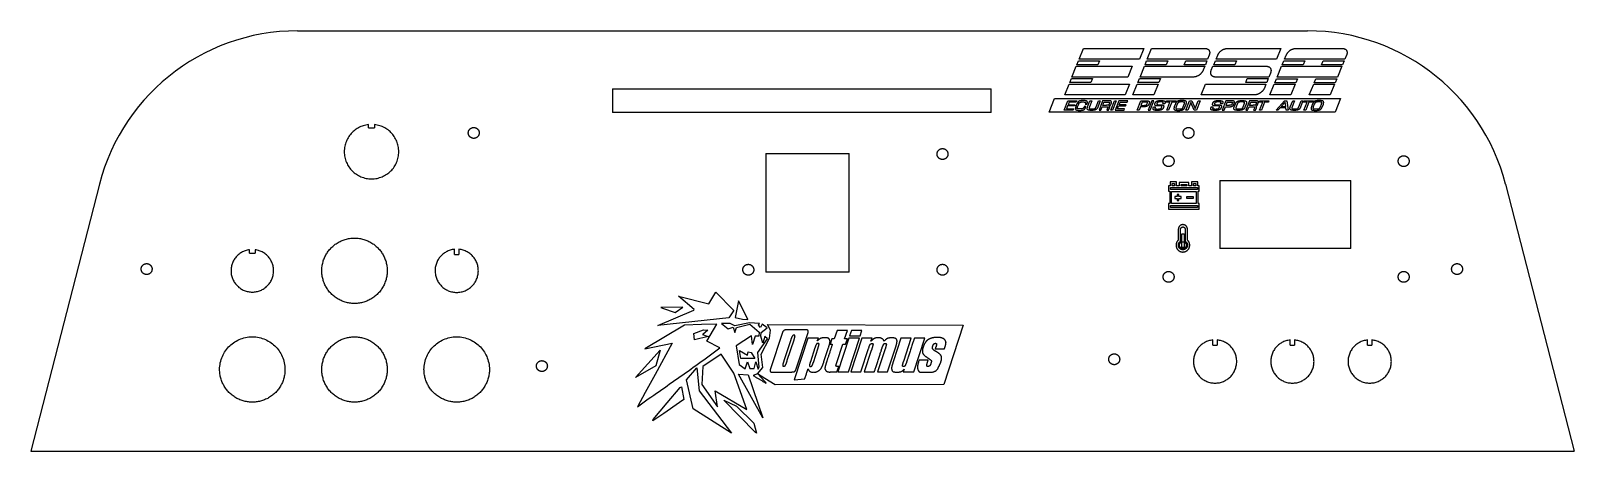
# Model space of a CAD drawing. Extents: x 0 to 453, y 0 to 124.
import ezdxf

# ---------------------------------------------------------------- set-up
doc = ezdxf.new("R2010")
doc.units = 0
doc.layers.get('0').update_dxf_attribs({"linetype": 'CONTINUOUS'})

msp = doc.modelspace()

# ---------------------------------------------------------------- linework, layer by layer
at = {"color": 1}
for points in [[(78.45, 123.79), (75.81, 123.73), (73.19, 123.56), (70.61, 123.28), (68.05, 122.88), (65.53, 122.38), (63.04, 121.78), (60.59, 121.07), (58.18, 120.26), (55.82, 119.36), (53.5, 118.35), (51.23, 117.26), (49.01, 116.06), (46.84, 114.78), (44.74, 113.41), (42.69, 111.96), (40.71, 110.42), (38.79, 108.8), (36.94, 107.1), (35.16, 105.32), (33.46, 103.47), (31.83, 101.54), (30.28, 99.55), (28.82, 97.48), (27.44, 95.35), (26.14, 93.15), (24.94, 90.89), (23.83, 88.57), (22.81, 86.19), (21.9, 83.76), (21.08, 81.27), (20.37, 78.73)], [(78.45, 123.79), (222.2, 123.79)], [(222.2, 123.79), (374.77, 123.79)], [(432.85, 78.73), (432.14, 81.27), (431.32, 83.76), (430.41, 86.19), (429.39, 88.57), (428.28, 90.89), (427.08, 93.15), (425.78, 95.35), (424.4, 97.48), (422.94, 99.55), (421.39, 101.54), (419.76, 103.47), (418.06, 105.32), (416.28, 107.1), (414.43, 108.8), (412.51, 110.42), (410.53, 111.96), (408.48, 113.41), (406.38, 114.78), (404.21, 116.06), (401.99, 117.26), (399.72, 118.35), (397.41, 119.36), (395.04, 120.26), (392.63, 121.07), (390.18, 121.78), (387.69, 122.38), (385.17, 122.88), (382.61, 123.28), (380.03, 123.56), (377.41, 123.73), (374.77, 123.79)], [(345.89, 116.62), (345.41, 115.46), (327.71, 115.46), (328.99, 118.62)], [(328.99, 118.62), (344.7, 118.62)], [(344.7, 118.62), (344.8, 118.62), (344.9, 118.61), (345, 118.6), (345.09, 118.58), (345.18, 118.55), (345.27, 118.52), (345.35, 118.49), (345.43, 118.45), (345.5, 118.41), (345.57, 118.36), (345.64, 118.31), (345.7, 118.26), (345.75, 118.2), (345.8, 118.14), (345.85, 118.07), (345.89, 118), (345.93, 117.93), (345.96, 117.85), (345.99, 117.77), (346.01, 117.69), (346.02, 117.6), (346.04, 117.51), (346.04, 117.42), (346.04, 117.33), (346.04, 117.23), (346.03, 117.14), (346.01, 117.04), (345.99, 116.94), (345.96, 116.83), (345.93, 116.73), (345.89, 116.62)], [(351.2, 118.62), (366.92, 118.62), (365.64, 115.46), (347.93, 115.46), (348.4, 116.62)], [(348.4, 116.62), (348.45, 116.73), (348.5, 116.83), (348.55, 116.94), (348.61, 117.04), (348.67, 117.14), (348.74, 117.23), (348.81, 117.33), (348.89, 117.42), (348.97, 117.51), (349.05, 117.6), (349.14, 117.69), (349.23, 117.77), (349.32, 117.85), (349.41, 117.93), (349.51, 118), (349.61, 118.07), (349.71, 118.14), (349.81, 118.2), (349.91, 118.26), (350.02, 118.31), (350.12, 118.36), (350.23, 118.41), (350.34, 118.45), (350.45, 118.49), (350.56, 118.52), (350.66, 118.55), (350.77, 118.58), (350.88, 118.6), (350.99, 118.61), (351.1, 118.62), (351.2, 118.62)], [(368.48, 116.62), (368.53, 116.73), (368.58, 116.83), (368.63, 116.94), (368.69, 117.04), (368.75, 117.14), (368.82, 117.23), (368.89, 117.33), (368.97, 117.42), (369.05, 117.51), (369.13, 117.6), (369.22, 117.69), (369.31, 117.77), (369.4, 117.85), (369.49, 117.93), (369.59, 118), (369.69, 118.07), (369.79, 118.14), (369.89, 118.2), (369.99, 118.26), (370.1, 118.31), (370.2, 118.36), (370.31, 118.41), (370.42, 118.45), (370.53, 118.49), (370.64, 118.52), (370.74, 118.55), (370.85, 118.58), (370.96, 118.6), (371.07, 118.61), (371.18, 118.62), (371.28, 118.62)], [(371.28, 118.62), (385, 118.62)], [(385, 118.62), (385.11, 118.62), (385.21, 118.61), (385.3, 118.6), (385.4, 118.58), (385.49, 118.55), (385.57, 118.52), (385.65, 118.49), (385.73, 118.45), (385.8, 118.41), (385.87, 118.36), (385.94, 118.31), (386, 118.26), (386.05, 118.2), (386.1, 118.14), (386.15, 118.07), (386.19, 118), (386.23, 117.93), (386.26, 117.85), (386.29, 117.77), (386.31, 117.69), (386.33, 117.6), (386.34, 117.51), (386.34, 117.42), (386.34, 117.33), (386.34, 117.23), (386.33, 117.14), (386.31, 117.04), (386.29, 116.94), (386.26, 116.83), (386.23, 116.73), (386.19, 116.62)], [(341.33, 110.23), (325.62, 110.23), (326.9, 113.39)], [(326.9, 113.39), (344.61, 113.39), (344.14, 112.22)], [(346.5, 112.22), (346.98, 113.39)], [(346.98, 113.39), (362.69, 113.39)], [(362.69, 113.39), (362.79, 113.39), (362.89, 113.38), (362.99, 113.36), (363.08, 113.35), (363.17, 113.32), (363.26, 113.29), (363.34, 113.26), (363.42, 113.22), (363.49, 113.18), (363.56, 113.13), (363.63, 113.08), (363.69, 113.03), (363.74, 112.97), (363.79, 112.9), (363.84, 112.84), (363.88, 112.77), (363.92, 112.69), (363.95, 112.62), (363.98, 112.54), (364, 112.46), (364.01, 112.37), (364.03, 112.28), (364.03, 112.19), (364.03, 112.1), (364.03, 112), (364.02, 111.91), (364, 111.81), (363.98, 111.71), (363.95, 111.6), (363.92, 111.5), (363.88, 111.39)], [(386.19, 116.62), (385.72, 115.46), (368.01, 115.46), (368.48, 116.62)], [(344.14, 112.22), (344.09, 112.12), (344.04, 112.01), (343.99, 111.91), (343.93, 111.81), (343.86, 111.71), (343.79, 111.61), (343.72, 111.52), (343.65, 111.43), (343.57, 111.33), (343.48, 111.25), (343.4, 111.16), (343.31, 111.08), (343.22, 111), (343.13, 110.92), (343.03, 110.85), (342.93, 110.78), (342.83, 110.71), (342.73, 110.65), (342.62, 110.59), (342.52, 110.54), (342.41, 110.48), (342.31, 110.44), (342.2, 110.39), (342.09, 110.36), (341.98, 110.32), (341.87, 110.29), (341.76, 110.27), (341.66, 110.25), (341.55, 110.24), (341.44, 110.23), (341.33, 110.23)], [(347.69, 110.23), (347.59, 110.23), (347.49, 110.24), (347.39, 110.25), (347.29, 110.27), (347.21, 110.29), (347.12, 110.32), (347.04, 110.36), (346.96, 110.39), (346.89, 110.44), (346.82, 110.48), (346.75, 110.54), (346.69, 110.59), (346.64, 110.65), (346.59, 110.71), (346.54, 110.78), (346.5, 110.85), (346.46, 110.92), (346.43, 111), (346.4, 111.08), (346.38, 111.16), (346.36, 111.25), (346.35, 111.33), (346.35, 111.43), (346.35, 111.52), (346.35, 111.61), (346.36, 111.71), (346.38, 111.81), (346.4, 111.91), (346.43, 112.01), (346.46, 112.12), (346.5, 112.22)], [(363.88, 111.39), (363.4, 110.23), (347.69, 110.23)], [(170.91, 106.8), (281.92, 106.8)], [(170.91, 106.8), (170.91, 99.81)], [(281.92, 99.81), (281.92, 106.8)], [(359.28, 105), (343.57, 105), (344.85, 108.16)], [(344.85, 108.16), (362.56, 108.16), (362.09, 106.99)], [(362.09, 106.99), (362.04, 106.89), (361.99, 106.78), (361.94, 106.68), (361.88, 106.58), (361.81, 106.48), (361.75, 106.38), (361.67, 106.29), (361.6, 106.19), (361.52, 106.1), (361.44, 106.02), (361.35, 105.93), (361.26, 105.85), (361.17, 105.77), (361.08, 105.69), (360.98, 105.62), (360.88, 105.55), (360.78, 105.48), (360.68, 105.42), (360.58, 105.36), (360.47, 105.3), (360.36, 105.25), (360.26, 105.21), (360.15, 105.16), (360.04, 105.13), (359.93, 105.09), (359.82, 105.06), (359.72, 105.04), (359.61, 105.02), (359.5, 105.01), (359.39, 105), (359.28, 105)], [(281.92, 99.81), (170.91, 99.81)], [(306.77, 101.44), (306.77, 101.42), (306.76, 101.39), (306.75, 101.37), (306.74, 101.35), (306.73, 101.32), (306.72, 101.3), (306.72, 101.27), (306.71, 101.24), (306.7, 101.22), (306.7, 101.19), (306.69, 101.16), (306.69, 101.14), (306.68, 101.11), (306.68, 101.08), (306.67, 101.05), (306.67, 101.03), (306.67, 101), (306.67, 100.97), (306.67, 100.95), (306.67, 100.92), (306.67, 100.89), (306.68, 100.87), (306.68, 100.84), (306.69, 100.82), (306.7, 100.79), (306.71, 100.77), (306.72, 100.75), (306.73, 100.72), (306.74, 100.7), (306.76, 100.68), (306.78, 100.66)], [(307.12, 102.35), (306.77, 101.44)], [(306.78, 100.66), (306.8, 100.64), (306.82, 100.62), (306.84, 100.61), (306.86, 100.59), (306.89, 100.58), (306.91, 100.56), (306.94, 100.55), (306.97, 100.54), (307, 100.53), (307.03, 100.52), (307.06, 100.51), (307.09, 100.5), (307.12, 100.49), (307.15, 100.48), (307.18, 100.48), (307.22, 100.47), (307.25, 100.47), (307.28, 100.46), (307.32, 100.46), (307.35, 100.45), (307.38, 100.45), (307.41, 100.45), (307.45, 100.45), (307.48, 100.44), (307.51, 100.44), (307.54, 100.44), (307.57, 100.44), (307.6, 100.44), (307.62, 100.44), (307.65, 100.44), (307.68, 100.44)], [(307.69, 103.09), (307.66, 103.08), (307.63, 103.06), (307.61, 103.04), (307.58, 103.03), (307.56, 103.01), (307.54, 102.99), (307.51, 102.97), (307.49, 102.94), (307.47, 102.92), (307.45, 102.9), (307.43, 102.88), (307.41, 102.86), (307.39, 102.83), (307.37, 102.81), (307.35, 102.78), (307.33, 102.76), (307.32, 102.73), (307.3, 102.71), (307.28, 102.68), (307.27, 102.65), (307.25, 102.63), (307.24, 102.6), (307.22, 102.57), (307.21, 102.54), (307.19, 102.52), (307.18, 102.49), (307.17, 102.46), (307.16, 102.43), (307.14, 102.4), (307.13, 102.38), (307.12, 102.35)], [(307.21, 101.09), (307.21, 101.1), (307.21, 101.11), (307.22, 101.12), (307.22, 101.13), (307.22, 101.14), (307.22, 101.15), (307.22, 101.16), (307.23, 101.18), (307.23, 101.19), (307.23, 101.2), (307.24, 101.22), (307.24, 101.23), (307.25, 101.24), (307.25, 101.26), (307.25, 101.27), (307.26, 101.29), (307.26, 101.3), (307.27, 101.31), (307.27, 101.33), (307.28, 101.34), (307.28, 101.35), (307.29, 101.37), (307.29, 101.38), (307.3, 101.39), (307.3, 101.4), (307.3, 101.42), (307.31, 101.43), (307.31, 101.44), (307.32, 101.45), (307.32, 101.46), (307.32, 101.47)], [(307.27, 100.95), (307.26, 100.95), (307.26, 100.96), (307.26, 100.96), (307.25, 100.97), (307.25, 100.97), (307.25, 100.97), (307.24, 100.98), (307.24, 100.98), (307.24, 100.99), (307.24, 100.99), (307.23, 100.99), (307.23, 101), (307.23, 101), (307.23, 101.01), (307.23, 101.01), (307.22, 101.01), (307.22, 101.02), (307.22, 101.02), (307.22, 101.03), (307.22, 101.03), (307.22, 101.04), (307.22, 101.04), (307.22, 101.05), (307.22, 101.05), (307.21, 101.06), (307.21, 101.06), (307.21, 101.07), (307.21, 101.07), (307.21, 101.08), (307.21, 101.08), (307.21, 101.09)], [(307.44, 100.87), (307.43, 100.87), (307.43, 100.87), (307.42, 100.87), (307.41, 100.87), (307.41, 100.87), (307.4, 100.88), (307.4, 100.88), (307.39, 100.88), (307.38, 100.88), (307.38, 100.88), (307.37, 100.89), (307.37, 100.89), (307.36, 100.89), (307.36, 100.89), (307.35, 100.9), (307.34, 100.9), (307.34, 100.9), (307.33, 100.9), (307.33, 100.91), (307.32, 100.91), (307.32, 100.91), (307.31, 100.92), (307.31, 100.92), (307.3, 100.92), (307.29, 100.93), (307.29, 100.93), (307.28, 100.93), (307.28, 100.94), (307.28, 100.94), (307.27, 100.95), (307.27, 100.95)], [(307.32, 101.47), (307.62, 102.23)], [(307.9, 100.84), (307.88, 100.84), (307.87, 100.84), (307.85, 100.84), (307.84, 100.84), (307.83, 100.84), (307.81, 100.84), (307.8, 100.84), (307.78, 100.84), (307.77, 100.84), (307.75, 100.84), (307.74, 100.84), (307.72, 100.84), (307.7, 100.84), (307.69, 100.84), (307.67, 100.84), (307.66, 100.84), (307.64, 100.84), (307.63, 100.84), (307.61, 100.84), (307.6, 100.84), (307.58, 100.85), (307.56, 100.85), (307.55, 100.85), (307.54, 100.85), (307.52, 100.85), (307.51, 100.85), (307.49, 100.86), (307.48, 100.86), (307.46, 100.86), (307.45, 100.86), (307.44, 100.87)], [(307.62, 102.23), (307.62, 102.24), (307.63, 102.25), (307.63, 102.27), (307.63, 102.28), (307.64, 102.29), (307.64, 102.3), (307.65, 102.32), (307.66, 102.33), (307.66, 102.34), (307.67, 102.36), (307.67, 102.37), (307.68, 102.38), (307.68, 102.4), (307.69, 102.41), (307.69, 102.42), (307.7, 102.44), (307.71, 102.45), (307.71, 102.47), (307.72, 102.48), (307.73, 102.49), (307.73, 102.5), (307.74, 102.52), (307.75, 102.53), (307.75, 102.54), (307.76, 102.55), (307.77, 102.57), (307.77, 102.58), (307.78, 102.59), (307.79, 102.6), (307.8, 102.61), (307.8, 102.62)], [(307.68, 100.44), (308.09, 100.44)], [(308.73, 103.3), (308.69, 103.3), (308.66, 103.3), (308.63, 103.3), (308.59, 103.3), (308.56, 103.3), (308.52, 103.3), (308.49, 103.3), (308.45, 103.3), (308.42, 103.29), (308.38, 103.29), (308.35, 103.29), (308.31, 103.28), (308.28, 103.28), (308.24, 103.27), (308.21, 103.27), (308.17, 103.26), (308.14, 103.26), (308.1, 103.25), (308.07, 103.24), (308.03, 103.23), (308, 103.22), (307.97, 103.21), (307.93, 103.2), (307.9, 103.19), (307.87, 103.18), (307.84, 103.17), (307.81, 103.16), (307.77, 103.14), (307.74, 103.13), (307.71, 103.11), (307.69, 103.09)], [(307.8, 102.62), (307.81, 102.63), (307.81, 102.63), (307.82, 102.64), (307.82, 102.65), (307.83, 102.65), (307.83, 102.66), (307.84, 102.66), (307.84, 102.67), (307.85, 102.68), (307.86, 102.68), (307.86, 102.69), (307.87, 102.69), (307.87, 102.7), (307.88, 102.7), (307.88, 102.71), (307.89, 102.71), (307.9, 102.72), (307.9, 102.72), (307.91, 102.73), (307.92, 102.73), (307.92, 102.74), (307.93, 102.74), (307.94, 102.75), (307.94, 102.75), (307.95, 102.76), (307.96, 102.76), (307.96, 102.77), (307.97, 102.77), (307.98, 102.77), (307.98, 102.78), (307.99, 102.78)], [(308.17, 100.84), (307.9, 100.84)], [(307.99, 102.78), (308, 102.79), (308.01, 102.79), (308.02, 102.8), (308.02, 102.8), (308.03, 102.8), (308.04, 102.81), (308.05, 102.81), (308.06, 102.82), (308.07, 102.82), (308.07, 102.82), (308.08, 102.83), (308.09, 102.83), (308.1, 102.83), (308.11, 102.84), (308.12, 102.84), (308.12, 102.84), (308.13, 102.84), (308.14, 102.85), (308.15, 102.85), (308.16, 102.85), (308.17, 102.86), (308.18, 102.86), (308.19, 102.86), (308.2, 102.86), (308.2, 102.87), (308.21, 102.87), (308.22, 102.87), (308.23, 102.87), (308.24, 102.87), (308.25, 102.87), (308.26, 102.88)], [(308.09, 100.44), (308.13, 100.44), (308.16, 100.44), (308.19, 100.44), (308.22, 100.44), (308.26, 100.44), (308.29, 100.44), (308.33, 100.44), (308.36, 100.45), (308.39, 100.45), (308.43, 100.45), (308.46, 100.45), (308.5, 100.46), (308.54, 100.46), (308.57, 100.46), (308.61, 100.47), (308.64, 100.47), (308.68, 100.48), (308.71, 100.49), (308.75, 100.49), (308.78, 100.5), (308.82, 100.51), (308.85, 100.52), (308.88, 100.52), (308.92, 100.53), (308.95, 100.54), (308.98, 100.56), (309.01, 100.57), (309.04, 100.58), (309.07, 100.59), (309.1, 100.61), (309.13, 100.62)], [(308.85, 100.95), (308.83, 100.94), (308.81, 100.93), (308.79, 100.92), (308.78, 100.91), (308.76, 100.91), (308.73, 100.9), (308.71, 100.89), (308.69, 100.89), (308.67, 100.88), (308.65, 100.88), (308.62, 100.87), (308.6, 100.87), (308.58, 100.86), (308.55, 100.86), (308.53, 100.86), (308.51, 100.86), (308.48, 100.85), (308.46, 100.85), (308.43, 100.85), (308.41, 100.85), (308.39, 100.84), (308.36, 100.84), (308.34, 100.84), (308.32, 100.84), (308.3, 100.84), (308.27, 100.84), (308.25, 100.84), (308.23, 100.84), (308.21, 100.84), (308.19, 100.84), (308.17, 100.84)], [(308.26, 102.88), (308.27, 102.88), (308.29, 102.88), (308.3, 102.88), (308.32, 102.89), (308.33, 102.89), (308.35, 102.89), (308.36, 102.89), (308.38, 102.89), (308.39, 102.89), (308.41, 102.9), (308.42, 102.9), (308.44, 102.9), (308.45, 102.9), (308.47, 102.9), (308.49, 102.9), (308.5, 102.9), (308.52, 102.9), (308.53, 102.9), (308.55, 102.9), (308.56, 102.9), (308.58, 102.9), (308.6, 102.9), (308.61, 102.9), (308.63, 102.9), (308.64, 102.9), (308.66, 102.9), (308.67, 102.9), (308.69, 102.9), (308.7, 102.9), (308.72, 102.9), (308.73, 102.9)], [(309.15, 103.3), (308.73, 103.3)], [(308.73, 102.9), (309.01, 102.9)], [(309.16, 101.36), (309.15, 101.35), (309.14, 101.33), (309.14, 101.32), (309.13, 101.3), (309.12, 101.29), (309.12, 101.27), (309.11, 101.26), (309.1, 101.24), (309.09, 101.23), (309.09, 101.21), (309.08, 101.2), (309.07, 101.18), (309.06, 101.17), (309.05, 101.15), (309.04, 101.14), (309.03, 101.12), (309.02, 101.11), (309.01, 101.09), (309, 101.08), (308.99, 101.07), (308.98, 101.05), (308.97, 101.04), (308.96, 101.03), (308.94, 101.02), (308.93, 101.01), (308.92, 101), (308.9, 100.98), (308.89, 100.97), (308.88, 100.97), (308.86, 100.96), (308.85, 100.95)], [(309.01, 102.9), (309.02, 102.9), (309.04, 102.9), (309.05, 102.9), (309.07, 102.9), (309.09, 102.9), (309.1, 102.9), (309.12, 102.9), (309.14, 102.9), (309.16, 102.9), (309.18, 102.9), (309.2, 102.9), (309.23, 102.9), (309.25, 102.9), (309.27, 102.89), (309.29, 102.89), (309.31, 102.89), (309.34, 102.89), (309.36, 102.88), (309.38, 102.88), (309.4, 102.88), (309.42, 102.87), (309.44, 102.87), (309.46, 102.86), (309.48, 102.86), (309.49, 102.85), (309.51, 102.85), (309.53, 102.84), (309.54, 102.83), (309.55, 102.83), (309.57, 102.82), (309.58, 102.81)], [(309.13, 100.62), (309.15, 100.63), (309.18, 100.65), (309.2, 100.66), (309.22, 100.68), (309.25, 100.7), (309.27, 100.71), (309.29, 100.73), (309.31, 100.75), (309.33, 100.77), (309.35, 100.79), (309.37, 100.8), (309.39, 100.82), (309.41, 100.85), (309.42, 100.87), (309.44, 100.89), (309.46, 100.91), (309.47, 100.93), (309.49, 100.95), (309.5, 100.98), (309.52, 101), (309.53, 101.02), (309.55, 101.05), (309.56, 101.07), (309.57, 101.1), (309.59, 101.12), (309.6, 101.15), (309.61, 101.17), (309.62, 101.2), (309.63, 101.22), (309.64, 101.25), (309.65, 101.27)], [(310.05, 103.12), (310.03, 103.13), (310.01, 103.15), (309.98, 103.16), (309.96, 103.18), (309.93, 103.19), (309.91, 103.2), (309.88, 103.21), (309.85, 103.22), (309.82, 103.23), (309.79, 103.24), (309.76, 103.25), (309.73, 103.25), (309.7, 103.26), (309.66, 103.27), (309.63, 103.27), (309.6, 103.28), (309.57, 103.28), (309.53, 103.29), (309.5, 103.29), (309.47, 103.29), (309.44, 103.3), (309.4, 103.3), (309.37, 103.3), (309.34, 103.3), (309.31, 103.3), (309.28, 103.3), (309.25, 103.3), (309.22, 103.3), (309.2, 103.3), (309.17, 103.3), (309.15, 103.3)], [(309.18, 101.44), (309.18, 101.44), (309.18, 101.44), (309.18, 101.43), (309.18, 101.43), (309.18, 101.43), (309.18, 101.43), (309.18, 101.42), (309.18, 101.42), (309.18, 101.42), (309.18, 101.42), (309.17, 101.41), (309.17, 101.41), (309.17, 101.41), (309.17, 101.41), (309.17, 101.4), (309.17, 101.4), (309.17, 101.4), (309.17, 101.4), (309.17, 101.39), (309.17, 101.39), (309.17, 101.39), (309.17, 101.39), (309.16, 101.38), (309.16, 101.38), (309.16, 101.38), (309.16, 101.38), (309.16, 101.37), (309.16, 101.37), (309.16, 101.37), (309.16, 101.37), (309.16, 101.36)], [(309.2, 101.49), (309.2, 101.49), (309.2, 101.48), (309.2, 101.48), (309.2, 101.48), (309.2, 101.48), (309.2, 101.48), (309.2, 101.48), (309.2, 101.48), (309.2, 101.47), (309.19, 101.47), (309.19, 101.47), (309.19, 101.47), (309.19, 101.47), (309.19, 101.47), (309.19, 101.46), (309.19, 101.46), (309.19, 101.46), (309.19, 101.46), (309.19, 101.46), (309.19, 101.46), (309.19, 101.46), (309.19, 101.45), (309.19, 101.45), (309.19, 101.45), (309.19, 101.45), (309.19, 101.45), (309.19, 101.45), (309.19, 101.44), (309.19, 101.44), (309.18, 101.44), (309.18, 101.44)], [(309.65, 101.27), (309.75, 101.53), (309.21, 101.53), (309.2, 101.49)], [(309.57, 102.46), (309.51, 102.3), (310.05, 102.3), (310.11, 102.46)], [(309.58, 102.81), (309.58, 102.8), (309.59, 102.79), (309.6, 102.78), (309.6, 102.77), (309.61, 102.76), (309.61, 102.75), (309.61, 102.74), (309.62, 102.73), (309.62, 102.72), (309.62, 102.71), (309.62, 102.7), (309.62, 102.68), (309.62, 102.67), (309.62, 102.66), (309.62, 102.64), (309.62, 102.63), (309.61, 102.62), (309.61, 102.61), (309.61, 102.59), (309.61, 102.58), (309.6, 102.57), (309.6, 102.56), (309.6, 102.54), (309.59, 102.53), (309.59, 102.52), (309.59, 102.51), (309.58, 102.5), (309.58, 102.49), (309.57, 102.48), (309.57, 102.47), (309.57, 102.46)], [(310.11, 102.46), (310.11, 102.48), (310.12, 102.5), (310.13, 102.52), (310.14, 102.54), (310.14, 102.57), (310.15, 102.59), (310.16, 102.61), (310.16, 102.63), (310.17, 102.66), (310.17, 102.68), (310.17, 102.7), (310.18, 102.72), (310.18, 102.75), (310.18, 102.77), (310.18, 102.79), (310.18, 102.82), (310.18, 102.84), (310.18, 102.86), (310.18, 102.88), (310.17, 102.9), (310.17, 102.93), (310.16, 102.95), (310.15, 102.97), (310.14, 102.99), (310.13, 103.01), (310.12, 103.03), (310.11, 103.05), (310.1, 103.06), (310.08, 103.08), (310.07, 103.1), (310.05, 103.12)], [(310.24, 100.66), (310.22, 100.68), (310.2, 100.7), (310.19, 100.72), (310.18, 100.75), (310.16, 100.77), (310.15, 100.79), (310.15, 100.82), (310.14, 100.84), (310.13, 100.87), (310.13, 100.89), (310.13, 100.92), (310.12, 100.95), (310.12, 100.97), (310.12, 101), (310.13, 101.03), (310.13, 101.05), (310.13, 101.08), (310.13, 101.11), (310.14, 101.14), (310.14, 101.16), (310.15, 101.19), (310.16, 101.22), (310.16, 101.24), (310.17, 101.27), (310.18, 101.29), (310.18, 101.32), (310.19, 101.35), (310.2, 101.37), (310.21, 101.39), (310.22, 101.42), (310.23, 101.44)], [(310.23, 101.44), (310.93, 103.27)], [(311.16, 100.44), (311.13, 100.44), (311.11, 100.44), (311.08, 100.44), (311.05, 100.44), (311.02, 100.44), (310.99, 100.44), (310.96, 100.44), (310.93, 100.45), (310.89, 100.45), (310.86, 100.45), (310.83, 100.45), (310.79, 100.46), (310.76, 100.46), (310.72, 100.47), (310.69, 100.47), (310.66, 100.48), (310.62, 100.48), (310.59, 100.49), (310.56, 100.5), (310.53, 100.51), (310.49, 100.52), (310.46, 100.53), (310.43, 100.54), (310.4, 100.55), (310.38, 100.56), (310.35, 100.58), (310.32, 100.59), (310.3, 100.61), (310.28, 100.62), (310.26, 100.64), (310.24, 100.66)], [(310.75, 101.43), (310.75, 101.42), (310.75, 101.41), (310.74, 101.41), (310.74, 101.4), (310.73, 101.39), (310.73, 101.37), (310.73, 101.36), (310.72, 101.35), (310.72, 101.34), (310.71, 101.33), (310.71, 101.32), (310.71, 101.31), (310.7, 101.29), (310.7, 101.28), (310.69, 101.27), (310.69, 101.26), (310.69, 101.24), (310.68, 101.23), (310.68, 101.22), (310.68, 101.21), (310.67, 101.2), (310.67, 101.18), (310.67, 101.17), (310.66, 101.16), (310.66, 101.15), (310.66, 101.14), (310.66, 101.13), (310.66, 101.12), (310.66, 101.11), (310.66, 101.1), (310.66, 101.09)], [(310.66, 101.09), (310.66, 101.09), (310.66, 101.08), (310.66, 101.08), (310.66, 101.07), (310.66, 101.07), (310.66, 101.06), (310.66, 101.06), (310.66, 101.06), (310.66, 101.05), (310.66, 101.05), (310.66, 101.04), (310.66, 101.04), (310.66, 101.03), (310.66, 101.03), (310.66, 101.03), (310.67, 101.02), (310.67, 101.02), (310.67, 101.02), (310.67, 101.01), (310.67, 101.01), (310.67, 101), (310.68, 101), (310.68, 101), (310.68, 100.99), (310.68, 100.99), (310.69, 100.99), (310.69, 100.98), (310.69, 100.98), (310.69, 100.98), (310.7, 100.97), (310.7, 100.97)], [(310.7, 100.97), (310.71, 100.97), (310.71, 100.96), (310.71, 100.96), (310.72, 100.96), (310.72, 100.95), (310.73, 100.95), (310.73, 100.95), (310.74, 100.94), (310.74, 100.94), (310.75, 100.94), (310.75, 100.93), (310.76, 100.93), (310.77, 100.93), (310.77, 100.93), (310.78, 100.92), (310.78, 100.92), (310.79, 100.92), (310.79, 100.92), (310.8, 100.91), (310.8, 100.91), (310.81, 100.91), (310.82, 100.91), (310.82, 100.91), (310.83, 100.9), (310.83, 100.9), (310.84, 100.9), (310.85, 100.9), (310.85, 100.9), (310.86, 100.9), (310.86, 100.89), (310.87, 100.89)], [(310.93, 103.27), (311.46, 103.27), (310.75, 101.43)], [(310.87, 100.89), (310.88, 100.89), (310.89, 100.89), (310.91, 100.89), (310.92, 100.88), (310.93, 100.88), (310.95, 100.88), (310.96, 100.88), (310.98, 100.88), (310.99, 100.88), (311, 100.88), (311.02, 100.87), (311.03, 100.87), (311.05, 100.87), (311.06, 100.87), (311.08, 100.87), (311.09, 100.87), (311.11, 100.87), (311.12, 100.87), (311.14, 100.87), (311.15, 100.87), (311.17, 100.87), (311.18, 100.87), (311.2, 100.87), (311.21, 100.87), (311.23, 100.87), (311.24, 100.87), (311.25, 100.87), (311.27, 100.87), (311.28, 100.87), (311.29, 100.87), (311.31, 100.87)], [(311.59, 100.44), (311.16, 100.44)], [(311.31, 100.87), (311.68, 100.87)], [(312.66, 100.65), (312.63, 100.63), (312.6, 100.62), (312.57, 100.6), (312.54, 100.59), (312.51, 100.58), (312.47, 100.56), (312.44, 100.55), (312.41, 100.54), (312.37, 100.53), (312.34, 100.52), (312.3, 100.51), (312.27, 100.5), (312.23, 100.5), (312.2, 100.49), (312.16, 100.48), (312.12, 100.48), (312.09, 100.47), (312.05, 100.47), (312.02, 100.46), (311.98, 100.46), (311.94, 100.45), (311.91, 100.45), (311.87, 100.45), (311.84, 100.45), (311.8, 100.44), (311.77, 100.44), (311.73, 100.44), (311.7, 100.44), (311.66, 100.44), (311.63, 100.44), (311.59, 100.44)], [(311.68, 100.87), (311.7, 100.87), (311.71, 100.87), (311.73, 100.87), (311.74, 100.87), (311.76, 100.87), (311.77, 100.87), (311.79, 100.87), (311.8, 100.87), (311.82, 100.87), (311.83, 100.87), (311.85, 100.87), (311.86, 100.87), (311.88, 100.87), (311.89, 100.87), (311.91, 100.87), (311.93, 100.87), (311.94, 100.87), (311.96, 100.87), (311.97, 100.87), (311.99, 100.88), (312, 100.88), (312.02, 100.88), (312.03, 100.88), (312.05, 100.88), (312.06, 100.88), (312.08, 100.88), (312.09, 100.89), (312.11, 100.89), (312.12, 100.89), (312.13, 100.89), (312.15, 100.89)], [(312.15, 100.89), (312.16, 100.9), (312.17, 100.9), (312.17, 100.9), (312.18, 100.9), (312.19, 100.9), (312.2, 100.9), (312.21, 100.91), (312.22, 100.91), (312.22, 100.91), (312.23, 100.91), (312.24, 100.92), (312.25, 100.92), (312.26, 100.92), (312.26, 100.92), (312.27, 100.93), (312.28, 100.93), (312.29, 100.93), (312.3, 100.93), (312.3, 100.94), (312.31, 100.94), (312.32, 100.94), (312.33, 100.95), (312.34, 100.95), (312.34, 100.95), (312.35, 100.96), (312.36, 100.96), (312.37, 100.96), (312.37, 100.97), (312.38, 100.97), (312.39, 100.97), (312.4, 100.98)], [(312.4, 100.98), (312.4, 100.98), (312.41, 100.99), (312.42, 100.99), (312.42, 100.99), (312.43, 101), (312.44, 101), (312.44, 101.01), (312.45, 101.01), (312.45, 101.01), (312.46, 101.02), (312.46, 101.02), (312.47, 101.03), (312.48, 101.03), (312.48, 101.04), (312.49, 101.04), (312.49, 101.04), (312.5, 101.05), (312.5, 101.05), (312.51, 101.06), (312.51, 101.06), (312.52, 101.07), (312.52, 101.07), (312.53, 101.08), (312.53, 101.09), (312.54, 101.09), (312.54, 101.1), (312.55, 101.1), (312.55, 101.11), (312.56, 101.11), (312.56, 101.12), (312.57, 101.13)], [(312.57, 101.13), (312.57, 101.13), (312.58, 101.14), (312.58, 101.15), (312.59, 101.16), (312.6, 101.17), (312.6, 101.18), (312.61, 101.2), (312.62, 101.21), (312.62, 101.22), (312.63, 101.23), (312.63, 101.24), (312.64, 101.25), (312.65, 101.26), (312.65, 101.28), (312.66, 101.29), (312.66, 101.3), (312.67, 101.31), (312.67, 101.33), (312.68, 101.34), (312.68, 101.35), (312.69, 101.36), (312.69, 101.37), (312.7, 101.39), (312.7, 101.4), (312.71, 101.41), (312.71, 101.42), (312.72, 101.43), (312.72, 101.44), (312.72, 101.45), (312.73, 101.46), (312.73, 101.47)], [(313.23, 101.4), (313.22, 101.37), (313.21, 101.34), (313.2, 101.31), (313.18, 101.28), (313.17, 101.25), (313.16, 101.23), (313.14, 101.2), (313.13, 101.17), (313.12, 101.14), (313.1, 101.12), (313.09, 101.09), (313.07, 101.06), (313.05, 101.04), (313.04, 101.01), (313.02, 100.99), (313, 100.96), (312.98, 100.94), (312.96, 100.91), (312.94, 100.89), (312.92, 100.86), (312.9, 100.84), (312.88, 100.82), (312.86, 100.8), (312.84, 100.78), (312.81, 100.76), (312.79, 100.74), (312.76, 100.72), (312.74, 100.7), (312.71, 100.68), (312.69, 100.67), (312.66, 100.65)], [(312.73, 101.47), (313.42, 103.27), (313.95, 103.27), (313.23, 101.4)], [(316.32, 103.27), (314.65, 103.27), (313.58, 100.47), (314.11, 100.47), (314.51, 101.52), (315.74, 101.52)], [(315.72, 101.91), (314.66, 101.91), (315.02, 102.87)], [(315.02, 102.87), (316.13, 102.87)], [(316.31, 101.99), (316.29, 101.99), (316.28, 101.98), (316.26, 101.97), (316.25, 101.97), (316.23, 101.96), (316.21, 101.96), (316.19, 101.95), (316.17, 101.95), (316.15, 101.94), (316.13, 101.94), (316.11, 101.94), (316.09, 101.94), (316.07, 101.93), (316.05, 101.93), (316.03, 101.93), (316.01, 101.93), (315.99, 101.92), (315.96, 101.92), (315.94, 101.92), (315.92, 101.92), (315.9, 101.92), (315.88, 101.92), (315.86, 101.92), (315.84, 101.92), (315.82, 101.92), (315.8, 101.92), (315.78, 101.92), (315.77, 101.92), (315.75, 101.91), (315.73, 101.91), (315.72, 101.91)], [(315.74, 101.52), (315.75, 101.52), (315.76, 101.52), (315.77, 101.52), (315.78, 101.52), (315.79, 101.51), (315.8, 101.51), (315.82, 101.51), (315.83, 101.51), (315.84, 101.51), (315.86, 101.51), (315.87, 101.51), (315.89, 101.51), (315.9, 101.51), (315.92, 101.51), (315.93, 101.5), (315.95, 101.5), (315.96, 101.5), (315.98, 101.5), (315.99, 101.49), (316.01, 101.49), (316.02, 101.49), (316.04, 101.48), (316.05, 101.48), (316.06, 101.48), (316.07, 101.47), (316.09, 101.47), (316.1, 101.46), (316.11, 101.46), (316.11, 101.45), (316.12, 101.44), (316.13, 101.44)], [(316.09, 101.11), (315.85, 100.47), (316.39, 100.47), (316.65, 101.15)], [(316.13, 101.44), (316.13, 101.43), (316.14, 101.42), (316.14, 101.41), (316.14, 101.4), (316.15, 101.39), (316.15, 101.38), (316.15, 101.37), (316.15, 101.36), (316.15, 101.35), (316.15, 101.34), (316.15, 101.33), (316.15, 101.31), (316.15, 101.3), (316.14, 101.29), (316.14, 101.28), (316.14, 101.26), (316.14, 101.25), (316.13, 101.24), (316.13, 101.23), (316.13, 101.21), (316.12, 101.2), (316.12, 101.19), (316.12, 101.18), (316.11, 101.17), (316.11, 101.16), (316.11, 101.15), (316.1, 101.14), (316.1, 101.13), (316.1, 101.12), (316.09, 101.11), (316.09, 101.11)], [(316.13, 102.87), (316.14, 102.87), (316.15, 102.87), (316.16, 102.87), (316.18, 102.87), (316.19, 102.87), (316.21, 102.87), (316.23, 102.87), (316.24, 102.87), (316.26, 102.86), (316.28, 102.86), (316.3, 102.86), (316.32, 102.86), (316.34, 102.86), (316.36, 102.86), (316.39, 102.86), (316.41, 102.86), (316.43, 102.85), (316.45, 102.85), (316.47, 102.85), (316.49, 102.85), (316.51, 102.84), (316.53, 102.84), (316.54, 102.84), (316.56, 102.83), (316.58, 102.83), (316.59, 102.83), (316.61, 102.82), (316.62, 102.82), (316.63, 102.81), (316.64, 102.81), (316.65, 102.8)], [(316.53, 102.26), (316.53, 102.24), (316.52, 102.23), (316.52, 102.22), (316.51, 102.21), (316.51, 102.2), (316.5, 102.19), (316.5, 102.18), (316.49, 102.17), (316.49, 102.16), (316.48, 102.15), (316.48, 102.14), (316.47, 102.13), (316.46, 102.12), (316.46, 102.12), (316.45, 102.11), (316.44, 102.1), (316.43, 102.09), (316.43, 102.08), (316.42, 102.07), (316.41, 102.06), (316.4, 102.06), (316.4, 102.05), (316.39, 102.04), (316.38, 102.03), (316.37, 102.03), (316.36, 102.02), (316.35, 102.01), (316.34, 102.01), (316.33, 102), (316.32, 102), (316.31, 101.99)], [(317.13, 103.13), (317.12, 103.14), (317.1, 103.15), (317.07, 103.16), (317.05, 103.17), (317.03, 103.18), (317, 103.19), (316.98, 103.2), (316.95, 103.21), (316.93, 103.22), (316.9, 103.22), (316.87, 103.23), (316.84, 103.23), (316.81, 103.24), (316.78, 103.24), (316.75, 103.25), (316.72, 103.25), (316.69, 103.26), (316.66, 103.26), (316.63, 103.26), (316.6, 103.26), (316.57, 103.27), (316.55, 103.27), (316.52, 103.27), (316.49, 103.27), (316.46, 103.27), (316.43, 103.27), (316.41, 103.27), (316.38, 103.27), (316.36, 103.27), (316.34, 103.27), (316.32, 103.27)], [(316.65, 102.57), (316.53, 102.26)], [(316.56, 101.7), (316.57, 101.71), (316.58, 101.71), (316.59, 101.71), (316.59, 101.71), (316.6, 101.72), (316.61, 101.72), (316.62, 101.72), (316.62, 101.73), (316.63, 101.73), (316.64, 101.73), (316.65, 101.74), (316.65, 101.74), (316.66, 101.74), (316.67, 101.75), (316.67, 101.75), (316.68, 101.75), (316.69, 101.76), (316.69, 101.76), (316.7, 101.76), (316.71, 101.77), (316.72, 101.77), (316.72, 101.78), (316.73, 101.78), (316.74, 101.78), (316.74, 101.79), (316.75, 101.79), (316.76, 101.8), (316.76, 101.8), (316.77, 101.81), (316.78, 101.81), (316.78, 101.82)], [(316.69, 101.58), (316.69, 101.58), (316.69, 101.59), (316.68, 101.59), (316.68, 101.6), (316.68, 101.6), (316.67, 101.61), (316.67, 101.61), (316.67, 101.62), (316.66, 101.62), (316.66, 101.63), (316.66, 101.63), (316.65, 101.63), (316.65, 101.64), (316.64, 101.64), (316.64, 101.65), (316.64, 101.65), (316.63, 101.66), (316.63, 101.66), (316.62, 101.66), (316.62, 101.67), (316.61, 101.67), (316.61, 101.67), (316.6, 101.68), (316.6, 101.68), (316.59, 101.68), (316.59, 101.69), (316.58, 101.69), (316.58, 101.69), (316.57, 101.7), (316.57, 101.7), (316.56, 101.7)], [(316.65, 102.8), (316.66, 102.79), (316.66, 102.79), (316.67, 102.78), (316.67, 102.78), (316.67, 102.77), (316.68, 102.76), (316.68, 102.76), (316.68, 102.75), (316.68, 102.74), (316.68, 102.73), (316.68, 102.73), (316.68, 102.72), (316.68, 102.71), (316.68, 102.7), (316.68, 102.69), (316.68, 102.68), (316.68, 102.68), (316.68, 102.67), (316.68, 102.66), (316.68, 102.65), (316.67, 102.64), (316.67, 102.63), (316.67, 102.63), (316.67, 102.62), (316.67, 102.61), (316.66, 102.6), (316.66, 102.6), (316.66, 102.59), (316.66, 102.58), (316.65, 102.58), (316.65, 102.57)], [(316.65, 101.15), (316.66, 101.17), (316.66, 101.18), (316.67, 101.19), (316.67, 101.2), (316.68, 101.22), (316.68, 101.23), (316.68, 101.24), (316.69, 101.26), (316.69, 101.27), (316.7, 101.29), (316.7, 101.3), (316.7, 101.31), (316.71, 101.33), (316.71, 101.34), (316.71, 101.36), (316.71, 101.37), (316.72, 101.39), (316.72, 101.4), (316.72, 101.42), (316.72, 101.43), (316.72, 101.44), (316.72, 101.46), (316.72, 101.47), (316.72, 101.49), (316.71, 101.5), (316.71, 101.51), (316.71, 101.53), (316.71, 101.54), (316.7, 101.55), (316.7, 101.56), (316.69, 101.58)], [(316.78, 101.82), (316.79, 101.83), (316.81, 101.83), (316.82, 101.84), (316.83, 101.85), (316.84, 101.86), (316.85, 101.87), (316.86, 101.88), (316.87, 101.89), (316.88, 101.9), (316.89, 101.91), (316.9, 101.93), (316.91, 101.94), (316.92, 101.95), (316.93, 101.96), (316.93, 101.97), (316.94, 101.98), (316.95, 101.99), (316.96, 102.01), (316.97, 102.02), (316.97, 102.03), (316.98, 102.04), (316.99, 102.05), (317, 102.07), (317, 102.08), (317.01, 102.09), (317.01, 102.11), (317.02, 102.12), (317.03, 102.13), (317.03, 102.15), (317.04, 102.16), (317.04, 102.17)], [(317.04, 102.17), (317.2, 102.58)], [(317.2, 102.58), (317.2, 102.6), (317.21, 102.61), (317.22, 102.63), (317.22, 102.65), (317.23, 102.67), (317.23, 102.69), (317.24, 102.71), (317.24, 102.73), (317.25, 102.75), (317.25, 102.76), (317.25, 102.78), (317.26, 102.8), (317.26, 102.82), (317.26, 102.84), (317.26, 102.86), (317.26, 102.88), (317.26, 102.9), (317.25, 102.92), (317.25, 102.93), (317.25, 102.95), (317.24, 102.97), (317.24, 102.99), (317.23, 103.01), (317.22, 103.02), (317.21, 103.04), (317.2, 103.05), (317.19, 103.07), (317.18, 103.08), (317.17, 103.1), (317.15, 103.11), (317.13, 103.13)], [(325.72, 101.51), (325.32, 100.47), (324.79, 100.47), (325.86, 103.27), (327.42, 103.27)], [(326.79, 101.51), (325.72, 101.51)], [(326.23, 102.87), (325.87, 101.91), (326.89, 101.91)], [(327.3, 102.87), (326.23, 102.87)], [(327.7, 101.65), (327.68, 101.64), (327.65, 101.63), (327.63, 101.62), (327.6, 101.61), (327.57, 101.6), (327.54, 101.59), (327.51, 101.58), (327.49, 101.58), (327.46, 101.57), (327.43, 101.56), (327.4, 101.56), (327.36, 101.55), (327.33, 101.55), (327.3, 101.54), (327.27, 101.54), (327.24, 101.53), (327.21, 101.53), (327.18, 101.53), (327.15, 101.52), (327.11, 101.52), (327.08, 101.52), (327.05, 101.52), (327.02, 101.52), (326.99, 101.52), (326.96, 101.51), (326.93, 101.51), (326.9, 101.51), (326.87, 101.51), (326.85, 101.51), (326.82, 101.51), (326.79, 101.51)], [(326.89, 101.91), (326.91, 101.91), (326.92, 101.91), (326.94, 101.92), (326.95, 101.92), (326.97, 101.92), (326.99, 101.92), (327, 101.92), (327.02, 101.92), (327.04, 101.92), (327.06, 101.92), (327.08, 101.92), (327.1, 101.92), (327.11, 101.92), (327.13, 101.92), (327.15, 101.92), (327.17, 101.93), (327.19, 101.93), (327.21, 101.93), (327.23, 101.93), (327.25, 101.94), (327.26, 101.94), (327.28, 101.94), (327.3, 101.94), (327.32, 101.95), (327.33, 101.95), (327.35, 101.96), (327.37, 101.96), (327.38, 101.97), (327.39, 101.97), (327.41, 101.98), (327.42, 101.98)], [(327.77, 102.81), (327.76, 102.81), (327.75, 102.82), (327.74, 102.82), (327.73, 102.83), (327.72, 102.83), (327.7, 102.83), (327.69, 102.84), (327.67, 102.84), (327.66, 102.84), (327.64, 102.85), (327.62, 102.85), (327.61, 102.85), (327.59, 102.85), (327.57, 102.86), (327.55, 102.86), (327.53, 102.86), (327.51, 102.86), (327.5, 102.86), (327.48, 102.86), (327.46, 102.86), (327.44, 102.86), (327.43, 102.87), (327.41, 102.87), (327.39, 102.87), (327.38, 102.87), (327.36, 102.87), (327.35, 102.87), (327.34, 102.87), (327.32, 102.87), (327.31, 102.87), (327.3, 102.87)], [(327.42, 103.27), (327.44, 103.27), (327.46, 103.27), (327.49, 103.27), (327.51, 103.27), (327.54, 103.27), (327.56, 103.27), (327.59, 103.27), (327.62, 103.27), (327.65, 103.27), (327.68, 103.27), (327.71, 103.26), (327.74, 103.26), (327.77, 103.26), (327.8, 103.26), (327.83, 103.25), (327.86, 103.25), (327.88, 103.24), (327.91, 103.24), (327.94, 103.23), (327.97, 103.23), (328, 103.22), (328.03, 103.22), (328.06, 103.21), (328.08, 103.2), (328.11, 103.19), (328.13, 103.18), (328.15, 103.17), (328.18, 103.16), (328.2, 103.15), (328.22, 103.14), (328.24, 103.13)], [(327.42, 101.98), (327.43, 101.99), (327.44, 101.99), (327.45, 102), (327.46, 102), (327.47, 102.01), (327.47, 102.01), (327.48, 102.02), (327.49, 102.03), (327.5, 102.03), (327.51, 102.04), (327.51, 102.05), (327.52, 102.05), (327.53, 102.06), (327.53, 102.07), (327.54, 102.08), (327.55, 102.08), (327.55, 102.09), (327.56, 102.1), (327.56, 102.11), (327.57, 102.12), (327.57, 102.12), (327.58, 102.13), (327.58, 102.14), (327.59, 102.15), (327.59, 102.16), (327.6, 102.17), (327.6, 102.18), (327.61, 102.19), (327.61, 102.2), (327.61, 102.21), (327.62, 102.22)], [(327.62, 102.22), (327.77, 102.61)], [(328.15, 102.17), (328.14, 102.15), (328.13, 102.13), (328.12, 102.11), (328.11, 102.09), (328.1, 102.07), (328.09, 102.05), (328.08, 102.03), (328.07, 102.01), (328.06, 101.99), (328.05, 101.97), (328.03, 101.95), (328.02, 101.93), (328.01, 101.91), (328, 101.9), (327.98, 101.88), (327.97, 101.86), (327.95, 101.84), (327.94, 101.83), (327.92, 101.81), (327.91, 101.8), (327.89, 101.78), (327.87, 101.77), (327.86, 101.75), (327.84, 101.74), (327.82, 101.72), (327.8, 101.71), (327.78, 101.7), (327.76, 101.69), (327.74, 101.67), (327.72, 101.66), (327.7, 101.65)], [(327.77, 102.61), (327.77, 102.62), (327.77, 102.62), (327.77, 102.63), (327.78, 102.63), (327.78, 102.64), (327.78, 102.64), (327.78, 102.65), (327.79, 102.66), (327.79, 102.67), (327.79, 102.67), (327.79, 102.68), (327.79, 102.69), (327.79, 102.69), (327.8, 102.7), (327.8, 102.71), (327.8, 102.72), (327.8, 102.72), (327.8, 102.73), (327.8, 102.74), (327.8, 102.74), (327.8, 102.75), (327.8, 102.76), (327.8, 102.76), (327.79, 102.77), (327.79, 102.78), (327.79, 102.78), (327.79, 102.79), (327.78, 102.79), (327.78, 102.8), (327.77, 102.8), (327.77, 102.81)], [(328.3, 102.58), (328.15, 102.17)], [(328.24, 103.13), (328.25, 103.11), (328.27, 103.1), (328.28, 103.08), (328.29, 103.07), (328.3, 103.05), (328.32, 103.04), (328.32, 103.02), (328.33, 103.01), (328.34, 102.99), (328.34, 102.97), (328.35, 102.95), (328.35, 102.93), (328.36, 102.92), (328.36, 102.9), (328.36, 102.88), (328.36, 102.86), (328.36, 102.84), (328.36, 102.82), (328.36, 102.8), (328.36, 102.78), (328.35, 102.76), (328.35, 102.75), (328.35, 102.73), (328.34, 102.71), (328.34, 102.69), (328.33, 102.67), (328.33, 102.65), (328.32, 102.63), (328.31, 102.61), (328.31, 102.6), (328.3, 102.58)], [(329.43, 100.9), (329.43, 100.91), (329.43, 100.92), (329.43, 100.93), (329.43, 100.95), (329.43, 100.96), (329.43, 100.97), (329.43, 100.99), (329.43, 101), (329.43, 101.01), (329.43, 101.03), (329.44, 101.04), (329.44, 101.05), (329.44, 101.07), (329.44, 101.08), (329.45, 101.09), (329.45, 101.11), (329.45, 101.12), (329.46, 101.13), (329.46, 101.14), (329.46, 101.16), (329.47, 101.17), (329.47, 101.18), (329.48, 101.2), (329.48, 101.21), (329.48, 101.22), (329.49, 101.23), (329.49, 101.25), (329.5, 101.26), (329.5, 101.27), (329.51, 101.28), (329.51, 101.29)], [(329.56, 100.62), (329.55, 100.63), (329.54, 100.63), (329.53, 100.64), (329.53, 100.65), (329.52, 100.66), (329.51, 100.66), (329.51, 100.67), (329.5, 100.68), (329.49, 100.69), (329.49, 100.7), (329.48, 100.7), (329.48, 100.71), (329.47, 100.72), (329.47, 100.73), (329.46, 100.74), (329.46, 100.75), (329.46, 100.76), (329.45, 100.77), (329.45, 100.78), (329.45, 100.78), (329.44, 100.79), (329.44, 100.8), (329.44, 100.81), (329.44, 100.82), (329.43, 100.83), (329.43, 100.84), (329.43, 100.85), (329.43, 100.86), (329.43, 100.87), (329.43, 100.89), (329.43, 100.9)], [(329.51, 101.29), (329.58, 101.47), (330.1, 101.47), (330.05, 101.33)], [(329.88, 100.47), (329.87, 100.48), (329.86, 100.48), (329.84, 100.48), (329.83, 100.48), (329.82, 100.49), (329.81, 100.49), (329.8, 100.49), (329.79, 100.5), (329.78, 100.5), (329.77, 100.5), (329.76, 100.51), (329.74, 100.51), (329.73, 100.51), (329.72, 100.52), (329.71, 100.52), (329.7, 100.53), (329.69, 100.53), (329.68, 100.54), (329.67, 100.54), (329.66, 100.55), (329.65, 100.55), (329.64, 100.56), (329.63, 100.56), (329.62, 100.57), (329.61, 100.58), (329.6, 100.58), (329.59, 100.59), (329.58, 100.6), (329.57, 100.6), (329.57, 100.61), (329.56, 100.62)], [(330.58, 100.44), (330.56, 100.44), (330.54, 100.44), (330.51, 100.44), (330.49, 100.44), (330.47, 100.44), (330.45, 100.44), (330.43, 100.44), (330.4, 100.44), (330.38, 100.44), (330.36, 100.44), (330.33, 100.44), (330.31, 100.44), (330.29, 100.44), (330.26, 100.44), (330.24, 100.44), (330.22, 100.44), (330.19, 100.44), (330.17, 100.44), (330.14, 100.44), (330.12, 100.44), (330.1, 100.45), (330.07, 100.45), (330.05, 100.45), (330.03, 100.45), (330.01, 100.45), (329.98, 100.46), (329.96, 100.46), (329.94, 100.46), (329.92, 100.47), (329.9, 100.47), (329.88, 100.47)], [(330.03, 101.93), (330.02, 101.95), (330.01, 101.97), (330, 101.98), (329.99, 102), (329.98, 102.02), (329.97, 102.04), (329.97, 102.06), (329.96, 102.07), (329.96, 102.09), (329.96, 102.11), (329.95, 102.13), (329.95, 102.15), (329.95, 102.17), (329.95, 102.19), (329.95, 102.21), (329.96, 102.23), (329.96, 102.25), (329.96, 102.27), (329.96, 102.29), (329.97, 102.32), (329.97, 102.34), (329.98, 102.36), (329.98, 102.37), (329.99, 102.39), (329.99, 102.41), (330, 102.43), (330.01, 102.45), (330.01, 102.47), (330.02, 102.49), (330.02, 102.51), (330.03, 102.52)], [(330.05, 101.33), (330.05, 101.32), (330.05, 101.32), (330.04, 101.31), (330.04, 101.3), (330.04, 101.29), (330.03, 101.28), (330.03, 101.27), (330.03, 101.26), (330.02, 101.24), (330.02, 101.23), (330.01, 101.22), (330.01, 101.21), (330.01, 101.2), (330, 101.19), (330, 101.18), (330, 101.17), (329.99, 101.15), (329.99, 101.14), (329.99, 101.13), (329.99, 101.12), (329.98, 101.11), (329.98, 101.1), (329.98, 101.09), (329.98, 101.07), (329.97, 101.06), (329.97, 101.05), (329.97, 101.04), (329.97, 101.03), (329.97, 101.02), (329.97, 101.01), (329.97, 101)], [(329.97, 101), (329.97, 101), (329.97, 100.99), (329.97, 100.99), (329.97, 100.99), (329.97, 100.98), (329.97, 100.98), (329.97, 100.97), (329.98, 100.97), (329.98, 100.96), (329.98, 100.96), (329.98, 100.96), (329.98, 100.95), (329.98, 100.95), (329.98, 100.94), (329.99, 100.94), (329.99, 100.94), (329.99, 100.93), (329.99, 100.93), (329.99, 100.93), (330, 100.92), (330, 100.92), (330, 100.92), (330.01, 100.91), (330.01, 100.91), (330.01, 100.91), (330.02, 100.91), (330.02, 100.9), (330.02, 100.9), (330.03, 100.9), (330.03, 100.9), (330.04, 100.89)], [(330.03, 102.52), (330.04, 102.54), (330.04, 102.55), (330.05, 102.56), (330.05, 102.58), (330.06, 102.59), (330.06, 102.6), (330.07, 102.62), (330.08, 102.63), (330.08, 102.64), (330.09, 102.66), (330.09, 102.67), (330.1, 102.68), (330.11, 102.7), (330.11, 102.71), (330.12, 102.72), (330.13, 102.73), (330.13, 102.75), (330.14, 102.76), (330.15, 102.77), (330.16, 102.78), (330.16, 102.8), (330.17, 102.81), (330.18, 102.82), (330.19, 102.83), (330.2, 102.85), (330.2, 102.86), (330.21, 102.87), (330.22, 102.88), (330.23, 102.89), (330.24, 102.9), (330.25, 102.92)], [(330.69, 101.73), (330.67, 101.73), (330.65, 101.73), (330.63, 101.73), (330.61, 101.73), (330.58, 101.74), (330.56, 101.74), (330.54, 101.74), (330.52, 101.74), (330.49, 101.75), (330.47, 101.75), (330.44, 101.75), (330.42, 101.76), (330.4, 101.76), (330.37, 101.77), (330.35, 101.77), (330.32, 101.78), (330.3, 101.78), (330.28, 101.79), (330.25, 101.8), (330.23, 101.81), (330.21, 101.81), (330.19, 101.82), (330.17, 101.83), (330.15, 101.84), (330.13, 101.85), (330.11, 101.87), (330.09, 101.88), (330.07, 101.89), (330.06, 101.9), (330.04, 101.92), (330.03, 101.93)], [(330.04, 100.89), (330.04, 100.89), (330.05, 100.89), (330.05, 100.89), (330.06, 100.88), (330.07, 100.88), (330.07, 100.88), (330.08, 100.88), (330.09, 100.88), (330.1, 100.87), (330.1, 100.87), (330.11, 100.87), (330.12, 100.87), (330.13, 100.87), (330.13, 100.87), (330.14, 100.86), (330.15, 100.86), (330.16, 100.86), (330.17, 100.86), (330.17, 100.86), (330.18, 100.86), (330.19, 100.86), (330.2, 100.86), (330.21, 100.86), (330.21, 100.85), (330.22, 100.85), (330.23, 100.85), (330.24, 100.85), (330.24, 100.85), (330.25, 100.85), (330.26, 100.85), (330.26, 100.85)], [(330.25, 102.92), (330.26, 102.93), (330.26, 102.94), (330.27, 102.95), (330.28, 102.95), (330.29, 102.96), (330.3, 102.97), (330.31, 102.98), (330.32, 102.99), (330.33, 103), (330.34, 103.01), (330.35, 103.02), (330.36, 103.03), (330.37, 103.04), (330.38, 103.04), (330.39, 103.05), (330.4, 103.06), (330.41, 103.07), (330.42, 103.08), (330.43, 103.08), (330.44, 103.09), (330.45, 103.1), (330.46, 103.11), (330.47, 103.11), (330.48, 103.12), (330.49, 103.13), (330.5, 103.13), (330.51, 103.14), (330.52, 103.15), (330.54, 103.15), (330.55, 103.16), (330.56, 103.17)], [(330.26, 100.85), (330.28, 100.85), (330.31, 100.85), (330.33, 100.84), (330.35, 100.84), (330.38, 100.84), (330.4, 100.84), (330.42, 100.84), (330.45, 100.84), (330.47, 100.84), (330.5, 100.84), (330.52, 100.84), (330.54, 100.84), (330.57, 100.84), (330.59, 100.83), (330.62, 100.83), (330.64, 100.83), (330.66, 100.83), (330.69, 100.83), (330.71, 100.83), (330.74, 100.83), (330.76, 100.83), (330.78, 100.83), (330.81, 100.83), (330.83, 100.83), (330.86, 100.83), (330.88, 100.83), (330.9, 100.83), (330.93, 100.83), (330.95, 100.83), (330.97, 100.83), (331, 100.83)], [(330.55, 102.48), (330.55, 102.47), (330.55, 102.46), (330.54, 102.46), (330.54, 102.45), (330.54, 102.44), (330.54, 102.43), (330.53, 102.43), (330.53, 102.42), (330.53, 102.41), (330.53, 102.4), (330.52, 102.39), (330.52, 102.38), (330.52, 102.37), (330.52, 102.36), (330.51, 102.35), (330.51, 102.34), (330.51, 102.33), (330.51, 102.32), (330.51, 102.31), (330.5, 102.3), (330.5, 102.29), (330.5, 102.28), (330.5, 102.27), (330.5, 102.26), (330.5, 102.26), (330.51, 102.25), (330.51, 102.24), (330.51, 102.23), (330.51, 102.23), (330.51, 102.22), (330.52, 102.21)], [(330.52, 102.21), (330.52, 102.21), (330.53, 102.2), (330.53, 102.2), (330.54, 102.19), (330.55, 102.19), (330.55, 102.18), (330.56, 102.18), (330.57, 102.18), (330.58, 102.17), (330.59, 102.17), (330.6, 102.17), (330.61, 102.16), (330.62, 102.16), (330.63, 102.16), (330.64, 102.16), (330.65, 102.15), (330.66, 102.15), (330.67, 102.15), (330.68, 102.15), (330.69, 102.15), (330.7, 102.15), (330.71, 102.14), (330.72, 102.14), (330.73, 102.14), (330.74, 102.14), (330.75, 102.14), (330.76, 102.14), (330.77, 102.14), (330.78, 102.14), (330.78, 102.14), (330.79, 102.14)], [(330.81, 102.82), (330.8, 102.81), (330.79, 102.8), (330.77, 102.8), (330.76, 102.79), (330.75, 102.78), (330.74, 102.77), (330.73, 102.76), (330.72, 102.75), (330.71, 102.74), (330.7, 102.73), (330.69, 102.72), (330.68, 102.71), (330.67, 102.7), (330.66, 102.69), (330.66, 102.68), (330.65, 102.66), (330.64, 102.65), (330.63, 102.64), (330.62, 102.63), (330.62, 102.62), (330.61, 102.6), (330.6, 102.59), (330.6, 102.58), (330.59, 102.57), (330.58, 102.55), (330.58, 102.54), (330.57, 102.53), (330.57, 102.51), (330.56, 102.5), (330.56, 102.49), (330.55, 102.48)], [(330.56, 103.17), (330.57, 103.17), (330.58, 103.18), (330.59, 103.18), (330.6, 103.19), (330.61, 103.19), (330.62, 103.2), (330.64, 103.2), (330.65, 103.21), (330.66, 103.21), (330.67, 103.22), (330.68, 103.22), (330.69, 103.22), (330.7, 103.23), (330.72, 103.23), (330.73, 103.23), (330.74, 103.24), (330.75, 103.24), (330.76, 103.24), (330.78, 103.25), (330.79, 103.25), (330.8, 103.25), (330.81, 103.26), (330.82, 103.26), (330.84, 103.26), (330.85, 103.26), (330.86, 103.26), (330.87, 103.27), (330.88, 103.27), (330.9, 103.27), (330.91, 103.27), (330.92, 103.27)], [(330.76, 100.44), (330.58, 100.44)], [(331.77, 101.66), (330.69, 101.73)], [(331.59, 100.48), (331.56, 100.48), (331.54, 100.47), (331.51, 100.47), (331.49, 100.46), (331.46, 100.46), (331.43, 100.46), (331.41, 100.46), (331.38, 100.45), (331.35, 100.45), (331.33, 100.45), (331.3, 100.45), (331.27, 100.44), (331.24, 100.44), (331.22, 100.44), (331.19, 100.44), (331.16, 100.44), (331.13, 100.44), (331.1, 100.44), (331.08, 100.44), (331.05, 100.44), (331.02, 100.44), (330.99, 100.44), (330.97, 100.44), (330.94, 100.44), (330.91, 100.44), (330.89, 100.44), (330.86, 100.44), (330.83, 100.44), (330.81, 100.44), (330.78, 100.44), (330.76, 100.44)], [(330.79, 102.14), (331.89, 102.07)], [(331.51, 102.9), (331.5, 102.9), (331.48, 102.9), (331.46, 102.9), (331.44, 102.9), (331.42, 102.9), (331.39, 102.9), (331.37, 102.9), (331.35, 102.9), (331.32, 102.9), (331.3, 102.9), (331.27, 102.9), (331.25, 102.9), (331.22, 102.9), (331.19, 102.9), (331.17, 102.89), (331.14, 102.89), (331.12, 102.89), (331.09, 102.89), (331.06, 102.88), (331.04, 102.88), (331.01, 102.88), (330.99, 102.87), (330.97, 102.87), (330.94, 102.86), (330.92, 102.86), (330.9, 102.85), (330.88, 102.85), (330.86, 102.84), (330.84, 102.83), (330.83, 102.83), (330.81, 102.82)], [(330.92, 103.27), (330.94, 103.28), (330.96, 103.28), (330.99, 103.28), (331.01, 103.29), (331.03, 103.29), (331.05, 103.29), (331.08, 103.29), (331.1, 103.29), (331.12, 103.29), (331.15, 103.3), (331.17, 103.3), (331.19, 103.3), (331.22, 103.3), (331.24, 103.3), (331.26, 103.3), (331.29, 103.3), (331.31, 103.3), (331.33, 103.3), (331.36, 103.3), (331.38, 103.3), (331.4, 103.3), (331.43, 103.3), (331.45, 103.3), (331.47, 103.3), (331.5, 103.3), (331.52, 103.3), (331.54, 103.3), (331.56, 103.3), (331.59, 103.3), (331.61, 103.3), (331.63, 103.3)], [(331, 100.83), (331.01, 100.83), (331.03, 100.83), (331.04, 100.83), (331.06, 100.84), (331.07, 100.84), (331.09, 100.84), (331.1, 100.84), (331.12, 100.84), (331.13, 100.84), (331.15, 100.84), (331.16, 100.84), (331.18, 100.84), (331.2, 100.84), (331.21, 100.84), (331.23, 100.84), (331.24, 100.84), (331.26, 100.84), (331.27, 100.84), (331.29, 100.84), (331.31, 100.84), (331.32, 100.85), (331.34, 100.85), (331.35, 100.85), (331.37, 100.85), (331.38, 100.85), (331.4, 100.85), (331.41, 100.85), (331.43, 100.86), (331.44, 100.86), (331.46, 100.86), (331.47, 100.86)], [(331.47, 100.86), (331.48, 100.86), (331.49, 100.87), (331.5, 100.87), (331.51, 100.87), (331.52, 100.87), (331.53, 100.87), (331.53, 100.88), (331.54, 100.88), (331.55, 100.88), (331.56, 100.88), (331.57, 100.88), (331.58, 100.89), (331.59, 100.89), (331.6, 100.89), (331.61, 100.89), (331.61, 100.9), (331.62, 100.9), (331.63, 100.9), (331.64, 100.91), (331.65, 100.91), (331.66, 100.91), (331.67, 100.92), (331.68, 100.92), (331.68, 100.92), (331.69, 100.93), (331.7, 100.93), (331.71, 100.93), (331.72, 100.94), (331.72, 100.94), (331.73, 100.95), (331.74, 100.95)], [(332.22, 102.88), (332.2, 102.89), (332.18, 102.89), (332.16, 102.89), (332.14, 102.89), (332.11, 102.89), (332.09, 102.9), (332.07, 102.9), (332.05, 102.9), (332.02, 102.9), (332, 102.9), (331.98, 102.9), (331.95, 102.9), (331.93, 102.9), (331.91, 102.9), (331.88, 102.9), (331.86, 102.9), (331.83, 102.9), (331.81, 102.9), (331.79, 102.9), (331.76, 102.9), (331.74, 102.91), (331.72, 102.91), (331.69, 102.91), (331.67, 102.91), (331.65, 102.91), (331.63, 102.9), (331.6, 102.9), (331.58, 102.9), (331.56, 102.9), (331.54, 102.9), (331.51, 102.9)], [(332.02, 100.64), (332.01, 100.63), (331.99, 100.63), (331.98, 100.62), (331.97, 100.61), (331.95, 100.6), (331.94, 100.6), (331.93, 100.59), (331.92, 100.58), (331.9, 100.58), (331.89, 100.57), (331.87, 100.57), (331.86, 100.56), (331.85, 100.55), (331.83, 100.55), (331.82, 100.54), (331.81, 100.54), (331.79, 100.53), (331.78, 100.53), (331.76, 100.52), (331.75, 100.52), (331.73, 100.52), (331.72, 100.51), (331.71, 100.51), (331.69, 100.5), (331.68, 100.5), (331.66, 100.5), (331.65, 100.49), (331.63, 100.49), (331.62, 100.49), (331.6, 100.48), (331.59, 100.48)], [(331.63, 103.3), (331.76, 103.3)], [(331.74, 100.95), (331.74, 100.95), (331.75, 100.96), (331.75, 100.96), (331.75, 100.96), (331.76, 100.96), (331.76, 100.97), (331.76, 100.97), (331.77, 100.97), (331.77, 100.98), (331.77, 100.98), (331.78, 100.98), (331.78, 100.99), (331.78, 100.99), (331.79, 100.99), (331.79, 101), (331.79, 101), (331.8, 101), (331.8, 101.01), (331.8, 101.01), (331.81, 101.01), (331.81, 101.02), (331.81, 101.02), (331.81, 101.03), (331.82, 101.03), (331.82, 101.03), (331.82, 101.04), (331.82, 101.04), (331.83, 101.04), (331.83, 101.05), (331.83, 101.05), (331.83, 101.05)], [(331.76, 103.3), (331.78, 103.3), (331.8, 103.3), (331.83, 103.3), (331.85, 103.3), (331.88, 103.3), (331.9, 103.3), (331.93, 103.3), (331.95, 103.3), (331.98, 103.3), (332, 103.3), (332.03, 103.3), (332.06, 103.3), (332.08, 103.3), (332.11, 103.3), (332.13, 103.3), (332.16, 103.3), (332.19, 103.3), (332.21, 103.3), (332.24, 103.3), (332.26, 103.3), (332.29, 103.29), (332.31, 103.29), (332.34, 103.29), (332.36, 103.29), (332.39, 103.28), (332.41, 103.28), (332.44, 103.28), (332.46, 103.28), (332.49, 103.27), (332.51, 103.27), (332.53, 103.26)], [(332.01, 101.6), (332.01, 101.6), (332, 101.61), (332, 101.61), (331.99, 101.62), (331.98, 101.62), (331.98, 101.62), (331.97, 101.63), (331.96, 101.63), (331.95, 101.63), (331.95, 101.64), (331.94, 101.64), (331.93, 101.64), (331.92, 101.64), (331.91, 101.64), (331.9, 101.65), (331.89, 101.65), (331.88, 101.65), (331.87, 101.65), (331.86, 101.65), (331.85, 101.65), (331.84, 101.66), (331.84, 101.66), (331.83, 101.66), (331.82, 101.66), (331.81, 101.66), (331.8, 101.66), (331.79, 101.66), (331.79, 101.66), (331.78, 101.66), (331.78, 101.66), (331.77, 101.66)], [(331.83, 101.05), (331.84, 101.06), (331.84, 101.07), (331.85, 101.07), (331.85, 101.08), (331.85, 101.09), (331.86, 101.1), (331.86, 101.1), (331.87, 101.11), (331.87, 101.12), (331.87, 101.12), (331.88, 101.13), (331.88, 101.14), (331.88, 101.15), (331.89, 101.15), (331.89, 101.16), (331.89, 101.17), (331.9, 101.18), (331.9, 101.18), (331.9, 101.19), (331.91, 101.2), (331.91, 101.2), (331.91, 101.21), (331.92, 101.22), (331.92, 101.23), (331.92, 101.23), (331.93, 101.24), (331.93, 101.25), (331.93, 101.26), (331.93, 101.26), (331.94, 101.27), (331.94, 101.28)], [(331.89, 102.07), (331.91, 102.06), (331.93, 102.06), (331.95, 102.06), (331.97, 102.06), (331.99, 102.06), (332.01, 102.06), (332.03, 102.05), (332.05, 102.05), (332.07, 102.05), (332.09, 102.04), (332.11, 102.04), (332.14, 102.04), (332.16, 102.03), (332.18, 102.03), (332.2, 102.02), (332.22, 102.01), (332.24, 102.01), (332.26, 102), (332.28, 101.99), (332.31, 101.99), (332.32, 101.98), (332.34, 101.97), (332.36, 101.96), (332.38, 101.95), (332.4, 101.94), (332.42, 101.93), (332.43, 101.92), (332.45, 101.9), (332.46, 101.89), (332.47, 101.88), (332.49, 101.86)], [(331.94, 101.28), (331.94, 101.28), (331.94, 101.29), (331.95, 101.3), (331.95, 101.3), (331.95, 101.31), (331.96, 101.32), (331.96, 101.33), (331.96, 101.34), (331.97, 101.36), (331.97, 101.37), (331.97, 101.38), (331.98, 101.39), (331.98, 101.41), (331.99, 101.42), (331.99, 101.43), (331.99, 101.44), (332, 101.46), (332, 101.47), (332, 101.48), (332.01, 101.5), (332.01, 101.51), (332.01, 101.52), (332.01, 101.53), (332.01, 101.54), (332.02, 101.55), (332.02, 101.56), (332.02, 101.57), (332.01, 101.58), (332.01, 101.59), (332.01, 101.59), (332.01, 101.6)], [(332.27, 100.88), (332.27, 100.87), (332.26, 100.86), (332.25, 100.85), (332.24, 100.84), (332.24, 100.83), (332.23, 100.83), (332.22, 100.82), (332.22, 100.81), (332.21, 100.8), (332.2, 100.79), (332.19, 100.78), (332.19, 100.78), (332.18, 100.77), (332.17, 100.76), (332.16, 100.75), (332.15, 100.74), (332.14, 100.74), (332.14, 100.73), (332.13, 100.72), (332.12, 100.72), (332.11, 100.71), (332.1, 100.7), (332.09, 100.69), (332.08, 100.69), (332.08, 100.68), (332.07, 100.67), (332.06, 100.67), (332.05, 100.66), (332.04, 100.65), (332.03, 100.65), (332.02, 100.64)], [(332.43, 102.82), (332.42, 102.83), (332.42, 102.83), (332.41, 102.83), (332.41, 102.84), (332.4, 102.84), (332.4, 102.84), (332.39, 102.84), (332.38, 102.85), (332.38, 102.85), (332.37, 102.85), (332.36, 102.85), (332.36, 102.86), (332.35, 102.86), (332.34, 102.86), (332.33, 102.86), (332.33, 102.87), (332.32, 102.87), (332.31, 102.87), (332.3, 102.87), (332.29, 102.87), (332.29, 102.87), (332.28, 102.87), (332.27, 102.88), (332.27, 102.88), (332.26, 102.88), (332.25, 102.88), (332.25, 102.88), (332.24, 102.88), (332.23, 102.88), (332.23, 102.88), (332.22, 102.88)], [(332.48, 101.29), (332.47, 101.27), (332.47, 101.26), (332.46, 101.25), (332.46, 101.23), (332.45, 101.22), (332.44, 101.21), (332.44, 101.19), (332.43, 101.18), (332.43, 101.17), (332.42, 101.15), (332.42, 101.14), (332.41, 101.12), (332.4, 101.11), (332.4, 101.1), (332.39, 101.08), (332.38, 101.07), (332.38, 101.06), (332.37, 101.04), (332.36, 101.03), (332.36, 101.02), (332.35, 101), (332.34, 100.99), (332.34, 100.98), (332.33, 100.96), (332.32, 100.95), (332.31, 100.94), (332.3, 100.93), (332.3, 100.91), (332.29, 100.9), (332.28, 100.89), (332.27, 100.88)], [(332.86, 102.43), (332.85, 102.4), (332.32, 102.4), (332.38, 102.54)], [(332.38, 102.54), (332.38, 102.55), (332.38, 102.56), (332.38, 102.56), (332.39, 102.57), (332.39, 102.57), (332.39, 102.58), (332.39, 102.59), (332.4, 102.59), (332.4, 102.6), (332.4, 102.61), (332.4, 102.62), (332.41, 102.62), (332.41, 102.63), (332.41, 102.64), (332.41, 102.64), (332.42, 102.65), (332.42, 102.66), (332.42, 102.67), (332.42, 102.67), (332.42, 102.68), (332.43, 102.69), (332.43, 102.69), (332.43, 102.7), (332.43, 102.71), (332.43, 102.71), (332.43, 102.72), (332.43, 102.73), (332.44, 102.74), (332.44, 102.74), (332.44, 102.75), (332.44, 102.75)], [(332.44, 102.75), (332.44, 102.76), (332.44, 102.76), (332.44, 102.76), (332.44, 102.76), (332.44, 102.76), (332.44, 102.77), (332.44, 102.77), (332.44, 102.77), (332.44, 102.77), (332.44, 102.78), (332.44, 102.78), (332.44, 102.78), (332.44, 102.78), (332.44, 102.79), (332.44, 102.79), (332.44, 102.79), (332.44, 102.79), (332.44, 102.8), (332.44, 102.8), (332.44, 102.8), (332.44, 102.8), (332.43, 102.81), (332.43, 102.81), (332.43, 102.81), (332.43, 102.81), (332.43, 102.81), (332.43, 102.82), (332.43, 102.82), (332.43, 102.82), (332.43, 102.82), (332.43, 102.82)], [(332.49, 101.86), (332.5, 101.84), (332.51, 101.83), (332.52, 101.81), (332.52, 101.79), (332.53, 101.78), (332.54, 101.76), (332.54, 101.74), (332.55, 101.72), (332.55, 101.7), (332.55, 101.69), (332.55, 101.67), (332.55, 101.65), (332.55, 101.63), (332.55, 101.61), (332.55, 101.59), (332.55, 101.57), (332.55, 101.55), (332.55, 101.53), (332.54, 101.51), (332.54, 101.49), (332.53, 101.47), (332.53, 101.45), (332.52, 101.43), (332.52, 101.41), (332.51, 101.39), (332.51, 101.37), (332.5, 101.36), (332.5, 101.34), (332.49, 101.32), (332.48, 101.3), (332.48, 101.29)], [(332.53, 103.26), (332.54, 103.26), (332.56, 103.26), (332.57, 103.26), (332.58, 103.25), (332.59, 103.25), (332.6, 103.25), (332.62, 103.25), (332.63, 103.24), (332.64, 103.24), (332.65, 103.23), (332.66, 103.23), (332.68, 103.23), (332.69, 103.22), (332.7, 103.22), (332.71, 103.21), (332.72, 103.21), (332.73, 103.2), (332.75, 103.2), (332.76, 103.19), (332.77, 103.19), (332.78, 103.18), (332.79, 103.18), (332.8, 103.17), (332.81, 103.16), (332.82, 103.16), (332.83, 103.15), (332.84, 103.14), (332.85, 103.14), (332.86, 103.13), (332.87, 103.12), (332.88, 103.11)], [(332.89, 102.48), (332.89, 102.48), (332.88, 102.48), (332.88, 102.48), (332.88, 102.47), (332.88, 102.47), (332.88, 102.47), (332.88, 102.47), (332.88, 102.47), (332.88, 102.47), (332.88, 102.46), (332.88, 102.46), (332.88, 102.46), (332.88, 102.46), (332.88, 102.46), (332.87, 102.46), (332.87, 102.45), (332.87, 102.45), (332.87, 102.45), (332.87, 102.45), (332.87, 102.45), (332.87, 102.45), (332.87, 102.44), (332.87, 102.44), (332.87, 102.44), (332.87, 102.44), (332.87, 102.44), (332.87, 102.44), (332.86, 102.43), (332.86, 102.43), (332.86, 102.43), (332.86, 102.43)], [(332.88, 103.11), (332.89, 103.11), (332.9, 103.1), (332.9, 103.1), (332.91, 103.09), (332.91, 103.08), (332.92, 103.08), (332.93, 103.07), (332.93, 103.07), (332.94, 103.06), (332.94, 103.05), (332.94, 103.04), (332.95, 103.04), (332.95, 103.03), (332.96, 103.02), (332.96, 103.02), (332.96, 103.01), (332.97, 103), (332.97, 102.99), (332.97, 102.99), (332.97, 102.98), (332.98, 102.97), (332.98, 102.96), (332.98, 102.95), (332.98, 102.95), (332.98, 102.94), (332.98, 102.93), (332.99, 102.92), (332.99, 102.91), (332.99, 102.9), (332.99, 102.89), (332.99, 102.89)], [(332.92, 102.56), (332.92, 102.56), (332.92, 102.56), (332.92, 102.56), (332.92, 102.55), (332.91, 102.55), (332.91, 102.55), (332.91, 102.55), (332.91, 102.54), (332.91, 102.54), (332.91, 102.54), (332.91, 102.53), (332.91, 102.53), (332.91, 102.53), (332.9, 102.53), (332.9, 102.52), (332.9, 102.52), (332.9, 102.52), (332.9, 102.52), (332.9, 102.51), (332.9, 102.51), (332.9, 102.51), (332.9, 102.51), (332.89, 102.5), (332.89, 102.5), (332.89, 102.5), (332.89, 102.49), (332.89, 102.49), (332.89, 102.49), (332.89, 102.49), (332.89, 102.48), (332.89, 102.48)], [(332.99, 102.89), (332.99, 102.88), (332.99, 102.86), (332.99, 102.85), (332.99, 102.84), (332.99, 102.83), (332.99, 102.82), (332.98, 102.81), (332.98, 102.8), (332.98, 102.79), (332.98, 102.78), (332.98, 102.77), (332.98, 102.76), (332.97, 102.75), (332.97, 102.74), (332.97, 102.73), (332.97, 102.72), (332.97, 102.71), (332.96, 102.7), (332.96, 102.69), (332.96, 102.67), (332.95, 102.66), (332.95, 102.65), (332.95, 102.64), (332.94, 102.63), (332.94, 102.62), (332.94, 102.61), (332.93, 102.6), (332.93, 102.59), (332.93, 102.58), (332.92, 102.57), (332.92, 102.56)], [(335.65, 101.44), (335.64, 101.42), (335.63, 101.39), (335.62, 101.37), (335.61, 101.34), (335.61, 101.32), (335.6, 101.29), (335.59, 101.27), (335.58, 101.24), (335.58, 101.21), (335.57, 101.19), (335.57, 101.16), (335.56, 101.13), (335.56, 101.1), (335.55, 101.08), (335.55, 101.05), (335.55, 101.02), (335.55, 101), (335.55, 100.97), (335.55, 100.94), (335.55, 100.91), (335.56, 100.89), (335.56, 100.86), (335.57, 100.84), (335.57, 100.81), (335.58, 100.79), (335.59, 100.77), (335.61, 100.74), (335.62, 100.72), (335.64, 100.7), (335.65, 100.68), (335.67, 100.66)], [(336, 102.35), (335.65, 101.44)], [(335.67, 100.66), (335.69, 100.64), (335.72, 100.62), (335.74, 100.6), (335.77, 100.59), (335.79, 100.57), (335.82, 100.56), (335.85, 100.55), (335.88, 100.54), (335.91, 100.52), (335.95, 100.51), (335.98, 100.5), (336.01, 100.5), (336.05, 100.49), (336.08, 100.48), (336.12, 100.48), (336.15, 100.47), (336.19, 100.46), (336.23, 100.46), (336.26, 100.46), (336.3, 100.45), (336.33, 100.45), (336.37, 100.45), (336.4, 100.45), (336.43, 100.44), (336.47, 100.44), (336.5, 100.44), (336.53, 100.44), (336.56, 100.44), (336.59, 100.44), (336.62, 100.44), (336.65, 100.44)], [(336.58, 103.09), (336.55, 103.08), (336.53, 103.06), (336.5, 103.04), (336.47, 103.03), (336.45, 103.01), (336.42, 102.99), (336.4, 102.97), (336.38, 102.95), (336.36, 102.93), (336.33, 102.9), (336.31, 102.88), (336.29, 102.86), (336.27, 102.83), (336.25, 102.81), (336.23, 102.79), (336.21, 102.76), (336.2, 102.74), (336.18, 102.71), (336.16, 102.68), (336.15, 102.66), (336.13, 102.63), (336.11, 102.6), (336.1, 102.58), (336.08, 102.55), (336.07, 102.52), (336.06, 102.49), (336.04, 102.46), (336.03, 102.44), (336.02, 102.41), (336.01, 102.38), (336, 102.35)], [(336.2, 101.47), (336.19, 101.46), (336.19, 101.45), (336.19, 101.44), (336.18, 101.43), (336.18, 101.42), (336.17, 101.4), (336.17, 101.39), (336.17, 101.38), (336.16, 101.37), (336.16, 101.36), (336.15, 101.34), (336.15, 101.33), (336.14, 101.32), (336.14, 101.3), (336.13, 101.29), (336.13, 101.28), (336.13, 101.26), (336.12, 101.25), (336.12, 101.24), (336.12, 101.22), (336.11, 101.21), (336.11, 101.2), (336.11, 101.18), (336.1, 101.17), (336.1, 101.16), (336.1, 101.15), (336.1, 101.14), (336.1, 101.13), (336.09, 101.11), (336.09, 101.1), (336.09, 101.09)], [(336.09, 101.09), (336.09, 101.09), (336.09, 101.08), (336.09, 101.08), (336.09, 101.07), (336.1, 101.07), (336.1, 101.06), (336.1, 101.06), (336.1, 101.05), (336.1, 101.05), (336.1, 101.04), (336.1, 101.04), (336.1, 101.03), (336.1, 101.03), (336.1, 101.03), (336.11, 101.02), (336.11, 101.02), (336.11, 101.01), (336.11, 101.01), (336.11, 101), (336.12, 101), (336.12, 101), (336.12, 100.99), (336.12, 100.99), (336.13, 100.98), (336.13, 100.98), (336.13, 100.98), (336.14, 100.97), (336.14, 100.97), (336.14, 100.96), (336.15, 100.96), (336.15, 100.96)], [(336.15, 100.96), (336.16, 100.95), (336.16, 100.95), (336.17, 100.94), (336.17, 100.94), (336.18, 100.94), (336.19, 100.93), (336.19, 100.93), (336.2, 100.92), (336.21, 100.92), (336.21, 100.92), (336.22, 100.91), (336.22, 100.91), (336.23, 100.91), (336.24, 100.9), (336.24, 100.9), (336.25, 100.9), (336.26, 100.9), (336.27, 100.89), (336.27, 100.89), (336.28, 100.89), (336.29, 100.89), (336.29, 100.88), (336.3, 100.88), (336.31, 100.88), (336.31, 100.88), (336.32, 100.88), (336.33, 100.87), (336.33, 100.87), (336.34, 100.87), (336.35, 100.87), (336.36, 100.87)], [(336.49, 102.23), (336.2, 101.47)], [(336.36, 100.87), (336.37, 100.86), (336.39, 100.86), (336.4, 100.86), (336.42, 100.86), (336.43, 100.86), (336.45, 100.85), (336.46, 100.85), (336.48, 100.85), (336.5, 100.85), (336.52, 100.85), (336.53, 100.85), (336.55, 100.84), (336.57, 100.84), (336.58, 100.84), (336.6, 100.84), (336.62, 100.84), (336.64, 100.84), (336.65, 100.84), (336.67, 100.84), (336.69, 100.84), (336.71, 100.84), (336.72, 100.84), (336.74, 100.84), (336.76, 100.84), (336.77, 100.84), (336.79, 100.84), (336.81, 100.84), (336.82, 100.84), (336.84, 100.84), (336.85, 100.84), (336.87, 100.84)], [(336.68, 102.61), (336.67, 102.6), (336.66, 102.59), (336.65, 102.58), (336.65, 102.57), (336.64, 102.56), (336.63, 102.55), (336.63, 102.53), (336.62, 102.52), (336.61, 102.51), (336.61, 102.5), (336.6, 102.48), (336.59, 102.47), (336.59, 102.46), (336.58, 102.45), (336.57, 102.43), (336.57, 102.42), (336.56, 102.41), (336.56, 102.39), (336.55, 102.38), (336.54, 102.37), (336.54, 102.35), (336.53, 102.34), (336.53, 102.33), (336.52, 102.31), (336.52, 102.3), (336.51, 102.29), (336.51, 102.28), (336.5, 102.26), (336.5, 102.25), (336.49, 102.24), (336.49, 102.23)], [(337.7, 103.3), (337.66, 103.3), (337.63, 103.3), (337.59, 103.3), (337.56, 103.3), (337.52, 103.3), (337.48, 103.3), (337.45, 103.3), (337.41, 103.3), (337.37, 103.29), (337.33, 103.29), (337.3, 103.29), (337.26, 103.28), (337.22, 103.28), (337.18, 103.27), (337.14, 103.27), (337.11, 103.26), (337.07, 103.26), (337.03, 103.25), (336.99, 103.24), (336.96, 103.23), (336.92, 103.22), (336.88, 103.21), (336.85, 103.2), (336.81, 103.19), (336.78, 103.18), (336.74, 103.17), (336.71, 103.16), (336.68, 103.14), (336.64, 103.13), (336.61, 103.11), (336.58, 103.09)], [(336.65, 100.44), (337.1, 100.44)], [(336.87, 102.78), (336.87, 102.77), (336.86, 102.77), (336.85, 102.77), (336.85, 102.76), (336.84, 102.76), (336.83, 102.75), (336.82, 102.75), (336.82, 102.74), (336.81, 102.74), (336.8, 102.73), (336.8, 102.73), (336.79, 102.72), (336.78, 102.72), (336.78, 102.71), (336.77, 102.71), (336.76, 102.7), (336.76, 102.7), (336.75, 102.69), (336.74, 102.69), (336.74, 102.68), (336.73, 102.68), (336.73, 102.67), (336.72, 102.66), (336.71, 102.66), (336.71, 102.65), (336.7, 102.64), (336.7, 102.64), (336.69, 102.63), (336.69, 102.63), (336.68, 102.62), (336.68, 102.61)], [(337.17, 102.88), (337.16, 102.87), (337.15, 102.87), (337.14, 102.87), (337.13, 102.87), (337.12, 102.87), (337.11, 102.86), (337.1, 102.86), (337.09, 102.86), (337.08, 102.86), (337.07, 102.85), (337.06, 102.85), (337.05, 102.85), (337.04, 102.85), (337.03, 102.84), (337.02, 102.84), (337.01, 102.84), (337, 102.83), (336.99, 102.83), (336.98, 102.83), (336.98, 102.82), (336.97, 102.82), (336.96, 102.82), (336.95, 102.81), (336.94, 102.81), (336.93, 102.8), (336.92, 102.8), (336.91, 102.8), (336.9, 102.79), (336.89, 102.79), (336.88, 102.78), (336.87, 102.78)], [(336.87, 100.84), (337.09, 100.84)], [(337.09, 100.84), (337.11, 100.84), (337.12, 100.84), (337.14, 100.84), (337.16, 100.84), (337.17, 100.84), (337.19, 100.84), (337.21, 100.84), (337.23, 100.84), (337.24, 100.84), (337.26, 100.84), (337.28, 100.84), (337.3, 100.84), (337.31, 100.84), (337.33, 100.84), (337.35, 100.84), (337.37, 100.84), (337.39, 100.84), (337.4, 100.84), (337.42, 100.85), (337.44, 100.85), (337.46, 100.85), (337.47, 100.85), (337.49, 100.85), (337.51, 100.85), (337.53, 100.85), (337.54, 100.86), (337.56, 100.86), (337.58, 100.86), (337.59, 100.86), (337.61, 100.87), (337.63, 100.87)], [(337.1, 100.44), (337.13, 100.44), (337.17, 100.44), (337.21, 100.44), (337.24, 100.44), (337.28, 100.44), (337.31, 100.44), (337.35, 100.45), (337.39, 100.45), (337.43, 100.45), (337.46, 100.45), (337.5, 100.46), (337.54, 100.46), (337.58, 100.46), (337.62, 100.47), (337.65, 100.47), (337.69, 100.48), (337.73, 100.49), (337.77, 100.49), (337.8, 100.5), (337.84, 100.51), (337.88, 100.52), (337.91, 100.53), (337.95, 100.54), (337.98, 100.55), (338.02, 100.56), (338.05, 100.57), (338.09, 100.59), (338.12, 100.6), (338.15, 100.62), (338.18, 100.63), (338.22, 100.65)], [(337.7, 102.9), (337.69, 102.9), (337.67, 102.9), (337.65, 102.9), (337.64, 102.9), (337.62, 102.9), (337.6, 102.9), (337.59, 102.9), (337.57, 102.9), (337.55, 102.9), (337.53, 102.9), (337.52, 102.9), (337.5, 102.9), (337.48, 102.9), (337.46, 102.9), (337.44, 102.9), (337.43, 102.9), (337.41, 102.9), (337.39, 102.9), (337.37, 102.9), (337.35, 102.9), (337.34, 102.9), (337.32, 102.89), (337.3, 102.89), (337.28, 102.89), (337.27, 102.89), (337.25, 102.89), (337.23, 102.89), (337.22, 102.88), (337.2, 102.88), (337.18, 102.88), (337.17, 102.88)], [(337.63, 100.87), (337.64, 100.87), (337.65, 100.87), (337.66, 100.87), (337.67, 100.88), (337.68, 100.88), (337.69, 100.88), (337.7, 100.88), (337.71, 100.88), (337.72, 100.89), (337.73, 100.89), (337.74, 100.89), (337.74, 100.9), (337.75, 100.9), (337.76, 100.9), (337.77, 100.9), (337.78, 100.91), (337.79, 100.91), (337.8, 100.91), (337.81, 100.92), (337.82, 100.92), (337.83, 100.92), (337.84, 100.93), (337.85, 100.93), (337.86, 100.94), (337.87, 100.94), (337.88, 100.94), (337.89, 100.95), (337.9, 100.95), (337.9, 100.96), (337.91, 100.96), (337.92, 100.97)], [(338.15, 103.3), (337.7, 103.3)], [(337.93, 102.9), (337.7, 102.9)], [(337.92, 100.97), (337.93, 100.97), (337.94, 100.97), (337.94, 100.98), (337.95, 100.98), (337.96, 100.99), (337.97, 100.99), (337.97, 100.99), (337.98, 101), (337.99, 101), (337.99, 101.01), (338, 101.01), (338.01, 101.02), (338.01, 101.02), (338.02, 101.03), (338.03, 101.03), (338.03, 101.04), (338.04, 101.04), (338.04, 101.05), (338.05, 101.05), (338.06, 101.06), (338.06, 101.06), (338.07, 101.07), (338.07, 101.08), (338.08, 101.08), (338.08, 101.09), (338.09, 101.09), (338.1, 101.1), (338.1, 101.11), (338.11, 101.11), (338.11, 101.12), (338.12, 101.13)], [(338.44, 102.88), (338.43, 102.88), (338.41, 102.88), (338.39, 102.89), (338.38, 102.89), (338.36, 102.89), (338.35, 102.89), (338.33, 102.89), (338.31, 102.89), (338.3, 102.9), (338.28, 102.9), (338.26, 102.9), (338.25, 102.9), (338.23, 102.9), (338.21, 102.9), (338.19, 102.9), (338.18, 102.9), (338.16, 102.9), (338.14, 102.9), (338.12, 102.9), (338.11, 102.9), (338.09, 102.9), (338.07, 102.9), (338.05, 102.9), (338.04, 102.9), (338.02, 102.9), (338, 102.9), (337.99, 102.9), (337.97, 102.9), (337.96, 102.9), (337.94, 102.9), (337.93, 102.9)], [(338.12, 101.13), (338.12, 101.14), (338.13, 101.15), (338.14, 101.16), (338.14, 101.17), (338.15, 101.18), (338.16, 101.19), (338.17, 101.2), (338.17, 101.21), (338.18, 101.23), (338.19, 101.24), (338.19, 101.25), (338.2, 101.27), (338.21, 101.28), (338.21, 101.29), (338.22, 101.31), (338.22, 101.32), (338.23, 101.33), (338.24, 101.35), (338.24, 101.36), (338.25, 101.37), (338.25, 101.39), (338.26, 101.4), (338.26, 101.41), (338.27, 101.42), (338.27, 101.44), (338.28, 101.45), (338.28, 101.46), (338.29, 101.48), (338.29, 101.49), (338.3, 101.5), (338.3, 101.51)], [(339.13, 103.09), (339.11, 103.11), (339.09, 103.12), (339.06, 103.14), (339.04, 103.16), (339.01, 103.17), (338.98, 103.19), (338.95, 103.2), (338.92, 103.21), (338.89, 103.22), (338.86, 103.23), (338.82, 103.24), (338.79, 103.25), (338.75, 103.26), (338.72, 103.26), (338.68, 103.27), (338.65, 103.27), (338.61, 103.28), (338.57, 103.28), (338.54, 103.29), (338.5, 103.29), (338.47, 103.29), (338.43, 103.3), (338.4, 103.3), (338.36, 103.3), (338.33, 103.3), (338.3, 103.3), (338.27, 103.3), (338.23, 103.3), (338.21, 103.3), (338.18, 103.3), (338.15, 103.3)], [(338.22, 100.65), (338.24, 100.66), (338.27, 100.68), (338.3, 100.7), (338.32, 100.72), (338.35, 100.74), (338.37, 100.75), (338.4, 100.77), (338.42, 100.8), (338.44, 100.82), (338.46, 100.84), (338.48, 100.86), (338.51, 100.88), (338.53, 100.91), (338.55, 100.93), (338.56, 100.96), (338.58, 100.98), (338.6, 101.01), (338.62, 101.03), (338.64, 101.06), (338.65, 101.09), (338.67, 101.11), (338.68, 101.14), (338.7, 101.17), (338.71, 101.19), (338.73, 101.22), (338.74, 101.25), (338.75, 101.28), (338.77, 101.31), (338.78, 101.34), (338.79, 101.37), (338.8, 101.4)], [(338.3, 101.51), (338.59, 102.27)], [(338.64, 102.79), (338.64, 102.79), (338.63, 102.8), (338.63, 102.8), (338.62, 102.81), (338.61, 102.81), (338.61, 102.81), (338.6, 102.82), (338.6, 102.82), (338.59, 102.83), (338.58, 102.83), (338.58, 102.83), (338.57, 102.84), (338.56, 102.84), (338.56, 102.84), (338.55, 102.84), (338.54, 102.85), (338.54, 102.85), (338.53, 102.85), (338.52, 102.85), (338.52, 102.86), (338.51, 102.86), (338.5, 102.86), (338.5, 102.86), (338.49, 102.87), (338.48, 102.87), (338.47, 102.87), (338.47, 102.87), (338.46, 102.87), (338.45, 102.87), (338.45, 102.88), (338.44, 102.88)], [(338.59, 102.27), (338.6, 102.28), (338.6, 102.29), (338.61, 102.3), (338.61, 102.32), (338.61, 102.33), (338.62, 102.34), (338.62, 102.35), (338.63, 102.36), (338.63, 102.37), (338.64, 102.39), (338.64, 102.4), (338.65, 102.41), (338.65, 102.43), (338.65, 102.44), (338.66, 102.45), (338.66, 102.47), (338.67, 102.48), (338.67, 102.49), (338.67, 102.51), (338.68, 102.52), (338.68, 102.53), (338.68, 102.55), (338.69, 102.56), (338.69, 102.57), (338.69, 102.58), (338.69, 102.6), (338.7, 102.61), (338.7, 102.62), (338.7, 102.63), (338.7, 102.64), (338.7, 102.65)], [(338.7, 102.65), (338.7, 102.66), (338.7, 102.66), (338.7, 102.67), (338.7, 102.67), (338.7, 102.68), (338.7, 102.68), (338.7, 102.69), (338.7, 102.69), (338.7, 102.7), (338.69, 102.7), (338.69, 102.71), (338.69, 102.71), (338.69, 102.72), (338.69, 102.72), (338.69, 102.73), (338.69, 102.73), (338.68, 102.73), (338.68, 102.74), (338.68, 102.74), (338.68, 102.75), (338.68, 102.75), (338.67, 102.76), (338.67, 102.76), (338.67, 102.76), (338.66, 102.77), (338.66, 102.77), (338.66, 102.78), (338.65, 102.78), (338.65, 102.78), (338.65, 102.79), (338.64, 102.79)], [(338.8, 101.4), (339.15, 102.3)], [(339.15, 102.3), (339.16, 102.33), (339.17, 102.35), (339.18, 102.37), (339.18, 102.4), (339.19, 102.43), (339.2, 102.45), (339.21, 102.48), (339.21, 102.5), (339.22, 102.53), (339.23, 102.56), (339.23, 102.58), (339.24, 102.61), (339.24, 102.64), (339.25, 102.67), (339.25, 102.69), (339.25, 102.72), (339.25, 102.75), (339.25, 102.78), (339.25, 102.8), (339.25, 102.83), (339.24, 102.86), (339.24, 102.88), (339.23, 102.91), (339.23, 102.93), (339.22, 102.96), (339.21, 102.98), (339.19, 103), (339.18, 103.03), (339.17, 103.05), (339.15, 103.07), (339.13, 103.09)], [(346.36, 100.9), (346.36, 100.91), (346.36, 100.92), (346.36, 100.93), (346.36, 100.95), (346.36, 100.96), (346.36, 100.97), (346.37, 100.99), (346.37, 101), (346.37, 101.01), (346.37, 101.03), (346.37, 101.04), (346.38, 101.05), (346.38, 101.07), (346.38, 101.08), (346.38, 101.09), (346.39, 101.11), (346.39, 101.12), (346.39, 101.13), (346.4, 101.14), (346.4, 101.16), (346.4, 101.17), (346.41, 101.18), (346.41, 101.2), (346.42, 101.21), (346.42, 101.22), (346.42, 101.23), (346.43, 101.25), (346.43, 101.26), (346.44, 101.27), (346.44, 101.28), (346.45, 101.29)], [(346.49, 100.62), (346.48, 100.63), (346.48, 100.63), (346.47, 100.64), (346.46, 100.65), (346.46, 100.66), (346.45, 100.66), (346.44, 100.67), (346.44, 100.68), (346.43, 100.69), (346.43, 100.7), (346.42, 100.7), (346.41, 100.71), (346.41, 100.72), (346.41, 100.73), (346.4, 100.74), (346.4, 100.75), (346.39, 100.76), (346.39, 100.77), (346.39, 100.78), (346.38, 100.78), (346.38, 100.79), (346.38, 100.8), (346.37, 100.81), (346.37, 100.82), (346.37, 100.83), (346.37, 100.84), (346.37, 100.85), (346.37, 100.86), (346.36, 100.87), (346.36, 100.89), (346.36, 100.9)], [(346.45, 101.29), (346.51, 101.47)], [(346.81, 100.47), (346.8, 100.48), (346.79, 100.48), (346.78, 100.48), (346.77, 100.48), (346.76, 100.49), (346.75, 100.49), (346.74, 100.49), (346.72, 100.5), (346.71, 100.5), (346.7, 100.5), (346.69, 100.51), (346.68, 100.51), (346.67, 100.51), (346.66, 100.52), (346.65, 100.52), (346.64, 100.53), (346.63, 100.53), (346.62, 100.54), (346.61, 100.54), (346.6, 100.55), (346.59, 100.55), (346.58, 100.56), (346.57, 100.56), (346.56, 100.57), (346.55, 100.58), (346.54, 100.58), (346.53, 100.59), (346.52, 100.6), (346.51, 100.6), (346.5, 100.61), (346.49, 100.62)], [(346.51, 101.47), (347.04, 101.47), (346.99, 101.33)], [(347.51, 100.44), (347.49, 100.44), (347.47, 100.44), (347.45, 100.44), (347.43, 100.44), (347.41, 100.44), (347.38, 100.44), (347.36, 100.44), (347.34, 100.44), (347.32, 100.44), (347.29, 100.44), (347.27, 100.44), (347.25, 100.44), (347.22, 100.44), (347.2, 100.44), (347.17, 100.44), (347.15, 100.44), (347.13, 100.44), (347.1, 100.44), (347.08, 100.44), (347.06, 100.44), (347.03, 100.45), (347.01, 100.45), (346.99, 100.45), (346.97, 100.45), (346.94, 100.45), (346.92, 100.46), (346.9, 100.46), (346.88, 100.46), (346.86, 100.47), (346.83, 100.47), (346.81, 100.47)], [(346.97, 101.93), (346.95, 101.95), (346.94, 101.97), (346.93, 101.98), (346.92, 102), (346.92, 102.02), (346.91, 102.04), (346.9, 102.06), (346.9, 102.07), (346.89, 102.09), (346.89, 102.11), (346.89, 102.13), (346.89, 102.15), (346.89, 102.17), (346.89, 102.19), (346.89, 102.21), (346.89, 102.23), (346.89, 102.25), (346.9, 102.27), (346.9, 102.29), (346.9, 102.32), (346.91, 102.34), (346.91, 102.36), (346.92, 102.37), (346.92, 102.39), (346.93, 102.41), (346.94, 102.43), (346.94, 102.45), (346.95, 102.47), (346.95, 102.49), (346.96, 102.51), (346.97, 102.52)], [(346.99, 101.33), (346.99, 101.32), (346.98, 101.32), (346.98, 101.31), (346.98, 101.3), (346.97, 101.29), (346.97, 101.28), (346.97, 101.27), (346.96, 101.26), (346.96, 101.24), (346.95, 101.23), (346.95, 101.22), (346.95, 101.21), (346.94, 101.2), (346.94, 101.19), (346.94, 101.18), (346.93, 101.17), (346.93, 101.15), (346.93, 101.14), (346.92, 101.13), (346.92, 101.12), (346.92, 101.11), (346.92, 101.1), (346.91, 101.09), (346.91, 101.07), (346.91, 101.06), (346.91, 101.05), (346.91, 101.04), (346.91, 101.03), (346.91, 101.02), (346.91, 101.01), (346.91, 101)], [(346.91, 101), (346.91, 101), (346.91, 100.99), (346.91, 100.99), (346.91, 100.99), (346.91, 100.98), (346.91, 100.98), (346.91, 100.97), (346.91, 100.97), (346.91, 100.96), (346.91, 100.96), (346.92, 100.96), (346.92, 100.95), (346.92, 100.95), (346.92, 100.94), (346.92, 100.94), (346.92, 100.94), (346.93, 100.93), (346.93, 100.93), (346.93, 100.93), (346.93, 100.92), (346.94, 100.92), (346.94, 100.92), (346.94, 100.91), (346.94, 100.91), (346.95, 100.91), (346.95, 100.91), (346.96, 100.9), (346.96, 100.9), (346.96, 100.9), (346.97, 100.9), (346.97, 100.89)], [(346.97, 102.52), (346.97, 102.54), (346.98, 102.55), (346.98, 102.56), (346.99, 102.58), (346.99, 102.59), (347, 102.6), (347.01, 102.62), (347.01, 102.63), (347.02, 102.64), (347.02, 102.66), (347.03, 102.67), (347.04, 102.68), (347.04, 102.7), (347.05, 102.71), (347.06, 102.72), (347.06, 102.73), (347.07, 102.75), (347.08, 102.76), (347.08, 102.77), (347.09, 102.78), (347.1, 102.8), (347.11, 102.81), (347.11, 102.82), (347.12, 102.83), (347.13, 102.85), (347.14, 102.86), (347.15, 102.87), (347.16, 102.88), (347.17, 102.89), (347.17, 102.9), (347.18, 102.92)], [(347.62, 101.73), (347.6, 101.73), (347.58, 101.73), (347.56, 101.73), (347.54, 101.73), (347.52, 101.74), (347.5, 101.74), (347.48, 101.74), (347.45, 101.74), (347.43, 101.75), (347.4, 101.75), (347.38, 101.75), (347.36, 101.76), (347.33, 101.76), (347.31, 101.77), (347.28, 101.77), (347.26, 101.78), (347.24, 101.78), (347.21, 101.79), (347.19, 101.8), (347.17, 101.81), (347.15, 101.81), (347.12, 101.82), (347.1, 101.83), (347.08, 101.84), (347.06, 101.85), (347.04, 101.87), (347.03, 101.88), (347.01, 101.89), (346.99, 101.9), (346.98, 101.92), (346.97, 101.93)], [(346.97, 100.89), (346.98, 100.89), (346.98, 100.89), (346.99, 100.89), (347, 100.88), (347, 100.88), (347.01, 100.88), (347.02, 100.88), (347.02, 100.88), (347.03, 100.87), (347.04, 100.87), (347.05, 100.87), (347.05, 100.87), (347.06, 100.87), (347.07, 100.87), (347.08, 100.86), (347.09, 100.86), (347.09, 100.86), (347.1, 100.86), (347.11, 100.86), (347.12, 100.86), (347.13, 100.86), (347.13, 100.86), (347.14, 100.86), (347.15, 100.85), (347.16, 100.85), (347.16, 100.85), (347.17, 100.85), (347.18, 100.85), (347.19, 100.85), (347.19, 100.85), (347.2, 100.85)], [(347.18, 102.92), (347.19, 102.93), (347.2, 102.94), (347.21, 102.95), (347.22, 102.95), (347.23, 102.96), (347.24, 102.97), (347.24, 102.98), (347.25, 102.99), (347.26, 103), (347.27, 103.01), (347.28, 103.02), (347.29, 103.03), (347.3, 103.04), (347.31, 103.04), (347.32, 103.05), (347.33, 103.06), (347.34, 103.07), (347.35, 103.08), (347.36, 103.08), (347.37, 103.09), (347.38, 103.1), (347.39, 103.11), (347.4, 103.11), (347.42, 103.12), (347.43, 103.13), (347.44, 103.13), (347.45, 103.14), (347.46, 103.15), (347.47, 103.15), (347.48, 103.16), (347.49, 103.17)], [(347.2, 100.85), (347.22, 100.85), (347.24, 100.85), (347.27, 100.84), (347.29, 100.84), (347.31, 100.84), (347.34, 100.84), (347.36, 100.84), (347.38, 100.84), (347.41, 100.84), (347.43, 100.84), (347.46, 100.84), (347.48, 100.84), (347.5, 100.84), (347.53, 100.83), (347.55, 100.83), (347.58, 100.83), (347.6, 100.83), (347.62, 100.83), (347.65, 100.83), (347.67, 100.83), (347.7, 100.83), (347.72, 100.83), (347.74, 100.83), (347.77, 100.83), (347.79, 100.83), (347.82, 100.83), (347.84, 100.83), (347.86, 100.83), (347.89, 100.83), (347.91, 100.83), (347.93, 100.83)], [(347.49, 102.48), (347.49, 102.47), (347.48, 102.46), (347.48, 102.46), (347.48, 102.45), (347.48, 102.44), (347.47, 102.43), (347.47, 102.43), (347.47, 102.42), (347.46, 102.41), (347.46, 102.4), (347.46, 102.39), (347.46, 102.38), (347.45, 102.37), (347.45, 102.36), (347.45, 102.35), (347.45, 102.34), (347.45, 102.33), (347.44, 102.32), (347.44, 102.31), (347.44, 102.3), (347.44, 102.29), (347.44, 102.28), (347.44, 102.27), (347.44, 102.26), (347.44, 102.26), (347.44, 102.25), (347.44, 102.24), (347.44, 102.23), (347.45, 102.23), (347.45, 102.22), (347.45, 102.21)], [(347.45, 102.21), (347.46, 102.21), (347.46, 102.2), (347.47, 102.2), (347.47, 102.19), (347.48, 102.19), (347.49, 102.18), (347.5, 102.18), (347.51, 102.18), (347.51, 102.17), (347.52, 102.17), (347.53, 102.17), (347.54, 102.16), (347.55, 102.16), (347.56, 102.16), (347.58, 102.16), (347.59, 102.15), (347.6, 102.15), (347.61, 102.15), (347.62, 102.15), (347.63, 102.15), (347.64, 102.15), (347.65, 102.14), (347.66, 102.14), (347.67, 102.14), (347.68, 102.14), (347.69, 102.14), (347.7, 102.14), (347.7, 102.14), (347.71, 102.14), (347.72, 102.14), (347.73, 102.14)], [(347.49, 103.17), (347.5, 103.17), (347.52, 103.18), (347.53, 103.18), (347.54, 103.19), (347.55, 103.19), (347.56, 103.2), (347.57, 103.2), (347.58, 103.21), (347.59, 103.21), (347.61, 103.22), (347.62, 103.22), (347.63, 103.22), (347.64, 103.23), (347.65, 103.23), (347.66, 103.23), (347.68, 103.24), (347.69, 103.24), (347.7, 103.24), (347.71, 103.25), (347.72, 103.25), (347.74, 103.25), (347.75, 103.26), (347.76, 103.26), (347.77, 103.26), (347.78, 103.26), (347.8, 103.26), (347.81, 103.27), (347.82, 103.27), (347.83, 103.27), (347.84, 103.27), (347.86, 103.27)], [(347.75, 102.82), (347.73, 102.81), (347.72, 102.8), (347.71, 102.8), (347.7, 102.79), (347.69, 102.78), (347.68, 102.77), (347.67, 102.76), (347.66, 102.75), (347.65, 102.74), (347.64, 102.73), (347.63, 102.72), (347.62, 102.71), (347.61, 102.7), (347.6, 102.69), (347.59, 102.68), (347.58, 102.66), (347.58, 102.65), (347.57, 102.64), (347.56, 102.63), (347.55, 102.62), (347.55, 102.6), (347.54, 102.59), (347.53, 102.58), (347.53, 102.57), (347.52, 102.55), (347.51, 102.54), (347.51, 102.53), (347.5, 102.51), (347.5, 102.5), (347.49, 102.49), (347.49, 102.48)], [(347.69, 100.44), (347.51, 100.44)], [(348.71, 101.66), (347.62, 101.73)], [(348.52, 100.48), (348.5, 100.48), (348.47, 100.47), (348.45, 100.47), (348.42, 100.46), (348.4, 100.46), (348.37, 100.46), (348.34, 100.46), (348.32, 100.45), (348.29, 100.45), (348.26, 100.45), (348.24, 100.45), (348.21, 100.44), (348.18, 100.44), (348.15, 100.44), (348.12, 100.44), (348.1, 100.44), (348.07, 100.44), (348.04, 100.44), (348.01, 100.44), (347.99, 100.44), (347.96, 100.44), (347.93, 100.44), (347.9, 100.44), (347.88, 100.44), (347.85, 100.44), (347.82, 100.44), (347.8, 100.44), (347.77, 100.44), (347.74, 100.44), (347.72, 100.44), (347.69, 100.44)], [(347.73, 102.14), (348.83, 102.07)], [(348.45, 102.9), (348.43, 102.9), (348.41, 102.9), (348.39, 102.9), (348.37, 102.9), (348.35, 102.9), (348.33, 102.9), (348.31, 102.9), (348.28, 102.9), (348.26, 102.9), (348.23, 102.9), (348.21, 102.9), (348.18, 102.9), (348.16, 102.9), (348.13, 102.9), (348.1, 102.89), (348.08, 102.89), (348.05, 102.89), (348.03, 102.89), (348, 102.88), (347.98, 102.88), (347.95, 102.88), (347.93, 102.87), (347.9, 102.87), (347.88, 102.86), (347.86, 102.86), (347.84, 102.85), (347.82, 102.85), (347.8, 102.84), (347.78, 102.83), (347.76, 102.83), (347.75, 102.82)], [(347.86, 103.27), (347.88, 103.28), (347.9, 103.28), (347.92, 103.28), (347.94, 103.29), (347.97, 103.29), (347.99, 103.29), (348.01, 103.29), (348.04, 103.29), (348.06, 103.29), (348.08, 103.3), (348.1, 103.3), (348.13, 103.3), (348.15, 103.3), (348.17, 103.3), (348.2, 103.3), (348.22, 103.3), (348.25, 103.3), (348.27, 103.3), (348.29, 103.3), (348.32, 103.3), (348.34, 103.3), (348.36, 103.3), (348.39, 103.3), (348.41, 103.3), (348.43, 103.3), (348.45, 103.3), (348.48, 103.3), (348.5, 103.3), (348.52, 103.3), (348.54, 103.3), (348.57, 103.3)], [(347.93, 100.83), (347.95, 100.83), (347.96, 100.83), (347.98, 100.83), (347.99, 100.84), (348.01, 100.84), (348.02, 100.84), (348.04, 100.84), (348.05, 100.84), (348.07, 100.84), (348.09, 100.84), (348.1, 100.84), (348.12, 100.84), (348.13, 100.84), (348.15, 100.84), (348.16, 100.84), (348.18, 100.84), (348.19, 100.84), (348.21, 100.84), (348.23, 100.84), (348.24, 100.84), (348.26, 100.85), (348.27, 100.85), (348.29, 100.85), (348.3, 100.85), (348.32, 100.85), (348.33, 100.85), (348.35, 100.85), (348.36, 100.86), (348.38, 100.86), (348.39, 100.86), (348.41, 100.86)], [(348.41, 100.86), (348.42, 100.86), (348.43, 100.87), (348.43, 100.87), (348.44, 100.87), (348.45, 100.87), (348.46, 100.87), (348.47, 100.88), (348.48, 100.88), (348.49, 100.88), (348.5, 100.88), (348.51, 100.88), (348.52, 100.89), (348.52, 100.89), (348.53, 100.89), (348.54, 100.89), (348.55, 100.9), (348.56, 100.9), (348.57, 100.9), (348.58, 100.91), (348.59, 100.91), (348.59, 100.91), (348.6, 100.92), (348.61, 100.92), (348.62, 100.92), (348.63, 100.93), (348.64, 100.93), (348.64, 100.93), (348.65, 100.94), (348.66, 100.94), (348.67, 100.95), (348.68, 100.95)], [(349.16, 102.88), (349.14, 102.89), (349.12, 102.89), (349.09, 102.89), (349.07, 102.89), (349.05, 102.89), (349.03, 102.9), (349, 102.9), (348.98, 102.9), (348.96, 102.9), (348.94, 102.9), (348.91, 102.9), (348.89, 102.9), (348.86, 102.9), (348.84, 102.9), (348.82, 102.9), (348.79, 102.9), (348.77, 102.9), (348.75, 102.9), (348.72, 102.9), (348.7, 102.9), (348.68, 102.91), (348.65, 102.91), (348.63, 102.91), (348.61, 102.91), (348.58, 102.91), (348.56, 102.9), (348.54, 102.9), (348.52, 102.9), (348.49, 102.9), (348.47, 102.9), (348.45, 102.9)], [(348.96, 100.64), (348.94, 100.63), (348.93, 100.63), (348.92, 100.62), (348.9, 100.61), (348.89, 100.6), (348.88, 100.6), (348.86, 100.59), (348.85, 100.58), (348.84, 100.58), (348.82, 100.57), (348.81, 100.57), (348.8, 100.56), (348.78, 100.55), (348.77, 100.55), (348.75, 100.54), (348.74, 100.54), (348.73, 100.53), (348.71, 100.53), (348.7, 100.52), (348.68, 100.52), (348.67, 100.52), (348.66, 100.51), (348.64, 100.51), (348.63, 100.5), (348.61, 100.5), (348.6, 100.5), (348.58, 100.49), (348.57, 100.49), (348.55, 100.49), (348.54, 100.48), (348.52, 100.48)], [(348.57, 103.3), (348.69, 103.3)], [(348.68, 100.95), (348.68, 100.95), (348.68, 100.96), (348.69, 100.96), (348.69, 100.96), (348.69, 100.96), (348.7, 100.97), (348.7, 100.97), (348.7, 100.97), (348.71, 100.98), (348.71, 100.98), (348.71, 100.98), (348.72, 100.99), (348.72, 100.99), (348.72, 100.99), (348.73, 101), (348.73, 101), (348.73, 101), (348.74, 101.01), (348.74, 101.01), (348.74, 101.01), (348.74, 101.02), (348.75, 101.02), (348.75, 101.03), (348.75, 101.03), (348.76, 101.03), (348.76, 101.04), (348.76, 101.04), (348.76, 101.04), (348.77, 101.05), (348.77, 101.05), (348.77, 101.05)], [(348.69, 103.3), (348.72, 103.3), (348.74, 103.3), (348.76, 103.3), (348.79, 103.3), (348.81, 103.3), (348.84, 103.3), (348.86, 103.3), (348.89, 103.3), (348.91, 103.3), (348.94, 103.3), (348.97, 103.3), (348.99, 103.3), (349.02, 103.3), (349.04, 103.3), (349.07, 103.3), (349.1, 103.3), (349.12, 103.3), (349.15, 103.3), (349.17, 103.3), (349.2, 103.3), (349.22, 103.29), (349.25, 103.29), (349.28, 103.29), (349.3, 103.29), (349.33, 103.28), (349.35, 103.28), (349.37, 103.28), (349.4, 103.28), (349.42, 103.27), (349.44, 103.27), (349.47, 103.26)], [(348.94, 101.6), (348.94, 101.6), (348.94, 101.61), (348.93, 101.61), (348.93, 101.62), (348.92, 101.62), (348.91, 101.62), (348.91, 101.63), (348.9, 101.63), (348.89, 101.63), (348.88, 101.64), (348.87, 101.64), (348.86, 101.64), (348.86, 101.64), (348.85, 101.64), (348.84, 101.65), (348.83, 101.65), (348.82, 101.65), (348.81, 101.65), (348.8, 101.65), (348.79, 101.65), (348.78, 101.66), (348.77, 101.66), (348.76, 101.66), (348.75, 101.66), (348.75, 101.66), (348.74, 101.66), (348.73, 101.66), (348.72, 101.66), (348.72, 101.66), (348.71, 101.66), (348.71, 101.66)], [(348.77, 101.05), (348.77, 101.06), (348.78, 101.07), (348.78, 101.07), (348.79, 101.08), (348.79, 101.09), (348.79, 101.1), (348.8, 101.1), (348.8, 101.11), (348.81, 101.12), (348.81, 101.12), (348.81, 101.13), (348.82, 101.14), (348.82, 101.15), (348.82, 101.15), (348.83, 101.16), (348.83, 101.17), (348.83, 101.18), (348.84, 101.18), (348.84, 101.19), (348.84, 101.2), (348.85, 101.2), (348.85, 101.21), (348.85, 101.22), (348.86, 101.23), (348.86, 101.23), (348.86, 101.24), (348.86, 101.25), (348.87, 101.26), (348.87, 101.26), (348.87, 101.27), (348.88, 101.28)], [(348.83, 102.07), (348.84, 102.06), (348.86, 102.06), (348.88, 102.06), (348.9, 102.06), (348.92, 102.06), (348.94, 102.06), (348.96, 102.05), (348.99, 102.05), (349.01, 102.05), (349.03, 102.04), (349.05, 102.04), (349.07, 102.04), (349.09, 102.03), (349.12, 102.03), (349.14, 102.02), (349.16, 102.01), (349.18, 102.01), (349.2, 102), (349.22, 101.99), (349.24, 101.99), (349.26, 101.98), (349.28, 101.97), (349.3, 101.96), (349.32, 101.95), (349.33, 101.94), (349.35, 101.93), (349.37, 101.92), (349.38, 101.9), (349.4, 101.89), (349.41, 101.88), (349.42, 101.86)], [(348.88, 101.28), (348.88, 101.28), (348.88, 101.29), (348.88, 101.3), (348.89, 101.3), (348.89, 101.31), (348.89, 101.32), (348.9, 101.33), (348.9, 101.34), (348.9, 101.36), (348.91, 101.37), (348.91, 101.38), (348.91, 101.39), (348.92, 101.41), (348.92, 101.42), (348.93, 101.43), (348.93, 101.44), (348.93, 101.46), (348.94, 101.47), (348.94, 101.48), (348.94, 101.5), (348.95, 101.51), (348.95, 101.52), (348.95, 101.53), (348.95, 101.54), (348.95, 101.55), (348.95, 101.56), (348.95, 101.57), (348.95, 101.58), (348.95, 101.59), (348.95, 101.59), (348.94, 101.6)], [(349.21, 100.88), (349.2, 100.87), (349.19, 100.86), (349.19, 100.85), (349.18, 100.84), (349.17, 100.83), (349.17, 100.83), (349.16, 100.82), (349.15, 100.81), (349.14, 100.8), (349.14, 100.79), (349.13, 100.78), (349.12, 100.78), (349.11, 100.77), (349.11, 100.76), (349.1, 100.75), (349.09, 100.74), (349.08, 100.74), (349.07, 100.73), (349.06, 100.72), (349.06, 100.72), (349.05, 100.71), (349.04, 100.7), (349.03, 100.69), (349.02, 100.69), (349.01, 100.68), (349, 100.67), (348.99, 100.67), (348.98, 100.66), (348.97, 100.65), (348.97, 100.65), (348.96, 100.64)], [(349.36, 102.82), (349.36, 102.83), (349.35, 102.83), (349.35, 102.83), (349.34, 102.84), (349.34, 102.84), (349.33, 102.84), (349.33, 102.84), (349.32, 102.85), (349.31, 102.85), (349.31, 102.85), (349.3, 102.85), (349.29, 102.86), (349.28, 102.86), (349.28, 102.86), (349.27, 102.86), (349.26, 102.87), (349.25, 102.87), (349.25, 102.87), (349.24, 102.87), (349.23, 102.87), (349.22, 102.87), (349.22, 102.87), (349.21, 102.88), (349.2, 102.88), (349.19, 102.88), (349.19, 102.88), (349.18, 102.88), (349.18, 102.88), (349.17, 102.88), (349.17, 102.88), (349.16, 102.88)], [(349.41, 101.29), (349.41, 101.27), (349.4, 101.26), (349.4, 101.25), (349.39, 101.23), (349.39, 101.22), (349.38, 101.21), (349.38, 101.19), (349.37, 101.18), (349.36, 101.17), (349.36, 101.15), (349.35, 101.14), (349.35, 101.12), (349.34, 101.11), (349.33, 101.1), (349.33, 101.08), (349.32, 101.07), (349.31, 101.06), (349.31, 101.04), (349.3, 101.03), (349.29, 101.02), (349.29, 101), (349.28, 100.99), (349.27, 100.98), (349.26, 100.96), (349.26, 100.95), (349.25, 100.94), (349.24, 100.93), (349.23, 100.91), (349.22, 100.9), (349.22, 100.89), (349.21, 100.88)], [(349.8, 102.43), (349.78, 102.4), (349.26, 102.4), (349.31, 102.54)], [(349.31, 102.54), (349.32, 102.55), (349.32, 102.56), (349.32, 102.56), (349.32, 102.57), (349.33, 102.57), (349.33, 102.58), (349.33, 102.59), (349.33, 102.59), (349.33, 102.6), (349.34, 102.61), (349.34, 102.62), (349.34, 102.62), (349.34, 102.63), (349.35, 102.64), (349.35, 102.64), (349.35, 102.65), (349.35, 102.66), (349.36, 102.67), (349.36, 102.67), (349.36, 102.68), (349.36, 102.69), (349.36, 102.69), (349.36, 102.7), (349.37, 102.71), (349.37, 102.71), (349.37, 102.72), (349.37, 102.73), (349.37, 102.74), (349.37, 102.74), (349.37, 102.75), (349.37, 102.75)], [(349.37, 102.75), (349.37, 102.76), (349.37, 102.76), (349.37, 102.76), (349.37, 102.76), (349.37, 102.76), (349.37, 102.77), (349.37, 102.77), (349.37, 102.77), (349.37, 102.77), (349.37, 102.78), (349.37, 102.78), (349.37, 102.78), (349.37, 102.78), (349.37, 102.79), (349.37, 102.79), (349.37, 102.79), (349.37, 102.79), (349.37, 102.8), (349.37, 102.8), (349.37, 102.8), (349.37, 102.8), (349.37, 102.81), (349.37, 102.81), (349.37, 102.81), (349.37, 102.81), (349.37, 102.81), (349.37, 102.82), (349.37, 102.82), (349.36, 102.82), (349.36, 102.82), (349.36, 102.82)], [(349.42, 101.86), (349.43, 101.84), (349.44, 101.83), (349.45, 101.81), (349.46, 101.79), (349.47, 101.78), (349.47, 101.76), (349.48, 101.74), (349.48, 101.72), (349.49, 101.7), (349.49, 101.69), (349.49, 101.67), (349.49, 101.65), (349.49, 101.63), (349.49, 101.61), (349.49, 101.59), (349.49, 101.57), (349.48, 101.55), (349.48, 101.53), (349.48, 101.51), (349.47, 101.49), (349.47, 101.47), (349.46, 101.45), (349.46, 101.43), (349.45, 101.41), (349.45, 101.39), (349.44, 101.37), (349.44, 101.36), (349.43, 101.34), (349.43, 101.32), (349.42, 101.3), (349.41, 101.29)], [(349.47, 103.26), (349.48, 103.26), (349.49, 103.26), (349.5, 103.26), (349.52, 103.25), (349.53, 103.25), (349.54, 103.25), (349.55, 103.25), (349.56, 103.24), (349.58, 103.24), (349.59, 103.23), (349.6, 103.23), (349.61, 103.23), (349.62, 103.22), (349.64, 103.22), (349.65, 103.21), (349.66, 103.21), (349.67, 103.2), (349.68, 103.2), (349.69, 103.19), (349.7, 103.19), (349.72, 103.18), (349.73, 103.18), (349.74, 103.17), (349.75, 103.16), (349.76, 103.16), (349.77, 103.15), (349.78, 103.14), (349.79, 103.14), (349.8, 103.13), (349.81, 103.12), (349.82, 103.11)], [(352.37, 103.27), (350.82, 103.27), (349.75, 100.47), (350.27, 100.47), (350.67, 101.51)], [(349.82, 102.48), (349.82, 102.48), (349.82, 102.48), (349.82, 102.48), (349.82, 102.47), (349.82, 102.47), (349.82, 102.47), (349.82, 102.47), (349.82, 102.47), (349.82, 102.47), (349.81, 102.46), (349.81, 102.46), (349.81, 102.46), (349.81, 102.46), (349.81, 102.46), (349.81, 102.46), (349.81, 102.45), (349.81, 102.45), (349.81, 102.45), (349.81, 102.45), (349.81, 102.45), (349.81, 102.45), (349.81, 102.44), (349.8, 102.44), (349.8, 102.44), (349.8, 102.44), (349.8, 102.44), (349.8, 102.44), (349.8, 102.43), (349.8, 102.43), (349.8, 102.43), (349.8, 102.43)], [(349.82, 103.11), (349.83, 103.11), (349.83, 103.1), (349.84, 103.1), (349.84, 103.09), (349.85, 103.08), (349.86, 103.08), (349.86, 103.07), (349.87, 103.07), (349.87, 103.06), (349.88, 103.05), (349.88, 103.04), (349.88, 103.04), (349.89, 103.03), (349.89, 103.02), (349.9, 103.02), (349.9, 103.01), (349.9, 103), (349.9, 102.99), (349.91, 102.99), (349.91, 102.98), (349.91, 102.97), (349.91, 102.96), (349.92, 102.95), (349.92, 102.95), (349.92, 102.94), (349.92, 102.93), (349.92, 102.92), (349.92, 102.91), (349.92, 102.9), (349.92, 102.89), (349.92, 102.89)], [(349.86, 102.56), (349.85, 102.56), (349.85, 102.56), (349.85, 102.56), (349.85, 102.55), (349.85, 102.55), (349.85, 102.55), (349.85, 102.55), (349.85, 102.54), (349.85, 102.54), (349.84, 102.54), (349.84, 102.53), (349.84, 102.53), (349.84, 102.53), (349.84, 102.53), (349.84, 102.52), (349.84, 102.52), (349.84, 102.52), (349.84, 102.52), (349.84, 102.51), (349.83, 102.51), (349.83, 102.51), (349.83, 102.51), (349.83, 102.5), (349.83, 102.5), (349.83, 102.5), (349.83, 102.49), (349.83, 102.49), (349.83, 102.49), (349.82, 102.49), (349.82, 102.48), (349.82, 102.48)], [(349.92, 102.89), (349.92, 102.88), (349.92, 102.86), (349.92, 102.85), (349.92, 102.84), (349.92, 102.83), (349.92, 102.82), (349.92, 102.81), (349.92, 102.8), (349.92, 102.79), (349.92, 102.78), (349.91, 102.77), (349.91, 102.76), (349.91, 102.75), (349.91, 102.74), (349.91, 102.73), (349.9, 102.72), (349.9, 102.71), (349.9, 102.7), (349.9, 102.69), (349.89, 102.67), (349.89, 102.66), (349.89, 102.65), (349.88, 102.64), (349.88, 102.63), (349.88, 102.62), (349.87, 102.61), (349.87, 102.6), (349.87, 102.59), (349.86, 102.58), (349.86, 102.57), (349.86, 102.56)], [(350.67, 101.51), (351.75, 101.51)], [(351.85, 101.91), (350.83, 101.91), (351.19, 102.87)], [(351.19, 102.87), (352.26, 102.87)], [(351.75, 101.51), (351.77, 101.51), (351.8, 101.51), (351.83, 101.51), (351.86, 101.51), (351.89, 101.51), (351.92, 101.51), (351.95, 101.52), (351.98, 101.52), (352.01, 101.52), (352.04, 101.52), (352.07, 101.52), (352.1, 101.52), (352.13, 101.53), (352.16, 101.53), (352.2, 101.53), (352.23, 101.54), (352.26, 101.54), (352.29, 101.55), (352.32, 101.55), (352.35, 101.56), (352.38, 101.56), (352.41, 101.57), (352.44, 101.58), (352.47, 101.58), (352.5, 101.59), (352.53, 101.6), (352.56, 101.61), (352.58, 101.62), (352.61, 101.63), (352.63, 101.64), (352.66, 101.65)], [(352.38, 101.98), (352.36, 101.98), (352.35, 101.97), (352.34, 101.97), (352.32, 101.96), (352.31, 101.96), (352.29, 101.95), (352.27, 101.95), (352.26, 101.94), (352.24, 101.94), (352.22, 101.94), (352.2, 101.94), (352.18, 101.93), (352.17, 101.93), (352.15, 101.93), (352.13, 101.93), (352.11, 101.92), (352.09, 101.92), (352.07, 101.92), (352.05, 101.92), (352.03, 101.92), (352.01, 101.92), (352, 101.92), (351.98, 101.92), (351.96, 101.92), (351.94, 101.92), (351.93, 101.92), (351.91, 101.92), (351.89, 101.92), (351.88, 101.91), (351.86, 101.91), (351.85, 101.91)], [(352.26, 102.87), (352.27, 102.87), (352.28, 102.87), (352.29, 102.87), (352.3, 102.87), (352.32, 102.87), (352.33, 102.87), (352.35, 102.87), (352.36, 102.87), (352.38, 102.87), (352.4, 102.86), (352.42, 102.86), (352.43, 102.86), (352.45, 102.86), (352.47, 102.86), (352.49, 102.86), (352.51, 102.86), (352.53, 102.86), (352.54, 102.85), (352.56, 102.85), (352.58, 102.85), (352.6, 102.85), (352.61, 102.84), (352.63, 102.84), (352.64, 102.84), (352.66, 102.83), (352.67, 102.83), (352.69, 102.83), (352.7, 102.82), (352.71, 102.82), (352.72, 102.81), (352.72, 102.81)], [(353.19, 103.13), (353.17, 103.14), (353.15, 103.15), (353.13, 103.16), (353.11, 103.17), (353.09, 103.18), (353.06, 103.19), (353.04, 103.2), (353.01, 103.21), (352.98, 103.22), (352.96, 103.22), (352.93, 103.23), (352.9, 103.23), (352.87, 103.24), (352.84, 103.24), (352.81, 103.25), (352.78, 103.25), (352.75, 103.26), (352.72, 103.26), (352.69, 103.26), (352.66, 103.26), (352.63, 103.27), (352.6, 103.27), (352.57, 103.27), (352.55, 103.27), (352.52, 103.27), (352.49, 103.27), (352.47, 103.27), (352.44, 103.27), (352.42, 103.27), (352.4, 103.27), (352.37, 103.27)], [(352.57, 102.22), (352.57, 102.21), (352.57, 102.2), (352.56, 102.19), (352.56, 102.18), (352.55, 102.17), (352.55, 102.16), (352.54, 102.15), (352.54, 102.14), (352.53, 102.13), (352.53, 102.12), (352.52, 102.12), (352.52, 102.11), (352.51, 102.1), (352.51, 102.09), (352.5, 102.08), (352.5, 102.08), (352.49, 102.07), (352.48, 102.06), (352.48, 102.05), (352.47, 102.05), (352.46, 102.04), (352.45, 102.03), (352.45, 102.03), (352.44, 102.02), (352.43, 102.01), (352.42, 102.01), (352.41, 102), (352.4, 102), (352.4, 101.99), (352.39, 101.99), (352.38, 101.98)], [(352.72, 102.61), (352.57, 102.22)], [(352.66, 101.65), (352.68, 101.66), (352.7, 101.67), (352.72, 101.69), (352.74, 101.7), (352.76, 101.71), (352.78, 101.72), (352.8, 101.74), (352.81, 101.75), (352.83, 101.77), (352.85, 101.78), (352.86, 101.8), (352.88, 101.81), (352.89, 101.83), (352.91, 101.84), (352.92, 101.86), (352.94, 101.88), (352.95, 101.9), (352.96, 101.91), (352.98, 101.93), (352.99, 101.95), (353, 101.97), (353.01, 101.99), (353.02, 102.01), (353.04, 102.03), (353.05, 102.05), (353.06, 102.07), (353.07, 102.09), (353.08, 102.11), (353.08, 102.13), (353.09, 102.15), (353.1, 102.17)], [(352.72, 102.81), (352.73, 102.8), (352.73, 102.8), (352.74, 102.79), (352.74, 102.79), (352.74, 102.78), (352.75, 102.78), (352.75, 102.77), (352.75, 102.76), (352.75, 102.76), (352.75, 102.75), (352.75, 102.74), (352.75, 102.74), (352.75, 102.73), (352.75, 102.72), (352.75, 102.72), (352.75, 102.71), (352.75, 102.7), (352.75, 102.69), (352.75, 102.69), (352.75, 102.68), (352.74, 102.67), (352.74, 102.67), (352.74, 102.66), (352.74, 102.65), (352.74, 102.64), (352.73, 102.64), (352.73, 102.63), (352.73, 102.63), (352.73, 102.62), (352.73, 102.62), (352.72, 102.61)], [(353.1, 102.17), (353.26, 102.58)], [(353.26, 100.66), (353.25, 100.68), (353.23, 100.7), (353.21, 100.72), (353.2, 100.74), (353.19, 100.77), (353.18, 100.79), (353.17, 100.81), (353.16, 100.84), (353.15, 100.86), (353.15, 100.89), (353.14, 100.91), (353.14, 100.94), (353.14, 100.97), (353.14, 101), (353.14, 101.02), (353.14, 101.05), (353.14, 101.08), (353.15, 101.1), (353.15, 101.13), (353.16, 101.16), (353.16, 101.19), (353.17, 101.21), (353.17, 101.24), (353.18, 101.27), (353.19, 101.29), (353.2, 101.32), (353.21, 101.34), (353.21, 101.37), (353.22, 101.39), (353.23, 101.42), (353.24, 101.44)], [(353.26, 102.58), (353.26, 102.6), (353.27, 102.61), (353.28, 102.63), (353.28, 102.65), (353.29, 102.67), (353.29, 102.69), (353.3, 102.71), (353.3, 102.73), (353.31, 102.75), (353.31, 102.76), (353.31, 102.78), (353.31, 102.8), (353.32, 102.82), (353.32, 102.84), (353.32, 102.86), (353.32, 102.88), (353.31, 102.9), (353.31, 102.92), (353.31, 102.93), (353.31, 102.95), (353.3, 102.97), (353.29, 102.99), (353.29, 103.01), (353.28, 103.02), (353.27, 103.04), (353.26, 103.05), (353.25, 103.07), (353.24, 103.08), (353.22, 103.1), (353.21, 103.11), (353.19, 103.13)], [(353.24, 101.44), (353.59, 102.35)], [(354.24, 100.44), (354.21, 100.44), (354.18, 100.44), (354.15, 100.44), (354.12, 100.44), (354.09, 100.44), (354.06, 100.44), (354.03, 100.44), (353.99, 100.45), (353.96, 100.45), (353.92, 100.45), (353.89, 100.45), (353.85, 100.46), (353.82, 100.46), (353.78, 100.46), (353.75, 100.47), (353.71, 100.48), (353.67, 100.48), (353.64, 100.49), (353.61, 100.5), (353.57, 100.5), (353.54, 100.51), (353.51, 100.52), (353.47, 100.54), (353.44, 100.55), (353.41, 100.56), (353.39, 100.57), (353.36, 100.59), (353.33, 100.6), (353.31, 100.62), (353.29, 100.64), (353.26, 100.66)], [(353.59, 102.35), (353.6, 102.38), (353.61, 102.41), (353.62, 102.44), (353.64, 102.46), (353.65, 102.49), (353.66, 102.52), (353.68, 102.55), (353.69, 102.58), (353.71, 102.6), (353.72, 102.63), (353.74, 102.66), (353.75, 102.68), (353.77, 102.71), (353.79, 102.74), (353.81, 102.76), (353.82, 102.79), (353.84, 102.81), (353.86, 102.83), (353.88, 102.86), (353.9, 102.88), (353.93, 102.9), (353.95, 102.93), (353.97, 102.95), (353.99, 102.97), (354.02, 102.99), (354.04, 103.01), (354.07, 103.03), (354.09, 103.04), (354.12, 103.06), (354.14, 103.08), (354.17, 103.09)], [(353.79, 101.47), (353.79, 101.46), (353.78, 101.45), (353.78, 101.44), (353.77, 101.43), (353.77, 101.42), (353.77, 101.4), (353.76, 101.39), (353.76, 101.38), (353.75, 101.37), (353.75, 101.36), (353.74, 101.34), (353.74, 101.33), (353.73, 101.32), (353.73, 101.3), (353.73, 101.29), (353.72, 101.28), (353.72, 101.26), (353.71, 101.25), (353.71, 101.24), (353.71, 101.22), (353.7, 101.21), (353.7, 101.2), (353.7, 101.18), (353.7, 101.17), (353.69, 101.16), (353.69, 101.15), (353.69, 101.14), (353.69, 101.13), (353.69, 101.11), (353.69, 101.1), (353.69, 101.09)], [(353.69, 101.09), (353.69, 101.09), (353.69, 101.08), (353.69, 101.08), (353.69, 101.07), (353.69, 101.07), (353.69, 101.06), (353.69, 101.06), (353.69, 101.05), (353.69, 101.05), (353.69, 101.04), (353.69, 101.04), (353.69, 101.03), (353.69, 101.03), (353.7, 101.03), (353.7, 101.02), (353.7, 101.02), (353.7, 101.01), (353.7, 101.01), (353.71, 101), (353.71, 101), (353.71, 101), (353.71, 100.99), (353.72, 100.99), (353.72, 100.98), (353.72, 100.98), (353.72, 100.98), (353.73, 100.97), (353.73, 100.97), (353.74, 100.96), (353.74, 100.96), (353.74, 100.96)], [(353.74, 100.96), (353.75, 100.95), (353.75, 100.95), (353.76, 100.94), (353.77, 100.94), (353.77, 100.94), (353.78, 100.93), (353.78, 100.93), (353.79, 100.92), (353.8, 100.92), (353.8, 100.92), (353.81, 100.91), (353.82, 100.91), (353.82, 100.91), (353.83, 100.9), (353.84, 100.9), (353.84, 100.9), (353.85, 100.9), (353.86, 100.89), (353.86, 100.89), (353.87, 100.89), (353.88, 100.89), (353.88, 100.88), (353.89, 100.88), (353.9, 100.88), (353.91, 100.88), (353.91, 100.88), (353.92, 100.87), (353.93, 100.87), (353.93, 100.87), (353.94, 100.87), (353.95, 100.87)], [(354.08, 102.23), (353.79, 101.47)], [(353.95, 100.87), (353.96, 100.86), (353.98, 100.86), (353.99, 100.86), (354.01, 100.86), (354.02, 100.86), (354.04, 100.85), (354.06, 100.85), (354.07, 100.85), (354.09, 100.85), (354.11, 100.85), (354.12, 100.85), (354.14, 100.84), (354.16, 100.84), (354.18, 100.84), (354.19, 100.84), (354.21, 100.84), (354.23, 100.84), (354.25, 100.84), (354.26, 100.84), (354.28, 100.84), (354.3, 100.84), (354.31, 100.84), (354.33, 100.84), (354.35, 100.84), (354.36, 100.84), (354.38, 100.84), (354.4, 100.84), (354.41, 100.84), (354.43, 100.84), (354.44, 100.84), (354.46, 100.84)], [(354.27, 102.61), (354.26, 102.6), (354.25, 102.59), (354.25, 102.58), (354.24, 102.57), (354.23, 102.56), (354.22, 102.55), (354.22, 102.53), (354.21, 102.52), (354.2, 102.51), (354.2, 102.5), (354.19, 102.48), (354.18, 102.47), (354.18, 102.46), (354.17, 102.45), (354.17, 102.43), (354.16, 102.42), (354.15, 102.41), (354.15, 102.39), (354.14, 102.38), (354.14, 102.37), (354.13, 102.35), (354.12, 102.34), (354.12, 102.33), (354.11, 102.31), (354.11, 102.3), (354.1, 102.29), (354.1, 102.28), (354.09, 102.26), (354.09, 102.25), (354.08, 102.24), (354.08, 102.23)], [(354.17, 103.09), (354.2, 103.11), (354.23, 103.13), (354.27, 103.14), (354.3, 103.16), (354.33, 103.17), (354.37, 103.18), (354.4, 103.19), (354.44, 103.2), (354.47, 103.21), (354.51, 103.22), (354.55, 103.23), (354.58, 103.24), (354.62, 103.25), (354.66, 103.26), (354.7, 103.26), (354.73, 103.27), (354.77, 103.27), (354.81, 103.28), (354.85, 103.28), (354.89, 103.29), (354.92, 103.29), (354.96, 103.29), (355, 103.3), (355.04, 103.3), (355.07, 103.3), (355.11, 103.3), (355.15, 103.3), (355.18, 103.3), (355.22, 103.3), (355.25, 103.3), (355.29, 103.3)], [(354.69, 100.44), (354.24, 100.44)], [(354.47, 102.78), (354.46, 102.77), (354.45, 102.77), (354.44, 102.77), (354.44, 102.76), (354.43, 102.76), (354.42, 102.75), (354.42, 102.75), (354.41, 102.74), (354.4, 102.74), (354.39, 102.73), (354.39, 102.73), (354.38, 102.72), (354.37, 102.72), (354.37, 102.71), (354.36, 102.71), (354.35, 102.7), (354.35, 102.7), (354.34, 102.69), (354.34, 102.69), (354.33, 102.68), (354.32, 102.68), (354.32, 102.67), (354.31, 102.66), (354.31, 102.66), (354.3, 102.65), (354.29, 102.64), (354.29, 102.64), (354.28, 102.63), (354.28, 102.63), (354.27, 102.62), (354.27, 102.61)], [(354.46, 100.84), (354.68, 100.84)], [(354.76, 102.88), (354.75, 102.87), (354.74, 102.87), (354.73, 102.87), (354.72, 102.87), (354.71, 102.87), (354.7, 102.86), (354.69, 102.86), (354.68, 102.86), (354.67, 102.86), (354.66, 102.85), (354.65, 102.85), (354.64, 102.85), (354.63, 102.85), (354.62, 102.84), (354.61, 102.84), (354.6, 102.84), (354.6, 102.83), (354.59, 102.83), (354.58, 102.83), (354.57, 102.82), (354.56, 102.82), (354.55, 102.82), (354.54, 102.81), (354.53, 102.81), (354.52, 102.8), (354.51, 102.8), (354.5, 102.8), (354.49, 102.79), (354.48, 102.79), (354.48, 102.78), (354.47, 102.78)], [(354.68, 100.84), (354.7, 100.84), (354.71, 100.84), (354.73, 100.84), (354.75, 100.84), (354.76, 100.84), (354.78, 100.84), (354.8, 100.84), (354.82, 100.84), (354.83, 100.84), (354.85, 100.84), (354.87, 100.84), (354.89, 100.84), (354.91, 100.84), (354.92, 100.84), (354.94, 100.84), (354.96, 100.84), (354.98, 100.84), (355, 100.84), (355.01, 100.85), (355.03, 100.85), (355.05, 100.85), (355.07, 100.85), (355.08, 100.85), (355.1, 100.85), (355.12, 100.85), (355.14, 100.86), (355.15, 100.86), (355.17, 100.86), (355.19, 100.86), (355.2, 100.87), (355.22, 100.87)], [(355.81, 100.65), (355.78, 100.63), (355.74, 100.62), (355.71, 100.6), (355.68, 100.59), (355.65, 100.57), (355.61, 100.56), (355.58, 100.55), (355.54, 100.54), (355.5, 100.53), (355.47, 100.52), (355.43, 100.51), (355.4, 100.5), (355.36, 100.49), (355.32, 100.49), (355.28, 100.48), (355.25, 100.47), (355.21, 100.47), (355.17, 100.46), (355.13, 100.46), (355.09, 100.46), (355.06, 100.45), (355.02, 100.45), (354.98, 100.45), (354.94, 100.45), (354.91, 100.44), (354.87, 100.44), (354.83, 100.44), (354.8, 100.44), (354.76, 100.44), (354.73, 100.44), (354.69, 100.44)], [(355.3, 102.9), (355.28, 102.9), (355.26, 102.9), (355.25, 102.9), (355.23, 102.9), (355.21, 102.9), (355.19, 102.9), (355.18, 102.9), (355.16, 102.9), (355.14, 102.9), (355.12, 102.9), (355.11, 102.9), (355.09, 102.9), (355.07, 102.9), (355.05, 102.9), (355.04, 102.9), (355.02, 102.9), (355, 102.9), (354.98, 102.9), (354.96, 102.9), (354.95, 102.9), (354.93, 102.9), (354.91, 102.89), (354.89, 102.89), (354.88, 102.89), (354.86, 102.89), (354.84, 102.89), (354.82, 102.89), (354.81, 102.88), (354.79, 102.88), (354.78, 102.88), (354.76, 102.88)], [(355.22, 100.87), (355.23, 100.87), (355.24, 100.87), (355.25, 100.87), (355.26, 100.88), (355.27, 100.88), (355.28, 100.88), (355.29, 100.88), (355.3, 100.88), (355.31, 100.89), (355.32, 100.89), (355.33, 100.89), (355.34, 100.9), (355.35, 100.9), (355.36, 100.9), (355.37, 100.9), (355.37, 100.91), (355.38, 100.91), (355.39, 100.91), (355.4, 100.92), (355.41, 100.92), (355.42, 100.92), (355.43, 100.93), (355.44, 100.93), (355.45, 100.94), (355.46, 100.94), (355.47, 100.94), (355.48, 100.95), (355.49, 100.95), (355.5, 100.96), (355.51, 100.96), (355.51, 100.97)], [(355.29, 103.3), (355.74, 103.3)], [(355.52, 102.9), (355.3, 102.9)], [(355.51, 100.97), (355.52, 100.97), (355.53, 100.97), (355.54, 100.98), (355.54, 100.98), (355.55, 100.99), (355.56, 100.99), (355.56, 100.99), (355.57, 101), (355.58, 101), (355.58, 101.01), (355.59, 101.01), (355.6, 101.02), (355.6, 101.02), (355.61, 101.03), (355.62, 101.03), (355.62, 101.04), (355.63, 101.04), (355.64, 101.05), (355.64, 101.05), (355.65, 101.06), (355.65, 101.06), (355.66, 101.07), (355.66, 101.08), (355.67, 101.08), (355.68, 101.09), (355.68, 101.09), (355.69, 101.1), (355.69, 101.11), (355.7, 101.11), (355.7, 101.12), (355.71, 101.13)], [(356.03, 102.88), (356.02, 102.88), (356, 102.88), (355.99, 102.89), (355.97, 102.89), (355.95, 102.89), (355.94, 102.89), (355.92, 102.89), (355.91, 102.89), (355.89, 102.9), (355.87, 102.9), (355.85, 102.9), (355.84, 102.9), (355.82, 102.9), (355.8, 102.9), (355.78, 102.9), (355.77, 102.9), (355.75, 102.9), (355.73, 102.9), (355.71, 102.9), (355.7, 102.9), (355.68, 102.9), (355.66, 102.9), (355.65, 102.9), (355.63, 102.9), (355.61, 102.9), (355.6, 102.9), (355.58, 102.9), (355.56, 102.9), (355.55, 102.9), (355.53, 102.9), (355.52, 102.9)], [(355.71, 101.13), (355.71, 101.14), (355.72, 101.15), (355.73, 101.16), (355.74, 101.17), (355.74, 101.18), (355.75, 101.19), (355.76, 101.2), (355.76, 101.21), (355.77, 101.23), (355.78, 101.24), (355.78, 101.25), (355.79, 101.27), (355.8, 101.28), (355.8, 101.29), (355.81, 101.31), (355.82, 101.32), (355.82, 101.33), (355.83, 101.35), (355.83, 101.36), (355.84, 101.37), (355.84, 101.39), (355.85, 101.4), (355.86, 101.41), (355.86, 101.42), (355.87, 101.44), (355.87, 101.45), (355.88, 101.46), (355.88, 101.48), (355.89, 101.49), (355.89, 101.5), (355.89, 101.51)], [(355.74, 103.3), (355.77, 103.3), (355.8, 103.3), (355.83, 103.3), (355.86, 103.3), (355.89, 103.3), (355.92, 103.3), (355.95, 103.3), (355.99, 103.3), (356.02, 103.3), (356.06, 103.29), (356.09, 103.29), (356.13, 103.29), (356.17, 103.28), (356.2, 103.28), (356.24, 103.27), (356.27, 103.27), (356.31, 103.26), (356.34, 103.26), (356.38, 103.25), (356.41, 103.24), (356.45, 103.23), (356.48, 103.22), (356.51, 103.21), (356.54, 103.2), (356.57, 103.19), (356.6, 103.17), (356.63, 103.16), (356.65, 103.14), (356.68, 103.12), (356.7, 103.11), (356.72, 103.09)], [(356.39, 101.4), (356.38, 101.37), (356.37, 101.34), (356.36, 101.31), (356.35, 101.28), (356.33, 101.25), (356.32, 101.22), (356.3, 101.19), (356.29, 101.17), (356.28, 101.14), (356.26, 101.11), (356.24, 101.09), (356.23, 101.06), (356.21, 101.03), (356.19, 101.01), (356.18, 100.98), (356.16, 100.96), (356.14, 100.93), (356.12, 100.91), (356.1, 100.88), (356.08, 100.86), (356.06, 100.84), (356.03, 100.82), (356.01, 100.8), (355.99, 100.77), (355.96, 100.75), (355.94, 100.74), (355.91, 100.72), (355.89, 100.7), (355.86, 100.68), (355.83, 100.66), (355.81, 100.65)], [(355.89, 101.51), (356.19, 102.27)], [(356.23, 102.79), (356.23, 102.79), (356.22, 102.8), (356.22, 102.8), (356.21, 102.81), (356.21, 102.81), (356.2, 102.81), (356.19, 102.82), (356.19, 102.82), (356.18, 102.83), (356.17, 102.83), (356.17, 102.83), (356.16, 102.84), (356.16, 102.84), (356.15, 102.84), (356.14, 102.84), (356.14, 102.85), (356.13, 102.85), (356.12, 102.85), (356.11, 102.85), (356.11, 102.86), (356.1, 102.86), (356.09, 102.86), (356.09, 102.86), (356.08, 102.87), (356.07, 102.87), (356.07, 102.87), (356.06, 102.87), (356.05, 102.87), (356.05, 102.87), (356.04, 102.88), (356.03, 102.88)], [(356.19, 102.27), (356.19, 102.28), (356.19, 102.29), (356.2, 102.3), (356.2, 102.32), (356.21, 102.33), (356.21, 102.34), (356.21, 102.35), (356.22, 102.36), (356.22, 102.37), (356.23, 102.39), (356.23, 102.4), (356.24, 102.41), (356.24, 102.43), (356.25, 102.44), (356.25, 102.45), (356.25, 102.47), (356.26, 102.48), (356.26, 102.49), (356.27, 102.51), (356.27, 102.52), (356.27, 102.53), (356.28, 102.55), (356.28, 102.56), (356.28, 102.57), (356.28, 102.58), (356.29, 102.6), (356.29, 102.61), (356.29, 102.62), (356.29, 102.63), (356.29, 102.64), (356.29, 102.65)], [(356.29, 102.65), (356.29, 102.66), (356.29, 102.66), (356.29, 102.67), (356.29, 102.67), (356.29, 102.68), (356.29, 102.68), (356.29, 102.69), (356.29, 102.69), (356.29, 102.7), (356.29, 102.7), (356.29, 102.71), (356.28, 102.71), (356.28, 102.72), (356.28, 102.72), (356.28, 102.73), (356.28, 102.73), (356.28, 102.73), (356.27, 102.74), (356.27, 102.74), (356.27, 102.75), (356.27, 102.75), (356.26, 102.76), (356.26, 102.76), (356.26, 102.76), (356.26, 102.77), (356.25, 102.77), (356.25, 102.78), (356.25, 102.78), (356.24, 102.78), (356.24, 102.79), (356.23, 102.79)], [(356.74, 102.3), (356.39, 101.4)], [(359.39, 103.27), (357.73, 103.27), (356.66, 100.47), (357.18, 100.47), (357.58, 101.52), (358.82, 101.52)], [(356.72, 103.09), (356.74, 103.07), (356.76, 103.05), (356.77, 103.03), (356.79, 103), (356.8, 102.98), (356.81, 102.96), (356.82, 102.93), (356.83, 102.91), (356.83, 102.88), (356.84, 102.86), (356.84, 102.83), (356.84, 102.8), (356.84, 102.78), (356.84, 102.75), (356.84, 102.72), (356.84, 102.69), (356.84, 102.67), (356.83, 102.64), (356.83, 102.61), (356.82, 102.58), (356.82, 102.56), (356.81, 102.53), (356.81, 102.5), (356.8, 102.48), (356.79, 102.45), (356.78, 102.43), (356.78, 102.4), (356.77, 102.37), (356.76, 102.35), (356.75, 102.33), (356.74, 102.3)], [(358.79, 101.91), (357.74, 101.91), (358.1, 102.87)], [(358.1, 102.87), (359.21, 102.87)], [(359.39, 101.99), (359.37, 101.99), (359.36, 101.98), (359.34, 101.97), (359.32, 101.97), (359.31, 101.96), (359.29, 101.96), (359.27, 101.95), (359.25, 101.95), (359.23, 101.94), (359.21, 101.94), (359.19, 101.94), (359.17, 101.94), (359.15, 101.93), (359.13, 101.93), (359.11, 101.93), (359.09, 101.93), (359.06, 101.92), (359.04, 101.92), (359.02, 101.92), (359, 101.92), (358.98, 101.92), (358.96, 101.92), (358.94, 101.92), (358.92, 101.92), (358.9, 101.92), (358.88, 101.92), (358.86, 101.92), (358.84, 101.92), (358.83, 101.91), (358.81, 101.91), (358.79, 101.91)], [(358.82, 101.52), (358.82, 101.52), (358.83, 101.52), (358.84, 101.52), (358.86, 101.52), (358.87, 101.51), (358.88, 101.51), (358.89, 101.51), (358.91, 101.51), (358.92, 101.51), (358.94, 101.51), (358.95, 101.51), (358.97, 101.51), (358.98, 101.51), (359, 101.51), (359.01, 101.5), (359.03, 101.5), (359.04, 101.5), (359.06, 101.5), (359.07, 101.49), (359.09, 101.49), (359.1, 101.49), (359.12, 101.48), (359.13, 101.48), (359.14, 101.48), (359.15, 101.47), (359.16, 101.47), (359.17, 101.46), (359.18, 101.46), (359.19, 101.45), (359.2, 101.44), (359.21, 101.44)], [(359.17, 101.11), (358.93, 100.47), (359.47, 100.47), (359.73, 101.15)], [(359.21, 101.44), (359.21, 101.43), (359.22, 101.42), (359.22, 101.41), (359.22, 101.4), (359.22, 101.39), (359.23, 101.38), (359.23, 101.37), (359.23, 101.36), (359.23, 101.35), (359.23, 101.34), (359.23, 101.33), (359.23, 101.31), (359.22, 101.3), (359.22, 101.29), (359.22, 101.28), (359.22, 101.26), (359.22, 101.25), (359.21, 101.24), (359.21, 101.23), (359.21, 101.21), (359.2, 101.2), (359.2, 101.19), (359.2, 101.18), (359.19, 101.17), (359.19, 101.16), (359.18, 101.15), (359.18, 101.14), (359.18, 101.13), (359.18, 101.12), (359.17, 101.11), (359.17, 101.11)], [(359.21, 102.87), (359.22, 102.87), (359.23, 102.87), (359.24, 102.87), (359.26, 102.87), (359.27, 102.87), (359.29, 102.87), (359.3, 102.87), (359.32, 102.87), (359.34, 102.86), (359.36, 102.86), (359.38, 102.86), (359.4, 102.86), (359.42, 102.86), (359.44, 102.86), (359.46, 102.86), (359.48, 102.86), (359.51, 102.85), (359.53, 102.85), (359.55, 102.85), (359.57, 102.85), (359.59, 102.84), (359.6, 102.84), (359.62, 102.84), (359.64, 102.83), (359.66, 102.83), (359.67, 102.83), (359.68, 102.82), (359.7, 102.82), (359.71, 102.81), (359.72, 102.81), (359.73, 102.8)], [(360.21, 103.13), (360.19, 103.14), (360.17, 103.15), (360.15, 103.16), (360.13, 103.17), (360.11, 103.18), (360.08, 103.19), (360.06, 103.2), (360.03, 103.21), (360, 103.22), (359.98, 103.22), (359.95, 103.23), (359.92, 103.23), (359.89, 103.24), (359.86, 103.24), (359.83, 103.25), (359.8, 103.25), (359.77, 103.26), (359.74, 103.26), (359.71, 103.26), (359.68, 103.26), (359.65, 103.27), (359.62, 103.27), (359.59, 103.27), (359.57, 103.27), (359.54, 103.27), (359.51, 103.27), (359.49, 103.27), (359.46, 103.27), (359.44, 103.27), (359.42, 103.27), (359.39, 103.27)], [(359.61, 102.26), (359.61, 102.24), (359.6, 102.23), (359.6, 102.22), (359.59, 102.21), (359.59, 102.2), (359.58, 102.19), (359.58, 102.18), (359.57, 102.17), (359.57, 102.16), (359.56, 102.15), (359.55, 102.14), (359.55, 102.13), (359.54, 102.12), (359.53, 102.12), (359.53, 102.11), (359.52, 102.1), (359.51, 102.09), (359.51, 102.08), (359.5, 102.07), (359.49, 102.06), (359.48, 102.06), (359.47, 102.05), (359.47, 102.04), (359.46, 102.03), (359.45, 102.03), (359.44, 102.02), (359.43, 102.01), (359.42, 102.01), (359.41, 102), (359.4, 102), (359.39, 101.99)], [(359.73, 102.57), (359.61, 102.26)], [(359.64, 101.7), (359.65, 101.71), (359.66, 101.71), (359.66, 101.71), (359.67, 101.71), (359.68, 101.72), (359.69, 101.72), (359.69, 101.72), (359.7, 101.73), (359.71, 101.73), (359.72, 101.73), (359.72, 101.74), (359.73, 101.74), (359.74, 101.74), (359.74, 101.75), (359.75, 101.75), (359.76, 101.75), (359.77, 101.76), (359.77, 101.76), (359.78, 101.76), (359.79, 101.77), (359.79, 101.77), (359.8, 101.78), (359.81, 101.78), (359.81, 101.78), (359.82, 101.79), (359.83, 101.79), (359.83, 101.8), (359.84, 101.8), (359.85, 101.81), (359.85, 101.81), (359.86, 101.82)], [(359.77, 101.58), (359.77, 101.58), (359.76, 101.59), (359.76, 101.59), (359.76, 101.6), (359.75, 101.6), (359.75, 101.61), (359.75, 101.61), (359.74, 101.62), (359.74, 101.62), (359.74, 101.63), (359.73, 101.63), (359.73, 101.63), (359.73, 101.64), (359.72, 101.64), (359.72, 101.65), (359.71, 101.65), (359.71, 101.66), (359.71, 101.66), (359.7, 101.66), (359.7, 101.67), (359.69, 101.67), (359.69, 101.67), (359.68, 101.68), (359.68, 101.68), (359.67, 101.68), (359.67, 101.69), (359.66, 101.69), (359.66, 101.69), (359.65, 101.7), (359.65, 101.7), (359.64, 101.7)], [(359.73, 102.8), (359.73, 102.79), (359.74, 102.79), (359.74, 102.78), (359.75, 102.78), (359.75, 102.77), (359.75, 102.76), (359.76, 102.76), (359.76, 102.75), (359.76, 102.74), (359.76, 102.73), (359.76, 102.73), (359.76, 102.72), (359.76, 102.71), (359.76, 102.7), (359.76, 102.69), (359.76, 102.68), (359.76, 102.68), (359.76, 102.67), (359.76, 102.66), (359.75, 102.65), (359.75, 102.64), (359.75, 102.63), (359.75, 102.63), (359.75, 102.62), (359.74, 102.61), (359.74, 102.6), (359.74, 102.6), (359.74, 102.59), (359.73, 102.58), (359.73, 102.58), (359.73, 102.57)], [(359.73, 101.15), (359.74, 101.17), (359.74, 101.18), (359.75, 101.19), (359.75, 101.2), (359.75, 101.22), (359.76, 101.23), (359.76, 101.24), (359.77, 101.26), (359.77, 101.27), (359.77, 101.29), (359.78, 101.3), (359.78, 101.31), (359.78, 101.33), (359.79, 101.34), (359.79, 101.36), (359.79, 101.37), (359.79, 101.39), (359.8, 101.4), (359.8, 101.42), (359.8, 101.43), (359.8, 101.44), (359.8, 101.46), (359.8, 101.47), (359.79, 101.49), (359.79, 101.5), (359.79, 101.51), (359.79, 101.53), (359.78, 101.54), (359.78, 101.55), (359.77, 101.56), (359.77, 101.58)], [(359.86, 101.82), (359.87, 101.83), (359.88, 101.83), (359.9, 101.84), (359.91, 101.85), (359.92, 101.86), (359.93, 101.87), (359.94, 101.88), (359.95, 101.89), (359.96, 101.9), (359.97, 101.91), (359.98, 101.93), (359.99, 101.94), (360, 101.95), (360, 101.96), (360.01, 101.97), (360.02, 101.98), (360.03, 101.99), (360.04, 102.01), (360.04, 102.02), (360.05, 102.03), (360.06, 102.04), (360.07, 102.05), (360.07, 102.07), (360.08, 102.08), (360.09, 102.09), (360.09, 102.11), (360.1, 102.12), (360.11, 102.13), (360.11, 102.15), (360.12, 102.16), (360.12, 102.17)], [(360.12, 102.17), (360.28, 102.58)], [(360.28, 102.58), (360.28, 102.6), (360.29, 102.61), (360.3, 102.63), (360.3, 102.65), (360.31, 102.67), (360.31, 102.69), (360.32, 102.71), (360.32, 102.73), (360.33, 102.75), (360.33, 102.76), (360.33, 102.78), (360.33, 102.8), (360.34, 102.82), (360.34, 102.84), (360.34, 102.86), (360.34, 102.88), (360.33, 102.9), (360.33, 102.92), (360.33, 102.93), (360.33, 102.95), (360.32, 102.97), (360.31, 102.99), (360.31, 103.01), (360.3, 103.02), (360.29, 103.04), (360.28, 103.05), (360.27, 103.07), (360.26, 103.08), (360.24, 103.1), (360.23, 103.11), (360.21, 103.13)], [(369.7, 100.66), (369.68, 100.68), (369.67, 100.7), (369.65, 100.72), (369.64, 100.75), (369.63, 100.77), (369.62, 100.79), (369.61, 100.82), (369.6, 100.84), (369.6, 100.87), (369.59, 100.89), (369.59, 100.92), (369.59, 100.95), (369.59, 100.97), (369.59, 101), (369.59, 101.03), (369.59, 101.05), (369.59, 101.08), (369.6, 101.11), (369.6, 101.14), (369.61, 101.16), (369.61, 101.19), (369.62, 101.22), (369.63, 101.24), (369.63, 101.27), (369.64, 101.29), (369.65, 101.32), (369.66, 101.35), (369.67, 101.37), (369.67, 101.39), (369.68, 101.42), (369.69, 101.44)], [(369.69, 101.44), (370.39, 103.27), (370.92, 103.27), (370.22, 101.43)], [(370.62, 100.44), (370.6, 100.44), (370.57, 100.44), (370.54, 100.44), (370.51, 100.44), (370.48, 100.44), (370.45, 100.44), (370.42, 100.44), (370.39, 100.45), (370.36, 100.45), (370.32, 100.45), (370.29, 100.45), (370.26, 100.46), (370.22, 100.46), (370.19, 100.47), (370.16, 100.47), (370.12, 100.48), (370.09, 100.48), (370.05, 100.49), (370.02, 100.5), (369.99, 100.51), (369.96, 100.52), (369.93, 100.53), (369.9, 100.54), (369.87, 100.55), (369.84, 100.56), (369.81, 100.58), (369.79, 100.59), (369.76, 100.61), (369.74, 100.62), (369.72, 100.64), (369.7, 100.66)], [(370.22, 101.43), (370.21, 101.42), (370.21, 101.41), (370.21, 101.41), (370.2, 101.4), (370.2, 101.39), (370.2, 101.37), (370.19, 101.36), (370.19, 101.35), (370.18, 101.34), (370.18, 101.33), (370.17, 101.32), (370.17, 101.31), (370.17, 101.29), (370.16, 101.28), (370.16, 101.27), (370.15, 101.26), (370.15, 101.24), (370.15, 101.23), (370.14, 101.22), (370.14, 101.21), (370.14, 101.2), (370.13, 101.18), (370.13, 101.17), (370.13, 101.16), (370.13, 101.15), (370.12, 101.14), (370.12, 101.13), (370.12, 101.12), (370.12, 101.11), (370.12, 101.1), (370.12, 101.09)], [(370.12, 101.09), (370.12, 101.09), (370.12, 101.08), (370.12, 101.08), (370.12, 101.07), (370.12, 101.07), (370.12, 101.06), (370.12, 101.06), (370.12, 101.06), (370.12, 101.05), (370.12, 101.05), (370.12, 101.04), (370.13, 101.04), (370.13, 101.03), (370.13, 101.03), (370.13, 101.03), (370.13, 101.02), (370.13, 101.02), (370.13, 101.02), (370.14, 101.01), (370.14, 101.01), (370.14, 101), (370.14, 101), (370.14, 101), (370.15, 100.99), (370.15, 100.99), (370.15, 100.99), (370.15, 100.98), (370.16, 100.98), (370.16, 100.98), (370.16, 100.97), (370.17, 100.97)], [(370.17, 100.97), (370.17, 100.97), (370.17, 100.96), (370.18, 100.96), (370.18, 100.96), (370.19, 100.95), (370.19, 100.95), (370.2, 100.95), (370.2, 100.94), (370.21, 100.94), (370.21, 100.94), (370.22, 100.93), (370.22, 100.93), (370.23, 100.93), (370.24, 100.93), (370.24, 100.92), (370.25, 100.92), (370.25, 100.92), (370.26, 100.92), (370.26, 100.91), (370.27, 100.91), (370.28, 100.91), (370.28, 100.91), (370.29, 100.91), (370.29, 100.9), (370.3, 100.9), (370.3, 100.9), (370.31, 100.9), (370.32, 100.9), (370.32, 100.9), (370.33, 100.89), (370.33, 100.89)], [(370.33, 100.89), (370.35, 100.89), (370.36, 100.89), (370.37, 100.89), (370.38, 100.88), (370.4, 100.88), (370.41, 100.88), (370.43, 100.88), (370.44, 100.88), (370.45, 100.88), (370.47, 100.88), (370.48, 100.87), (370.5, 100.87), (370.51, 100.87), (370.53, 100.87), (370.54, 100.87), (370.56, 100.87), (370.57, 100.87), (370.59, 100.87), (370.6, 100.87), (370.62, 100.87), (370.63, 100.87), (370.65, 100.87), (370.66, 100.87), (370.68, 100.87), (370.69, 100.87), (370.71, 100.87), (370.72, 100.87), (370.73, 100.87), (370.75, 100.87), (370.76, 100.87), (370.77, 100.87)], [(371.06, 100.44), (370.62, 100.44)], [(370.77, 100.87), (371.15, 100.87)], [(372.12, 100.65), (372.1, 100.63), (372.07, 100.62), (372.03, 100.6), (372, 100.59), (371.97, 100.58), (371.94, 100.56), (371.9, 100.55), (371.87, 100.54), (371.84, 100.53), (371.8, 100.52), (371.77, 100.51), (371.73, 100.5), (371.7, 100.5), (371.66, 100.49), (371.63, 100.48), (371.59, 100.48), (371.55, 100.47), (371.52, 100.47), (371.48, 100.46), (371.44, 100.46), (371.41, 100.45), (371.37, 100.45), (371.34, 100.45), (371.3, 100.45), (371.27, 100.44), (371.23, 100.44), (371.2, 100.44), (371.16, 100.44), (371.13, 100.44), (371.09, 100.44), (371.06, 100.44)], [(371.15, 100.87), (371.16, 100.87), (371.18, 100.87), (371.19, 100.87), (371.21, 100.87), (371.22, 100.87), (371.24, 100.87), (371.25, 100.87), (371.27, 100.87), (371.28, 100.87), (371.3, 100.87), (371.31, 100.87), (371.33, 100.87), (371.34, 100.87), (371.36, 100.87), (371.37, 100.87), (371.39, 100.87), (371.41, 100.87), (371.42, 100.87), (371.44, 100.87), (371.45, 100.88), (371.47, 100.88), (371.48, 100.88), (371.5, 100.88), (371.51, 100.88), (371.53, 100.88), (371.54, 100.88), (371.56, 100.89), (371.57, 100.89), (371.59, 100.89), (371.6, 100.89), (371.61, 100.89)], [(371.61, 100.89), (371.62, 100.9), (371.63, 100.9), (371.64, 100.9), (371.65, 100.9), (371.66, 100.9), (371.66, 100.9), (371.67, 100.91), (371.68, 100.91), (371.69, 100.91), (371.7, 100.91), (371.7, 100.92), (371.71, 100.92), (371.72, 100.92), (371.73, 100.92), (371.74, 100.93), (371.75, 100.93), (371.75, 100.93), (371.76, 100.93), (371.77, 100.94), (371.78, 100.94), (371.78, 100.94), (371.79, 100.95), (371.8, 100.95), (371.81, 100.95), (371.82, 100.96), (371.82, 100.96), (371.83, 100.96), (371.84, 100.97), (371.85, 100.97), (371.85, 100.97), (371.86, 100.98)], [(371.86, 100.98), (371.87, 100.98), (371.87, 100.99), (371.88, 100.99), (371.89, 100.99), (371.89, 101), (371.9, 101), (371.91, 101.01), (371.91, 101.01), (371.92, 101.01), (371.92, 101.02), (371.93, 101.02), (371.93, 101.03), (371.94, 101.03), (371.95, 101.04), (371.95, 101.04), (371.96, 101.04), (371.96, 101.05), (371.97, 101.05), (371.97, 101.06), (371.98, 101.06), (371.98, 101.07), (371.99, 101.07), (371.99, 101.08), (372, 101.09), (372, 101.09), (372.01, 101.1), (372.01, 101.1), (372.02, 101.11), (372.02, 101.11), (372.03, 101.12), (372.03, 101.13)], [(372.03, 101.13), (372.04, 101.13), (372.04, 101.14), (372.05, 101.15), (372.06, 101.16), (372.06, 101.17), (372.07, 101.18), (372.07, 101.2), (372.08, 101.21), (372.09, 101.22), (372.09, 101.23), (372.1, 101.24), (372.1, 101.25), (372.11, 101.26), (372.12, 101.28), (372.12, 101.29), (372.13, 101.3), (372.13, 101.31), (372.14, 101.33), (372.14, 101.34), (372.15, 101.35), (372.15, 101.36), (372.16, 101.37), (372.16, 101.39), (372.17, 101.4), (372.17, 101.41), (372.18, 101.42), (372.18, 101.43), (372.19, 101.44), (372.19, 101.45), (372.19, 101.46), (372.2, 101.47)], [(372.7, 101.4), (372.68, 101.37), (372.67, 101.34), (372.66, 101.31), (372.65, 101.28), (372.64, 101.25), (372.62, 101.23), (372.61, 101.2), (372.59, 101.17), (372.58, 101.14), (372.57, 101.12), (372.55, 101.09), (372.53, 101.06), (372.52, 101.04), (372.5, 101.01), (372.48, 100.99), (372.46, 100.96), (372.45, 100.94), (372.43, 100.91), (372.41, 100.89), (372.39, 100.86), (372.37, 100.84), (372.34, 100.82), (372.32, 100.8), (372.3, 100.78), (372.28, 100.76), (372.25, 100.74), (372.23, 100.72), (372.2, 100.7), (372.18, 100.68), (372.15, 100.67), (372.12, 100.65)], [(372.2, 101.47), (372.89, 103.27), (373.41, 103.27), (372.7, 101.4)], [(375.88, 101.44), (375.87, 101.42), (375.86, 101.39), (375.86, 101.37), (375.85, 101.34), (375.84, 101.32), (375.83, 101.29), (375.82, 101.27), (375.82, 101.24), (375.81, 101.21), (375.8, 101.19), (375.8, 101.16), (375.79, 101.13), (375.79, 101.1), (375.79, 101.08), (375.78, 101.05), (375.78, 101.02), (375.78, 101), (375.78, 100.97), (375.78, 100.94), (375.79, 100.91), (375.79, 100.89), (375.79, 100.86), (375.8, 100.84), (375.81, 100.81), (375.82, 100.79), (375.83, 100.77), (375.84, 100.74), (375.85, 100.72), (375.87, 100.7), (375.89, 100.68), (375.91, 100.66)], [(376.23, 102.35), (375.88, 101.44)], [(375.91, 100.66), (375.93, 100.64), (375.95, 100.62), (375.97, 100.6), (376, 100.59), (376.03, 100.57), (376.06, 100.56), (376.09, 100.55), (376.12, 100.54), (376.15, 100.52), (376.18, 100.51), (376.21, 100.5), (376.25, 100.5), (376.28, 100.49), (376.32, 100.48), (376.35, 100.48), (376.39, 100.47), (376.42, 100.46), (376.46, 100.46), (376.49, 100.46), (376.53, 100.45), (376.57, 100.45), (376.6, 100.45), (376.64, 100.45), (376.67, 100.44), (376.7, 100.44), (376.73, 100.44), (376.77, 100.44), (376.8, 100.44), (376.83, 100.44), (376.85, 100.44), (376.88, 100.44)], [(376.81, 103.09), (376.79, 103.08), (376.76, 103.06), (376.73, 103.04), (376.71, 103.03), (376.68, 103.01), (376.66, 102.99), (376.63, 102.97), (376.61, 102.95), (376.59, 102.93), (376.57, 102.9), (376.55, 102.88), (376.53, 102.86), (376.5, 102.83), (376.49, 102.81), (376.47, 102.79), (376.45, 102.76), (376.43, 102.74), (376.41, 102.71), (376.4, 102.68), (376.38, 102.66), (376.36, 102.63), (376.35, 102.6), (376.33, 102.58), (376.32, 102.55), (376.3, 102.52), (376.29, 102.49), (376.28, 102.46), (376.26, 102.44), (376.25, 102.41), (376.24, 102.38), (376.23, 102.35)], [(376.43, 101.47), (376.43, 101.46), (376.42, 101.45), (376.42, 101.44), (376.42, 101.43), (376.41, 101.42), (376.41, 101.4), (376.4, 101.39), (376.4, 101.38), (376.39, 101.37), (376.39, 101.36), (376.39, 101.34), (376.38, 101.33), (376.38, 101.32), (376.37, 101.3), (376.37, 101.29), (376.36, 101.28), (376.36, 101.26), (376.36, 101.25), (376.35, 101.24), (376.35, 101.22), (376.35, 101.21), (376.34, 101.2), (376.34, 101.18), (376.34, 101.17), (376.33, 101.16), (376.33, 101.15), (376.33, 101.14), (376.33, 101.13), (376.33, 101.11), (376.33, 101.1), (376.33, 101.09)], [(376.33, 101.09), (376.33, 101.09), (376.33, 101.08), (376.33, 101.08), (376.33, 101.07), (376.33, 101.07), (376.33, 101.06), (376.33, 101.06), (376.33, 101.05), (376.33, 101.05), (376.33, 101.04), (376.33, 101.04), (376.34, 101.03), (376.34, 101.03), (376.34, 101.03), (376.34, 101.02), (376.34, 101.02), (376.34, 101.01), (376.35, 101.01), (376.35, 101), (376.35, 101), (376.35, 101), (376.36, 100.99), (376.36, 100.99), (376.36, 100.98), (376.36, 100.98), (376.37, 100.98), (376.37, 100.97), (376.37, 100.97), (376.38, 100.96), (376.38, 100.96), (376.39, 100.96)], [(376.39, 100.96), (376.39, 100.95), (376.4, 100.95), (376.4, 100.94), (376.41, 100.94), (376.41, 100.94), (376.42, 100.93), (376.43, 100.93), (376.43, 100.92), (376.44, 100.92), (376.45, 100.92), (376.45, 100.91), (376.46, 100.91), (376.47, 100.91), (376.47, 100.9), (376.48, 100.9), (376.49, 100.9), (376.49, 100.9), (376.5, 100.89), (376.51, 100.89), (376.51, 100.89), (376.52, 100.89), (376.53, 100.88), (376.53, 100.88), (376.54, 100.88), (376.55, 100.88), (376.55, 100.88), (376.56, 100.87), (376.57, 100.87), (376.58, 100.87), (376.58, 100.87), (376.59, 100.87)], [(376.72, 102.23), (376.43, 101.47)], [(376.59, 100.87), (376.6, 100.86), (376.62, 100.86), (376.63, 100.86), (376.65, 100.86), (376.67, 100.86), (376.68, 100.85), (376.7, 100.85), (376.72, 100.85), (376.73, 100.85), (376.75, 100.85), (376.77, 100.85), (376.78, 100.84), (376.8, 100.84), (376.82, 100.84), (376.84, 100.84), (376.85, 100.84), (376.87, 100.84), (376.89, 100.84), (376.9, 100.84), (376.92, 100.84), (376.94, 100.84), (376.96, 100.84), (376.97, 100.84), (376.99, 100.84), (377.01, 100.84), (377.02, 100.84), (377.04, 100.84), (377.06, 100.84), (377.07, 100.84), (377.09, 100.84), (377.1, 100.84)], [(376.91, 102.61), (376.9, 102.6), (376.9, 102.59), (376.89, 102.58), (376.88, 102.57), (376.87, 102.56), (376.87, 102.55), (376.86, 102.53), (376.85, 102.52), (376.85, 102.51), (376.84, 102.5), (376.83, 102.48), (376.83, 102.47), (376.82, 102.46), (376.81, 102.45), (376.81, 102.43), (376.8, 102.42), (376.8, 102.41), (376.79, 102.39), (376.78, 102.38), (376.78, 102.37), (376.77, 102.35), (376.77, 102.34), (376.76, 102.33), (376.76, 102.31), (376.75, 102.3), (376.75, 102.29), (376.74, 102.28), (376.74, 102.26), (376.73, 102.25), (376.73, 102.24), (376.72, 102.23)], [(377.93, 103.3), (377.9, 103.3), (377.86, 103.3), (377.83, 103.3), (377.79, 103.3), (377.75, 103.3), (377.72, 103.3), (377.68, 103.3), (377.64, 103.3), (377.6, 103.29), (377.57, 103.29), (377.53, 103.29), (377.49, 103.28), (377.45, 103.28), (377.41, 103.27), (377.38, 103.27), (377.34, 103.26), (377.3, 103.26), (377.26, 103.25), (377.23, 103.24), (377.19, 103.23), (377.15, 103.22), (377.12, 103.21), (377.08, 103.2), (377.05, 103.19), (377.01, 103.18), (376.98, 103.17), (376.94, 103.16), (376.91, 103.14), (376.88, 103.13), (376.85, 103.11), (376.81, 103.09)], [(376.88, 100.44), (377.33, 100.44)], [(377.11, 102.78), (377.1, 102.77), (377.09, 102.77), (377.09, 102.77), (377.08, 102.76), (377.07, 102.76), (377.06, 102.75), (377.06, 102.75), (377.05, 102.74), (377.04, 102.74), (377.04, 102.73), (377.03, 102.73), (377.02, 102.72), (377.02, 102.72), (377.01, 102.71), (377, 102.71), (377, 102.7), (376.99, 102.7), (376.98, 102.69), (376.98, 102.69), (376.97, 102.68), (376.97, 102.68), (376.96, 102.67), (376.95, 102.66), (376.95, 102.66), (376.94, 102.65), (376.94, 102.64), (376.93, 102.64), (376.93, 102.63), (376.92, 102.63), (376.92, 102.62), (376.91, 102.61)], [(377.1, 100.84), (377.32, 100.84)], [(377.4, 102.88), (377.39, 102.87), (377.38, 102.87), (377.37, 102.87), (377.36, 102.87), (377.35, 102.87), (377.34, 102.86), (377.33, 102.86), (377.32, 102.86), (377.31, 102.86), (377.3, 102.85), (377.29, 102.85), (377.28, 102.85), (377.28, 102.85), (377.27, 102.84), (377.26, 102.84), (377.25, 102.84), (377.24, 102.83), (377.23, 102.83), (377.22, 102.83), (377.21, 102.82), (377.2, 102.82), (377.19, 102.82), (377.18, 102.81), (377.17, 102.81), (377.16, 102.8), (377.15, 102.8), (377.14, 102.8), (377.14, 102.79), (377.13, 102.79), (377.12, 102.78), (377.11, 102.78)], [(377.32, 100.84), (377.34, 100.84), (377.36, 100.84), (377.37, 100.84), (377.39, 100.84), (377.41, 100.84), (377.42, 100.84), (377.44, 100.84), (377.46, 100.84), (377.48, 100.84), (377.49, 100.84), (377.51, 100.84), (377.53, 100.84), (377.55, 100.84), (377.57, 100.84), (377.58, 100.84), (377.6, 100.84), (377.62, 100.84), (377.64, 100.84), (377.66, 100.85), (377.67, 100.85), (377.69, 100.85), (377.71, 100.85), (377.73, 100.85), (377.74, 100.85), (377.76, 100.85), (377.78, 100.86), (377.79, 100.86), (377.81, 100.86), (377.83, 100.86), (377.84, 100.87), (377.86, 100.87)], [(377.33, 100.44), (377.37, 100.44), (377.4, 100.44), (377.44, 100.44), (377.48, 100.44), (377.51, 100.44), (377.55, 100.44), (377.59, 100.45), (377.62, 100.45), (377.66, 100.45), (377.7, 100.45), (377.74, 100.46), (377.77, 100.46), (377.81, 100.46), (377.85, 100.47), (377.89, 100.47), (377.92, 100.48), (377.96, 100.49), (378, 100.49), (378.04, 100.5), (378.07, 100.51), (378.11, 100.52), (378.15, 100.53), (378.18, 100.54), (378.22, 100.55), (378.25, 100.56), (378.29, 100.57), (378.32, 100.59), (378.35, 100.6), (378.39, 100.62), (378.42, 100.63), (378.45, 100.65)], [(377.94, 102.9), (377.92, 102.9), (377.9, 102.9), (377.89, 102.9), (377.87, 102.9), (377.85, 102.9), (377.84, 102.9), (377.82, 102.9), (377.8, 102.9), (377.78, 102.9), (377.77, 102.9), (377.75, 102.9), (377.73, 102.9), (377.71, 102.9), (377.7, 102.9), (377.68, 102.9), (377.66, 102.9), (377.64, 102.9), (377.62, 102.9), (377.61, 102.9), (377.59, 102.9), (377.57, 102.9), (377.55, 102.89), (377.54, 102.89), (377.52, 102.89), (377.5, 102.89), (377.48, 102.89), (377.47, 102.89), (377.45, 102.88), (377.43, 102.88), (377.42, 102.88), (377.4, 102.88)], [(377.86, 100.87), (377.87, 100.87), (377.88, 100.87), (377.89, 100.87), (377.9, 100.88), (377.91, 100.88), (377.92, 100.88), (377.93, 100.88), (377.94, 100.88), (377.95, 100.89), (377.96, 100.89), (377.97, 100.89), (377.98, 100.9), (377.99, 100.9), (378, 100.9), (378.01, 100.9), (378.02, 100.91), (378.03, 100.91), (378.04, 100.91), (378.05, 100.92), (378.05, 100.92), (378.06, 100.92), (378.07, 100.93), (378.08, 100.93), (378.09, 100.94), (378.1, 100.94), (378.11, 100.94), (378.12, 100.95), (378.13, 100.95), (378.14, 100.96), (378.15, 100.96), (378.16, 100.97)], [(378.38, 103.3), (377.93, 103.3)], [(378.16, 102.9), (377.94, 102.9)], [(378.67, 102.88), (378.66, 102.88), (378.64, 102.88), (378.63, 102.89), (378.61, 102.89), (378.6, 102.89), (378.58, 102.89), (378.56, 102.89), (378.55, 102.89), (378.53, 102.9), (378.51, 102.9), (378.5, 102.9), (378.48, 102.9), (378.46, 102.9), (378.44, 102.9), (378.43, 102.9), (378.41, 102.9), (378.39, 102.9), (378.37, 102.9), (378.36, 102.9), (378.34, 102.9), (378.32, 102.9), (378.3, 102.9), (378.29, 102.9), (378.27, 102.9), (378.25, 102.9), (378.24, 102.9), (378.22, 102.9), (378.21, 102.9), (378.19, 102.9), (378.17, 102.9), (378.16, 102.9)], [(378.16, 100.97), (378.16, 100.97), (378.17, 100.97), (378.18, 100.98), (378.19, 100.98), (378.19, 100.99), (378.2, 100.99), (378.21, 100.99), (378.21, 101), (378.22, 101), (378.23, 101.01), (378.23, 101.01), (378.24, 101.02), (378.25, 101.02), (378.25, 101.03), (378.26, 101.03), (378.27, 101.04), (378.27, 101.04), (378.28, 101.05), (378.28, 101.05), (378.29, 101.06), (378.3, 101.06), (378.3, 101.07), (378.31, 101.08), (378.31, 101.08), (378.32, 101.09), (378.32, 101.09), (378.33, 101.1), (378.33, 101.11), (378.34, 101.11), (378.34, 101.12), (378.35, 101.13)], [(378.35, 101.13), (378.36, 101.14), (378.36, 101.15), (378.37, 101.16), (378.38, 101.17), (378.39, 101.18), (378.39, 101.19), (378.4, 101.2), (378.41, 101.21), (378.41, 101.23), (378.42, 101.24), (378.43, 101.25), (378.43, 101.27), (378.44, 101.28), (378.45, 101.29), (378.45, 101.31), (378.46, 101.32), (378.46, 101.33), (378.47, 101.35), (378.48, 101.36), (378.48, 101.37), (378.49, 101.39), (378.49, 101.4), (378.5, 101.41), (378.5, 101.42), (378.51, 101.44), (378.51, 101.45), (378.52, 101.46), (378.52, 101.48), (378.53, 101.49), (378.53, 101.5), (378.54, 101.51)], [(379.36, 103.09), (379.34, 103.11), (379.32, 103.12), (379.3, 103.14), (379.27, 103.16), (379.24, 103.17), (379.21, 103.19), (379.18, 103.2), (379.15, 103.21), (379.12, 103.22), (379.09, 103.23), (379.06, 103.24), (379.02, 103.25), (378.99, 103.26), (378.95, 103.26), (378.92, 103.27), (378.88, 103.27), (378.84, 103.28), (378.81, 103.28), (378.77, 103.29), (378.74, 103.29), (378.7, 103.29), (378.67, 103.3), (378.63, 103.3), (378.6, 103.3), (378.56, 103.3), (378.53, 103.3), (378.5, 103.3), (378.47, 103.3), (378.44, 103.3), (378.41, 103.3), (378.38, 103.3)], [(378.45, 100.65), (378.48, 100.66), (378.5, 100.68), (378.53, 100.7), (378.56, 100.72), (378.58, 100.74), (378.61, 100.75), (378.63, 100.77), (378.65, 100.8), (378.68, 100.82), (378.7, 100.84), (378.72, 100.86), (378.74, 100.88), (378.76, 100.91), (378.78, 100.93), (378.8, 100.96), (378.82, 100.98), (378.84, 101.01), (378.85, 101.03), (378.87, 101.06), (378.89, 101.09), (378.9, 101.11), (378.92, 101.14), (378.93, 101.17), (378.95, 101.19), (378.96, 101.22), (378.97, 101.25), (378.99, 101.28), (379, 101.31), (379.01, 101.34), (379.02, 101.37), (379.04, 101.4)], [(378.54, 101.51), (378.83, 102.27)], [(378.88, 102.79), (378.87, 102.79), (378.87, 102.8), (378.86, 102.8), (378.85, 102.81), (378.85, 102.81), (378.84, 102.81), (378.84, 102.82), (378.83, 102.82), (378.82, 102.83), (378.82, 102.83), (378.81, 102.83), (378.8, 102.84), (378.8, 102.84), (378.79, 102.84), (378.78, 102.84), (378.78, 102.85), (378.77, 102.85), (378.76, 102.85), (378.76, 102.85), (378.75, 102.86), (378.74, 102.86), (378.74, 102.86), (378.73, 102.86), (378.72, 102.87), (378.72, 102.87), (378.71, 102.87), (378.7, 102.87), (378.69, 102.87), (378.69, 102.87), (378.68, 102.88), (378.67, 102.88)], [(378.83, 102.27), (378.83, 102.28), (378.84, 102.29), (378.84, 102.3), (378.84, 102.32), (378.85, 102.33), (378.85, 102.34), (378.86, 102.35), (378.86, 102.36), (378.87, 102.37), (378.87, 102.39), (378.87, 102.4), (378.88, 102.41), (378.88, 102.43), (378.89, 102.44), (378.89, 102.45), (378.9, 102.47), (378.9, 102.48), (378.9, 102.49), (378.91, 102.51), (378.91, 102.52), (378.91, 102.53), (378.92, 102.55), (378.92, 102.56), (378.92, 102.57), (378.93, 102.58), (378.93, 102.6), (378.93, 102.61), (378.93, 102.62), (378.93, 102.63), (378.93, 102.64), (378.93, 102.65)], [(378.93, 102.65), (378.93, 102.66), (378.93, 102.66), (378.93, 102.67), (378.93, 102.67), (378.93, 102.68), (378.93, 102.68), (378.93, 102.69), (378.93, 102.69), (378.93, 102.7), (378.93, 102.7), (378.93, 102.71), (378.93, 102.71), (378.92, 102.72), (378.92, 102.72), (378.92, 102.73), (378.92, 102.73), (378.92, 102.73), (378.92, 102.74), (378.91, 102.74), (378.91, 102.75), (378.91, 102.75), (378.91, 102.76), (378.9, 102.76), (378.9, 102.76), (378.9, 102.77), (378.89, 102.77), (378.89, 102.78), (378.89, 102.78), (378.88, 102.78), (378.88, 102.79), (378.88, 102.79)], [(379.04, 101.4), (379.38, 102.3)], [(379.38, 102.3), (379.39, 102.33), (379.4, 102.35), (379.41, 102.37), (379.42, 102.4), (379.43, 102.43), (379.43, 102.45), (379.44, 102.48), (379.45, 102.5), (379.46, 102.53), (379.46, 102.56), (379.47, 102.58), (379.47, 102.61), (379.48, 102.64), (379.48, 102.67), (379.48, 102.69), (379.48, 102.72), (379.49, 102.75), (379.49, 102.78), (379.48, 102.8), (379.48, 102.83), (379.48, 102.86), (379.47, 102.88), (379.47, 102.91), (379.46, 102.93), (379.45, 102.96), (379.44, 102.98), (379.43, 103), (379.42, 103.03), (379.4, 103.05), (379.38, 103.07), (379.36, 103.09)], [(99.36, 96.26), (98.95, 96.21), (98.55, 96.14), (98.16, 96.04), (97.78, 95.93), (97.41, 95.8), (97.04, 95.66), (96.69, 95.49), (96.34, 95.31), (96.01, 95.12), (95.68, 94.91), (95.37, 94.68), (95.07, 94.44), (94.78, 94.19), (94.51, 93.92), (94.25, 93.64), (94, 93.35), (93.76, 93.05), (93.54, 92.73), (93.34, 92.41), (93.15, 92.07), (92.98, 91.73), (92.82, 91.38), (92.68, 91.02), (92.56, 90.65), (92.45, 90.27), (92.37, 89.89), (92.3, 89.5), (92.25, 89.1), (92.22, 88.7), (92.21, 88.3), (92.22, 87.89)], [(99.36, 95.31), (99.36, 96.26)], [(99.36, 95.31), (101.05, 95.31)], [(108.19, 87.89), (108.2, 88.3), (108.19, 88.7), (108.16, 89.1), (108.11, 89.5), (108.04, 89.89), (107.96, 90.27), (107.85, 90.65), (107.73, 91.02), (107.59, 91.38), (107.43, 91.73), (107.26, 92.07), (107.07, 92.41), (106.87, 92.73), (106.65, 93.05), (106.41, 93.35), (106.16, 93.64), (105.9, 93.92), (105.63, 94.19), (105.34, 94.44), (105.04, 94.68), (104.73, 94.91), (104.4, 95.12), (104.07, 95.31), (103.72, 95.49), (103.37, 95.66), (103, 95.8), (102.63, 95.93), (102.25, 96.04), (101.86, 96.14), (101.46, 96.21), (101.05, 96.26)], [(101.05, 96.26), (101.05, 95.31)], [(128.58, 93.81), (128.58, 93.87), (128.59, 93.92), (128.59, 93.97), (128.6, 94.03), (128.61, 94.08), (128.62, 94.14), (128.63, 94.19), (128.64, 94.24), (128.66, 94.29), (128.68, 94.34), (128.69, 94.39), (128.71, 94.44), (128.74, 94.49), (128.76, 94.54), (128.78, 94.59), (128.81, 94.63), (128.84, 94.68), (128.87, 94.72), (128.9, 94.77), (128.93, 94.81), (128.97, 94.85), (129, 94.89), (129.04, 94.93), (129.08, 94.97), (129.12, 95), (129.16, 95.04), (129.2, 95.07), (129.25, 95.11), (129.29, 95.14), (129.34, 95.17), (129.38, 95.19)], [(129.38, 95.19), (129.43, 95.22), (129.48, 95.25), (129.53, 95.27), (129.58, 95.29), (129.63, 95.31), (129.68, 95.33), (129.73, 95.34), (129.79, 95.36), (129.84, 95.37), (129.89, 95.38), (129.94, 95.39), (130, 95.4), (130.05, 95.4), (130.1, 95.41), (130.16, 95.41), (130.21, 95.41), (130.26, 95.41), (130.32, 95.4), (130.37, 95.4), (130.42, 95.39), (130.48, 95.38), (130.53, 95.37), (130.58, 95.36), (130.63, 95.34), (130.68, 95.33), (130.73, 95.31), (130.79, 95.29), (130.84, 95.27), (130.88, 95.25), (130.93, 95.22), (130.98, 95.19)], [(130.98, 95.19), (131.03, 95.17), (131.08, 95.14), (131.12, 95.11), (131.16, 95.07), (131.21, 95.04), (131.25, 95), (131.29, 94.97), (131.33, 94.93), (131.36, 94.89), (131.4, 94.85), (131.43, 94.81), (131.46, 94.77), (131.5, 94.72), (131.53, 94.68), (131.55, 94.63), (131.58, 94.59), (131.61, 94.54), (131.63, 94.49), (131.65, 94.44), (131.67, 94.39), (131.69, 94.34), (131.71, 94.29), (131.72, 94.24), (131.74, 94.19), (131.75, 94.14), (131.76, 94.08), (131.77, 94.03), (131.77, 93.97), (131.78, 93.92), (131.78, 93.87), (131.78, 93.81)], [(338.22, 93.81), (338.22, 93.87), (338.23, 93.92), (338.23, 93.97), (338.24, 94.03), (338.25, 94.08), (338.26, 94.14), (338.27, 94.19), (338.28, 94.24), (338.3, 94.29), (338.31, 94.34), (338.33, 94.39), (338.35, 94.44), (338.37, 94.49), (338.4, 94.54), (338.42, 94.59), (338.45, 94.63), (338.48, 94.68), (338.51, 94.72), (338.54, 94.77), (338.57, 94.81), (338.61, 94.85), (338.64, 94.89), (338.68, 94.93), (338.72, 94.97), (338.76, 95), (338.8, 95.04), (338.84, 95.07), (338.88, 95.11), (338.93, 95.14), (338.97, 95.17), (339.02, 95.19)], [(339.02, 95.19), (339.07, 95.22), (339.12, 95.25), (339.17, 95.27), (339.22, 95.29), (339.27, 95.31), (339.32, 95.33), (339.37, 95.34), (339.42, 95.36), (339.48, 95.37), (339.53, 95.38), (339.58, 95.39), (339.63, 95.4), (339.69, 95.4), (339.74, 95.41), (339.79, 95.41), (339.85, 95.41), (339.9, 95.41), (339.95, 95.4), (340.01, 95.4), (340.06, 95.39), (340.11, 95.38), (340.17, 95.37), (340.22, 95.36), (340.27, 95.34), (340.32, 95.33), (340.37, 95.31), (340.42, 95.29), (340.47, 95.27), (340.52, 95.25), (340.57, 95.22), (340.62, 95.19)], [(340.62, 95.19), (340.67, 95.17), (340.71, 95.14), (340.76, 95.11), (340.8, 95.07), (340.84, 95.04), (340.89, 95), (340.92, 94.97), (340.96, 94.93), (341, 94.89), (341.04, 94.85), (341.07, 94.81), (341.1, 94.77), (341.13, 94.72), (341.16, 94.68), (341.19, 94.63), (341.22, 94.59), (341.24, 94.54), (341.27, 94.49), (341.29, 94.44), (341.31, 94.39), (341.33, 94.34), (341.35, 94.29), (341.36, 94.24), (341.37, 94.19), (341.39, 94.14), (341.4, 94.08), (341.4, 94.03), (341.41, 93.97), (341.42, 93.92), (341.42, 93.87), (341.42, 93.81)], [(129.38, 92.43), (129.34, 92.45), (129.29, 92.48), (129.25, 92.52), (129.2, 92.55), (129.16, 92.58), (129.12, 92.62), (129.08, 92.65), (129.04, 92.69), (129, 92.73), (128.97, 92.77), (128.93, 92.81), (128.9, 92.85), (128.87, 92.9), (128.84, 92.94), (128.81, 92.99), (128.78, 93.03), (128.76, 93.08), (128.74, 93.13), (128.71, 93.18), (128.69, 93.23), (128.68, 93.28), (128.66, 93.33), (128.64, 93.38), (128.63, 93.43), (128.62, 93.48), (128.61, 93.54), (128.6, 93.59), (128.59, 93.65), (128.59, 93.7), (128.58, 93.76), (128.58, 93.81)], [(130.98, 92.43), (130.93, 92.4), (130.88, 92.37), (130.84, 92.35), (130.79, 92.33), (130.73, 92.31), (130.68, 92.29), (130.63, 92.28), (130.58, 92.26), (130.53, 92.25), (130.48, 92.24), (130.42, 92.23), (130.37, 92.22), (130.32, 92.22), (130.26, 92.21), (130.21, 92.21), (130.16, 92.21), (130.1, 92.21), (130.05, 92.22), (130, 92.22), (129.94, 92.23), (129.89, 92.24), (129.84, 92.25), (129.79, 92.26), (129.73, 92.28), (129.68, 92.29), (129.63, 92.31), (129.58, 92.33), (129.53, 92.35), (129.48, 92.37), (129.43, 92.4), (129.38, 92.43)], [(131.78, 93.81), (131.78, 93.76), (131.78, 93.7), (131.77, 93.65), (131.77, 93.59), (131.76, 93.54), (131.75, 93.48), (131.74, 93.43), (131.72, 93.38), (131.71, 93.33), (131.69, 93.28), (131.67, 93.23), (131.65, 93.18), (131.63, 93.13), (131.61, 93.08), (131.58, 93.03), (131.55, 92.99), (131.53, 92.94), (131.5, 92.9), (131.46, 92.85), (131.43, 92.81), (131.4, 92.77), (131.36, 92.73), (131.33, 92.69), (131.29, 92.65), (131.25, 92.62), (131.21, 92.58), (131.16, 92.55), (131.12, 92.52), (131.08, 92.48), (131.03, 92.45), (130.98, 92.43)], [(339.82, 92.21), (339.74, 92.21), (339.65, 92.22), (339.57, 92.23), (339.49, 92.25), (339.41, 92.27), (339.33, 92.29), (339.25, 92.31), (339.18, 92.35), (339.11, 92.38), (339.04, 92.42), (338.97, 92.46), (338.9, 92.5), (338.84, 92.55), (338.78, 92.6), (338.72, 92.65), (338.66, 92.71), (338.61, 92.77), (338.56, 92.83), (338.51, 92.89), (338.47, 92.96), (338.43, 93.03), (338.39, 93.1), (338.36, 93.17), (338.33, 93.24), (338.3, 93.32), (338.28, 93.4), (338.26, 93.48), (338.24, 93.56), (338.23, 93.64), (338.22, 93.73), (338.22, 93.81)], [(341.42, 93.81), (341.42, 93.73), (341.41, 93.64), (341.4, 93.56), (341.39, 93.48), (341.37, 93.4), (341.34, 93.32), (341.32, 93.24), (341.29, 93.17), (341.25, 93.1), (341.21, 93.03), (341.17, 92.96), (341.13, 92.89), (341.08, 92.83), (341.03, 92.77), (340.98, 92.71), (340.92, 92.65), (340.86, 92.6), (340.8, 92.55), (340.74, 92.5), (340.67, 92.46), (340.6, 92.42), (340.53, 92.38), (340.46, 92.35), (340.39, 92.31), (340.31, 92.29), (340.23, 92.27), (340.15, 92.25), (340.07, 92.23), (339.99, 92.22), (339.91, 92.21), (339.82, 92.21)], [(92.22, 87.89), (92.25, 87.48), (92.31, 87.08), (92.38, 86.69), (92.47, 86.3), (92.58, 85.92), (92.7, 85.55), (92.85, 85.18), (93.01, 84.83), (93.19, 84.48), (93.38, 84.15), (93.59, 83.83), (93.81, 83.51), (94.05, 83.21), (94.3, 82.92), (94.57, 82.65), (94.85, 82.38), (95.14, 82.13), (95.44, 81.9), (95.75, 81.68), (96.08, 81.47), (96.41, 81.28), (96.75, 81.1), (97.11, 80.94), (97.47, 80.8), (97.84, 80.68), (98.22, 80.57), (98.6, 80.48), (98.99, 80.41), (99.39, 80.36), (99.8, 80.33), (100.21, 80.32)], [(100.21, 80.32), (100.61, 80.33), (101.02, 80.36), (101.42, 80.41), (101.81, 80.48), (102.19, 80.57), (102.57, 80.68), (102.94, 80.8), (103.3, 80.94), (103.66, 81.1), (104, 81.28), (104.34, 81.47), (104.66, 81.68), (104.97, 81.9), (105.27, 82.13), (105.56, 82.38), (105.84, 82.65), (106.11, 82.92), (106.36, 83.21), (106.6, 83.51), (106.82, 83.83), (107.03, 84.15), (107.22, 84.48), (107.4, 84.83), (107.56, 85.18), (107.71, 85.55), (107.83, 85.92), (107.94, 86.3), (108.03, 86.69), (108.1, 87.08), (108.16, 87.48), (108.19, 87.89)], [(215.81, 87.81), (215.81, 52.94)], [(215.81, 87.81), (240.29, 87.81)], [(240.29, 52.94), (240.29, 87.81)], [(266.07, 87.61), (266.08, 87.7), (266.08, 87.78), (266.09, 87.87), (266.11, 87.95), (266.13, 88.03), (266.15, 88.1), (266.18, 88.18), (266.21, 88.26), (266.24, 88.33), (266.28, 88.4), (266.32, 88.47), (266.36, 88.53), (266.41, 88.6), (266.46, 88.66), (266.52, 88.72), (266.57, 88.77), (266.63, 88.83), (266.69, 88.88), (266.76, 88.92), (266.82, 88.97), (266.89, 89.01), (266.96, 89.05), (267.03, 89.08), (267.11, 89.11), (267.18, 89.14), (267.26, 89.16), (267.34, 89.18), (267.42, 89.19), (267.51, 89.21), (267.59, 89.21), (267.67, 89.21)], [(267.67, 86.02), (267.59, 86.02), (267.51, 86.02), (267.42, 86.04), (267.34, 86.05), (267.26, 86.07), (267.18, 86.09), (267.11, 86.12), (267.03, 86.15), (266.96, 86.18), (266.89, 86.22), (266.82, 86.26), (266.76, 86.31), (266.69, 86.35), (266.63, 86.4), (266.57, 86.46), (266.52, 86.51), (266.46, 86.57), (266.41, 86.63), (266.36, 86.7), (266.32, 86.76), (266.28, 86.83), (266.24, 86.9), (266.21, 86.97), (266.18, 87.05), (266.15, 87.13), (266.13, 87.2), (266.11, 87.28), (266.09, 87.36), (266.08, 87.45), (266.08, 87.53), (266.07, 87.61)], [(267.67, 89.21), (267.76, 89.21), (267.84, 89.21), (267.92, 89.19), (268.01, 89.18), (268.09, 89.16), (268.16, 89.14), (268.24, 89.11), (268.31, 89.08), (268.39, 89.05), (268.46, 89.01), (268.53, 88.97), (268.59, 88.92), (268.66, 88.88), (268.72, 88.83), (268.78, 88.77), (268.83, 88.72), (268.89, 88.66), (268.94, 88.6), (268.98, 88.53), (269.03, 88.47), (269.07, 88.4), (269.1, 88.33), (269.14, 88.26), (269.17, 88.18), (269.2, 88.1), (269.22, 88.03), (269.24, 87.95), (269.25, 87.87), (269.26, 87.78), (269.27, 87.7), (269.27, 87.61)], [(269.27, 87.61), (269.27, 87.53), (269.26, 87.45), (269.25, 87.36), (269.24, 87.28), (269.22, 87.2), (269.2, 87.13), (269.17, 87.05), (269.14, 86.97), (269.1, 86.9), (269.07, 86.83), (269.03, 86.76), (268.98, 86.7), (268.94, 86.63), (268.89, 86.57), (268.83, 86.51), (268.78, 86.46), (268.72, 86.4), (268.66, 86.35), (268.59, 86.31), (268.53, 86.26), (268.46, 86.22), (268.39, 86.18), (268.31, 86.15), (268.24, 86.12), (268.16, 86.09), (268.09, 86.07), (268.01, 86.05), (267.92, 86.04), (267.84, 86.02), (267.76, 86.02), (267.67, 86.02)], [(332.39, 85.53), (332.39, 85.58), (332.4, 85.64), (332.4, 85.69), (332.41, 85.75), (332.41, 85.8), (332.42, 85.85), (332.44, 85.9), (332.45, 85.96), (332.47, 86.01), (332.48, 86.06), (332.5, 86.11), (332.52, 86.16), (332.54, 86.21), (332.57, 86.26), (332.59, 86.3), (332.62, 86.35), (332.65, 86.39), (332.68, 86.44), (332.71, 86.48), (332.74, 86.52), (332.78, 86.57), (332.81, 86.61), (332.85, 86.65), (332.89, 86.68), (332.93, 86.72), (332.97, 86.75), (333.01, 86.79), (333.05, 86.82), (333.1, 86.85), (333.14, 86.88), (333.19, 86.91)], [(333.19, 86.91), (333.24, 86.94), (333.29, 86.96), (333.34, 86.99), (333.39, 87.01), (333.44, 87.03), (333.49, 87.04), (333.54, 87.06), (333.59, 87.08), (333.64, 87.09), (333.7, 87.1), (333.75, 87.11), (333.8, 87.11), (333.86, 87.12), (333.91, 87.12), (333.96, 87.13), (334.02, 87.13), (334.07, 87.12), (334.12, 87.12), (334.18, 87.11), (334.23, 87.11), (334.28, 87.1), (334.34, 87.09), (334.39, 87.08), (334.44, 87.06), (334.49, 87.04), (334.54, 87.03), (334.59, 87.01), (334.64, 86.99), (334.69, 86.96), (334.74, 86.94), (334.79, 86.91)], [(334.79, 86.91), (334.84, 86.88), (334.88, 86.85), (334.93, 86.82), (334.97, 86.79), (335.01, 86.75), (335.05, 86.72), (335.09, 86.68), (335.13, 86.65), (335.17, 86.61), (335.21, 86.57), (335.24, 86.52), (335.27, 86.48), (335.3, 86.44), (335.33, 86.39), (335.36, 86.35), (335.39, 86.3), (335.41, 86.26), (335.44, 86.21), (335.46, 86.16), (335.48, 86.11), (335.5, 86.06), (335.51, 86.01), (335.53, 85.96), (335.54, 85.9), (335.56, 85.85), (335.57, 85.8), (335.57, 85.75), (335.58, 85.69), (335.59, 85.64), (335.59, 85.58), (335.59, 85.53)], [(401.34, 85.53), (401.34, 85.58), (401.34, 85.64), (401.35, 85.69), (401.35, 85.75), (401.36, 85.8), (401.37, 85.85), (401.39, 85.9), (401.4, 85.96), (401.41, 86.01), (401.43, 86.06), (401.45, 86.11), (401.47, 86.16), (401.49, 86.21), (401.52, 86.26), (401.54, 86.3), (401.57, 86.35), (401.6, 86.39), (401.63, 86.44), (401.66, 86.48), (401.69, 86.52), (401.72, 86.57), (401.76, 86.61), (401.8, 86.65), (401.83, 86.68), (401.87, 86.72), (401.92, 86.75), (401.96, 86.79), (402, 86.82), (402.05, 86.85), (402.09, 86.88), (402.14, 86.91)], [(402.14, 86.91), (402.19, 86.94), (402.24, 86.96), (402.29, 86.99), (402.34, 87.01), (402.39, 87.03), (402.44, 87.04), (402.49, 87.06), (402.54, 87.08), (402.59, 87.09), (402.65, 87.1), (402.7, 87.11), (402.75, 87.11), (402.81, 87.12), (402.86, 87.12), (402.91, 87.13), (402.97, 87.13), (403.02, 87.12), (403.07, 87.12), (403.13, 87.11), (403.18, 87.11), (403.23, 87.1), (403.28, 87.09), (403.34, 87.08), (403.39, 87.06), (403.44, 87.04), (403.49, 87.03), (403.54, 87.01), (403.59, 86.99), (403.64, 86.96), (403.69, 86.94), (403.74, 86.91)], [(403.74, 86.91), (403.79, 86.88), (403.83, 86.85), (403.88, 86.82), (403.92, 86.79), (403.96, 86.75), (404, 86.72), (404.04, 86.68), (404.08, 86.65), (404.12, 86.61), (404.15, 86.57), (404.19, 86.52), (404.22, 86.48), (404.25, 86.44), (404.28, 86.39), (404.31, 86.35), (404.34, 86.3), (404.36, 86.26), (404.39, 86.21), (404.41, 86.16), (404.43, 86.11), (404.45, 86.06), (404.46, 86.01), (404.48, 85.96), (404.49, 85.9), (404.5, 85.85), (404.51, 85.8), (404.52, 85.75), (404.53, 85.69), (404.53, 85.64), (404.54, 85.58), (404.54, 85.53)], [(333.19, 84.14), (333.14, 84.17), (333.1, 84.2), (333.05, 84.23), (333.01, 84.26), (332.97, 84.3), (332.93, 84.33), (332.89, 84.37), (332.85, 84.41), (332.81, 84.45), (332.78, 84.49), (332.74, 84.53), (332.71, 84.57), (332.68, 84.61), (332.65, 84.66), (332.62, 84.7), (332.59, 84.75), (332.57, 84.8), (332.54, 84.85), (332.52, 84.89), (332.5, 84.94), (332.48, 84.99), (332.47, 85.04), (332.45, 85.1), (332.44, 85.15), (332.42, 85.2), (332.41, 85.25), (332.41, 85.31), (332.4, 85.36), (332.4, 85.42), (332.39, 85.47), (332.39, 85.53)], [(334.79, 84.14), (334.74, 84.12), (334.69, 84.09), (334.64, 84.07), (334.59, 84.05), (334.54, 84.03), (334.49, 84.01), (334.44, 83.99), (334.39, 83.98), (334.34, 83.97), (334.28, 83.95), (334.23, 83.95), (334.18, 83.94), (334.12, 83.93), (334.07, 83.93), (334.02, 83.93), (333.96, 83.93), (333.91, 83.93), (333.86, 83.93), (333.8, 83.94), (333.75, 83.95), (333.7, 83.95), (333.64, 83.97), (333.59, 83.98), (333.54, 83.99), (333.49, 84.01), (333.44, 84.03), (333.39, 84.05), (333.34, 84.07), (333.29, 84.09), (333.24, 84.12), (333.19, 84.14)], [(335.59, 85.53), (335.59, 85.47), (335.59, 85.42), (335.58, 85.36), (335.57, 85.31), (335.57, 85.25), (335.56, 85.2), (335.54, 85.15), (335.53, 85.1), (335.51, 85.04), (335.5, 84.99), (335.48, 84.94), (335.46, 84.89), (335.44, 84.85), (335.41, 84.8), (335.39, 84.75), (335.36, 84.7), (335.33, 84.66), (335.3, 84.61), (335.27, 84.57), (335.24, 84.53), (335.21, 84.49), (335.17, 84.45), (335.13, 84.41), (335.09, 84.37), (335.05, 84.33), (335.01, 84.3), (334.97, 84.26), (334.93, 84.23), (334.88, 84.2), (334.84, 84.17), (334.79, 84.14)], [(402.14, 84.14), (402.09, 84.17), (402.05, 84.2), (402, 84.23), (401.96, 84.26), (401.92, 84.3), (401.87, 84.33), (401.83, 84.37), (401.8, 84.41), (401.76, 84.45), (401.72, 84.49), (401.69, 84.53), (401.66, 84.57), (401.63, 84.61), (401.6, 84.66), (401.57, 84.7), (401.54, 84.75), (401.52, 84.8), (401.49, 84.85), (401.47, 84.89), (401.45, 84.94), (401.43, 84.99), (401.41, 85.04), (401.4, 85.1), (401.39, 85.15), (401.37, 85.2), (401.36, 85.25), (401.35, 85.31), (401.35, 85.36), (401.34, 85.42), (401.34, 85.47), (401.34, 85.53)], [(403.74, 84.14), (403.69, 84.12), (403.64, 84.09), (403.59, 84.07), (403.54, 84.05), (403.49, 84.03), (403.44, 84.01), (403.39, 83.99), (403.34, 83.98), (403.28, 83.97), (403.23, 83.95), (403.18, 83.95), (403.13, 83.94), (403.07, 83.93), (403.02, 83.93), (402.97, 83.93), (402.91, 83.93), (402.86, 83.93), (402.81, 83.93), (402.75, 83.94), (402.7, 83.95), (402.65, 83.95), (402.59, 83.97), (402.54, 83.98), (402.49, 83.99), (402.44, 84.01), (402.39, 84.03), (402.34, 84.05), (402.29, 84.07), (402.24, 84.09), (402.19, 84.12), (402.14, 84.14)], [(404.54, 85.53), (404.54, 85.47), (404.53, 85.42), (404.53, 85.36), (404.52, 85.31), (404.51, 85.25), (404.5, 85.2), (404.49, 85.15), (404.48, 85.1), (404.46, 85.04), (404.45, 84.99), (404.43, 84.94), (404.41, 84.89), (404.39, 84.85), (404.36, 84.8), (404.34, 84.75), (404.31, 84.7), (404.28, 84.66), (404.25, 84.61), (404.22, 84.57), (404.19, 84.53), (404.15, 84.49), (404.12, 84.45), (404.08, 84.41), (404.04, 84.37), (404, 84.33), (403.96, 84.3), (403.92, 84.26), (403.88, 84.23), (403.83, 84.2), (403.79, 84.17), (403.74, 84.14)], [(20.37, 78.73), (0.28, 0.38)], [(349.02, 79.82), (349.02, 59.84)], [(349.02, 79.82), (387.49, 79.82)], [(387.49, 59.84), (387.49, 79.82)], [(432.85, 78.73), (452.94, 0.38)], [(64.38, 59.53), (64.07, 59.48), (63.76, 59.41), (63.46, 59.33), (63.17, 59.24), (62.89, 59.13), (62.61, 59.01), (62.34, 58.88), (62.07, 58.73), (61.82, 58.57), (61.57, 58.4), (61.33, 58.22), (61.11, 58.03), (60.89, 57.83), (60.68, 57.62), (60.48, 57.4), (60.3, 57.17), (60.12, 56.93), (59.95, 56.68), (59.8, 56.43), (59.66, 56.16), (59.53, 55.9), (59.42, 55.62), (59.31, 55.34), (59.22, 55.05), (59.15, 54.76), (59.09, 54.46), (59.04, 54.16), (59.01, 53.85), (58.99, 53.54), (58.99, 53.23), (59, 52.92)], [(64.38, 58.56), (64.38, 59.53)], [(71.46, 52.92), (71.48, 53.23), (71.47, 53.54), (71.46, 53.85), (71.42, 54.16), (71.38, 54.46), (71.31, 54.76), (71.24, 55.05), (71.15, 55.34), (71.05, 55.62), (70.93, 55.9), (70.8, 56.16), (70.66, 56.43), (70.51, 56.68), (70.34, 56.93), (70.17, 57.17), (69.98, 57.4), (69.78, 57.62), (69.57, 57.83), (69.36, 58.03), (69.13, 58.22), (68.89, 58.4), (68.65, 58.57), (68.39, 58.73), (68.13, 58.88), (67.86, 59.01), (67.58, 59.13), (67.29, 59.24), (67, 59.33), (66.7, 59.41), (66.39, 59.48), (66.08, 59.53)], [(66.08, 59.53), (66.08, 58.56)], [(85.62, 53.34), (85.62, 53.67), (85.64, 54), (85.67, 54.33), (85.71, 54.65), (85.76, 54.97), (85.82, 55.29), (85.89, 55.61), (85.97, 55.92), (86.06, 56.23), (86.16, 56.54), (86.28, 56.84), (86.4, 57.13), (86.53, 57.43), (86.67, 57.71), (86.82, 58), (86.98, 58.28), (87.15, 58.55), (87.33, 58.81), (87.52, 59.07), (87.71, 59.33), (87.92, 59.58), (88.13, 59.82), (88.35, 60.05), (88.58, 60.28), (88.82, 60.5), (89.07, 60.71), (89.32, 60.91), (89.58, 61.11), (89.85, 61.3), (90.13, 61.48), (90.41, 61.65)], [(90.41, 61.65), (90.7, 61.81), (91, 61.96), (91.29, 62.1), (91.59, 62.23), (91.9, 62.34), (92.2, 62.45), (92.51, 62.55), (92.82, 62.63), (93.14, 62.71), (93.45, 62.77), (93.77, 62.83), (94.09, 62.87), (94.41, 62.9), (94.73, 62.92), (95.05, 62.93), (95.37, 62.93), (95.69, 62.92), (96.01, 62.9), (96.33, 62.87), (96.65, 62.83), (96.96, 62.77), (97.28, 62.71), (97.59, 62.63), (97.91, 62.55), (98.21, 62.45), (98.52, 62.34), (98.82, 62.23), (99.13, 62.1), (99.42, 61.96), (99.72, 61.81), (100.01, 61.65)], [(100.01, 61.65), (100.29, 61.48), (100.57, 61.3), (100.83, 61.11), (101.1, 60.91), (101.35, 60.71), (101.6, 60.5), (101.83, 60.28), (102.06, 60.05), (102.29, 59.82), (102.5, 59.58), (102.7, 59.33), (102.9, 59.07), (103.09, 58.81), (103.27, 58.55), (103.44, 58.28), (103.6, 58), (103.75, 57.71), (103.89, 57.43), (104.02, 57.13), (104.14, 56.84), (104.25, 56.54), (104.36, 56.23), (104.45, 55.92), (104.53, 55.61), (104.6, 55.29), (104.66, 54.97), (104.71, 54.65), (104.75, 54.33), (104.78, 54), (104.8, 53.67), (104.8, 53.34)], [(124.54, 59.65), (124.21, 59.61), (123.9, 59.55), (123.59, 59.48), (123.28, 59.4), (122.99, 59.29), (122.7, 59.18), (122.41, 59.05), (122.14, 58.91), (121.87, 58.75), (121.61, 58.59), (121.37, 58.41), (121.13, 58.22), (120.9, 58.02), (120.68, 57.81), (120.47, 57.58), (120.27, 57.35), (120.08, 57.11), (119.91, 56.86), (119.75, 56.61), (119.59, 56.34), (119.46, 56.07), (119.33, 55.79), (119.22, 55.5), (119.12, 55.21), (119.04, 54.91), (118.97, 54.6), (118.91, 54.29), (118.87, 53.98), (118.85, 53.66), (118.84, 53.34), (118.85, 53.02)], [(124.54, 58.09), (124.54, 59.65)], [(131.52, 53.02), (131.53, 53.34), (131.52, 53.66), (131.5, 53.98), (131.46, 54.29), (131.41, 54.6), (131.34, 54.91), (131.25, 55.21), (131.15, 55.5), (131.04, 55.79), (130.92, 56.07), (130.78, 56.34), (130.63, 56.61), (130.46, 56.86), (130.29, 57.11), (130.1, 57.35), (129.9, 57.58), (129.7, 57.81), (129.48, 58.02), (129.25, 58.22), (129.01, 58.41), (128.76, 58.59), (128.5, 58.75), (128.23, 58.91), (127.96, 59.05), (127.68, 59.18), (127.39, 59.29), (127.09, 59.4), (126.79, 59.48), (126.48, 59.55), (126.16, 59.61), (125.84, 59.65)], [(125.84, 59.65), (125.84, 58.09)], [(387.49, 59.84), (349.02, 59.84)], [(32.63, 53.84), (32.63, 53.9), (32.64, 53.95), (32.64, 54), (32.65, 54.06), (32.66, 54.11), (32.67, 54.17), (32.68, 54.22), (32.69, 54.27), (32.71, 54.32), (32.72, 54.37), (32.74, 54.42), (32.76, 54.47), (32.79, 54.52), (32.81, 54.57), (32.83, 54.62), (32.86, 54.66), (32.89, 54.71), (32.92, 54.75), (32.95, 54.8), (32.98, 54.84), (33.02, 54.88), (33.05, 54.92), (33.09, 54.96), (33.13, 55), (33.17, 55.03), (33.21, 55.07), (33.25, 55.1), (33.29, 55.14), (33.34, 55.17), (33.39, 55.2), (33.43, 55.22)], [(33.43, 55.22), (33.48, 55.25), (33.53, 55.28), (33.58, 55.3), (33.63, 55.32), (33.68, 55.34), (33.73, 55.36), (33.78, 55.37), (33.84, 55.39), (33.89, 55.4), (33.94, 55.41), (33.99, 55.42), (34.05, 55.43), (34.1, 55.43), (34.15, 55.44), (34.21, 55.44), (34.26, 55.44), (34.31, 55.44), (34.37, 55.43), (34.42, 55.43), (34.47, 55.42), (34.53, 55.41), (34.58, 55.4), (34.63, 55.39), (34.68, 55.37), (34.73, 55.36), (34.78, 55.34), (34.84, 55.32), (34.89, 55.3), (34.93, 55.28), (34.98, 55.25), (35.03, 55.22)], [(35.03, 55.22), (35.08, 55.2), (35.13, 55.17), (35.17, 55.14), (35.21, 55.1), (35.26, 55.07), (35.3, 55.03), (35.34, 55), (35.37, 54.96), (35.41, 54.92), (35.45, 54.88), (35.48, 54.84), (35.51, 54.8), (35.55, 54.75), (35.58, 54.71), (35.6, 54.66), (35.63, 54.62), (35.66, 54.57), (35.68, 54.52), (35.7, 54.47), (35.72, 54.42), (35.74, 54.37), (35.76, 54.32), (35.77, 54.27), (35.79, 54.22), (35.8, 54.17), (35.81, 54.11), (35.82, 54.06), (35.82, 54), (35.83, 53.95), (35.83, 53.9), (35.83, 53.84)], [(64.38, 58.56), (66.08, 58.56)], [(124.54, 58.09), (125.84, 58.09)], [(209.12, 53.64), (209.12, 53.7), (209.12, 53.75), (209.13, 53.8), (209.13, 53.86), (209.14, 53.91), (209.15, 53.97), (209.16, 54.02), (209.18, 54.07), (209.19, 54.12), (209.21, 54.17), (209.23, 54.22), (209.25, 54.27), (209.27, 54.32), (209.29, 54.37), (209.32, 54.42), (209.35, 54.46), (209.37, 54.51), (209.4, 54.55), (209.43, 54.6), (209.47, 54.64), (209.5, 54.68), (209.54, 54.72), (209.57, 54.76), (209.61, 54.8), (209.65, 54.83), (209.69, 54.87), (209.74, 54.9), (209.78, 54.94), (209.82, 54.97), (209.87, 55), (209.92, 55.03)], [(209.92, 55.03), (209.97, 55.05), (210.01, 55.08), (210.06, 55.1), (210.11, 55.12), (210.16, 55.14), (210.22, 55.16), (210.27, 55.17), (210.32, 55.19), (210.37, 55.2), (210.42, 55.21), (210.48, 55.22), (210.53, 55.23), (210.58, 55.23), (210.64, 55.24), (210.69, 55.24), (210.74, 55.24), (210.8, 55.24), (210.85, 55.23), (210.9, 55.23), (210.96, 55.22), (211.01, 55.21), (211.06, 55.2), (211.11, 55.19), (211.17, 55.17), (211.22, 55.16), (211.27, 55.14), (211.32, 55.12), (211.37, 55.1), (211.42, 55.08), (211.47, 55.05), (211.52, 55.03)], [(211.52, 55.03), (211.56, 55), (211.61, 54.97), (211.65, 54.94), (211.7, 54.9), (211.74, 54.87), (211.78, 54.83), (211.82, 54.8), (211.86, 54.76), (211.9, 54.72), (211.93, 54.68), (211.97, 54.64), (212, 54.6), (212.03, 54.55), (212.06, 54.51), (212.09, 54.46), (212.11, 54.42), (212.14, 54.37), (212.16, 54.32), (212.18, 54.27), (212.21, 54.22), (212.22, 54.17), (212.24, 54.12), (212.26, 54.07), (212.27, 54.02), (212.28, 53.97), (212.29, 53.91), (212.3, 53.86), (212.31, 53.8), (212.31, 53.75), (212.31, 53.7), (212.32, 53.64)], [(266.07, 53.64), (266.08, 53.73), (266.08, 53.81), (266.09, 53.89), (266.11, 53.97), (266.13, 54.05), (266.15, 54.13), (266.18, 54.21), (266.21, 54.28), (266.24, 54.35), (266.28, 54.42), (266.32, 54.49), (266.36, 54.56), (266.41, 54.62), (266.46, 54.68), (266.52, 54.74), (266.57, 54.8), (266.63, 54.85), (266.69, 54.9), (266.76, 54.95), (266.82, 54.99), (266.89, 55.03), (266.96, 55.07), (267.03, 55.11), (267.11, 55.14), (267.18, 55.16), (267.26, 55.19), (267.34, 55.2), (267.42, 55.22), (267.51, 55.23), (267.59, 55.24), (267.67, 55.24)], [(267.67, 55.24), (267.76, 55.24), (267.84, 55.23), (267.92, 55.22), (268.01, 55.2), (268.09, 55.19), (268.16, 55.16), (268.24, 55.14), (268.31, 55.11), (268.39, 55.07), (268.46, 55.03), (268.53, 54.99), (268.59, 54.95), (268.66, 54.9), (268.72, 54.85), (268.78, 54.8), (268.83, 54.74), (268.89, 54.68), (268.94, 54.62), (268.98, 54.56), (269.03, 54.49), (269.07, 54.42), (269.1, 54.35), (269.14, 54.28), (269.17, 54.21), (269.2, 54.13), (269.22, 54.05), (269.24, 53.97), (269.25, 53.89), (269.26, 53.81), (269.27, 53.73), (269.27, 53.64)], [(417, 53.84), (417, 53.9), (417, 53.95), (417.01, 54), (417.02, 54.06), (417.02, 54.11), (417.03, 54.17), (417.05, 54.22), (417.06, 54.27), (417.08, 54.32), (417.09, 54.37), (417.11, 54.42), (417.13, 54.47), (417.15, 54.52), (417.18, 54.57), (417.2, 54.62), (417.23, 54.66), (417.26, 54.71), (417.29, 54.75), (417.32, 54.8), (417.35, 54.84), (417.38, 54.88), (417.42, 54.92), (417.46, 54.96), (417.5, 55), (417.54, 55.03), (417.58, 55.07), (417.62, 55.1), (417.66, 55.14), (417.71, 55.17), (417.75, 55.2), (417.8, 55.22)], [(417.8, 55.22), (417.85, 55.25), (417.9, 55.28), (417.95, 55.3), (418, 55.32), (418.05, 55.34), (418.1, 55.36), (418.15, 55.37), (418.2, 55.39), (418.25, 55.4), (418.31, 55.41), (418.36, 55.42), (418.41, 55.43), (418.47, 55.43), (418.52, 55.44), (418.57, 55.44), (418.63, 55.44), (418.68, 55.44), (418.73, 55.43), (418.79, 55.43), (418.84, 55.42), (418.89, 55.41), (418.94, 55.4), (419, 55.39), (419.05, 55.37), (419.1, 55.36), (419.15, 55.34), (419.2, 55.32), (419.25, 55.3), (419.3, 55.28), (419.35, 55.25), (419.4, 55.22)], [(419.4, 55.22), (419.45, 55.2), (419.49, 55.17), (419.54, 55.14), (419.58, 55.1), (419.62, 55.07), (419.66, 55.03), (419.7, 55), (419.74, 54.96), (419.78, 54.92), (419.81, 54.88), (419.85, 54.84), (419.88, 54.8), (419.91, 54.75), (419.94, 54.71), (419.97, 54.66), (420, 54.62), (420.02, 54.57), (420.05, 54.52), (420.07, 54.47), (420.09, 54.42), (420.11, 54.37), (420.12, 54.32), (420.14, 54.27), (420.15, 54.22), (420.17, 54.17), (420.18, 54.11), (420.18, 54.06), (420.19, 54), (420.19, 53.95), (420.2, 53.9), (420.2, 53.84)], [(34.23, 52.24), (34.15, 52.24), (34.06, 52.25), (33.98, 52.26), (33.9, 52.28), (33.82, 52.3), (33.74, 52.32), (33.67, 52.34), (33.59, 52.38), (33.52, 52.41), (33.45, 52.45), (33.38, 52.49), (33.31, 52.53), (33.25, 52.58), (33.19, 52.63), (33.13, 52.68), (33.07, 52.74), (33.02, 52.8), (32.97, 52.86), (32.92, 52.92), (32.88, 52.99), (32.84, 53.06), (32.8, 53.13), (32.77, 53.2), (32.74, 53.27), (32.71, 53.35), (32.69, 53.43), (32.67, 53.51), (32.65, 53.59), (32.64, 53.67), (32.64, 53.76), (32.63, 53.84)], [(35.83, 53.84), (35.83, 53.76), (35.82, 53.67), (35.81, 53.59), (35.8, 53.51), (35.78, 53.43), (35.75, 53.35), (35.73, 53.27), (35.7, 53.2), (35.66, 53.13), (35.63, 53.06), (35.59, 52.99), (35.54, 52.92), (35.49, 52.86), (35.44, 52.8), (35.39, 52.74), (35.33, 52.68), (35.28, 52.63), (35.21, 52.58), (35.15, 52.53), (35.08, 52.49), (35.02, 52.45), (34.95, 52.41), (34.87, 52.38), (34.8, 52.34), (34.72, 52.32), (34.64, 52.3), (34.56, 52.28), (34.48, 52.26), (34.4, 52.25), (34.32, 52.24), (34.23, 52.24)], [(59, 52.92), (59.03, 52.6), (59.07, 52.29), (59.13, 51.99), (59.21, 51.69), (59.3, 51.39), (59.4, 51.11), (59.51, 50.83), (59.64, 50.56), (59.78, 50.29), (59.93, 50.03), (60.1, 49.79), (60.27, 49.54), (60.46, 49.31), (60.65, 49.09), (60.86, 48.88), (61.08, 48.68), (61.3, 48.48), (61.54, 48.3), (61.78, 48.13), (62.03, 47.98), (62.29, 47.83), (62.56, 47.69), (62.83, 47.57), (63.11, 47.46), (63.4, 47.37), (63.69, 47.29), (63.99, 47.22), (64.3, 47.17), (64.6, 47.13), (64.92, 47.1), (65.23, 47.1)], [(65.23, 47.1), (65.55, 47.1), (65.86, 47.13), (66.17, 47.17), (66.47, 47.22), (66.77, 47.29), (67.06, 47.37), (67.35, 47.46), (67.63, 47.57), (67.9, 47.69), (68.17, 47.83), (68.43, 47.98), (68.68, 48.13), (68.92, 48.3), (69.16, 48.48), (69.38, 48.68), (69.6, 48.88), (69.81, 49.09), (70, 49.31), (70.19, 49.54), (70.37, 49.79), (70.53, 50.03), (70.68, 50.29), (70.82, 50.56), (70.95, 50.83), (71.07, 51.11), (71.17, 51.39), (71.25, 51.69), (71.33, 51.99), (71.39, 52.29), (71.43, 52.6), (71.46, 52.92)], [(90.41, 45.03), (90.13, 45.2), (89.85, 45.38), (89.58, 45.57), (89.32, 45.77), (89.07, 45.97), (88.82, 46.18), (88.58, 46.4), (88.35, 46.63), (88.13, 46.86), (87.92, 47.1), (87.71, 47.35), (87.52, 47.61), (87.33, 47.87), (87.15, 48.13), (86.98, 48.41), (86.82, 48.68), (86.67, 48.97), (86.53, 49.25), (86.4, 49.55), (86.28, 49.84), (86.16, 50.15), (86.06, 50.45), (85.97, 50.76), (85.89, 51.07), (85.82, 51.39), (85.76, 51.71), (85.71, 52.03), (85.67, 52.35), (85.64, 52.68), (85.62, 53.01), (85.62, 53.34)], [(104.8, 53.34), (104.8, 53.01), (104.78, 52.68), (104.75, 52.35), (104.71, 52.03), (104.66, 51.71), (104.6, 51.39), (104.53, 51.07), (104.45, 50.76), (104.36, 50.45), (104.25, 50.15), (104.14, 49.84), (104.02, 49.55), (103.89, 49.25), (103.75, 48.97), (103.6, 48.68), (103.44, 48.41), (103.27, 48.13), (103.09, 47.87), (102.9, 47.61), (102.7, 47.35), (102.5, 47.1), (102.29, 46.86), (102.06, 46.63), (101.83, 46.4), (101.6, 46.18), (101.35, 45.97), (101.1, 45.77), (100.83, 45.57), (100.57, 45.38), (100.29, 45.2), (100.01, 45.03)], [(118.85, 53.02), (118.87, 52.69), (118.92, 52.37), (118.97, 52.06), (119.04, 51.75), (119.13, 51.45), (119.23, 51.15), (119.34, 50.86), (119.47, 50.58), (119.61, 50.31), (119.76, 50.04), (119.93, 49.78), (120.11, 49.54), (120.3, 49.3), (120.5, 49.07), (120.71, 48.85), (120.93, 48.64), (121.16, 48.44), (121.4, 48.25), (121.65, 48.07), (121.9, 47.91), (122.17, 47.76), (122.44, 47.62), (122.72, 47.49), (123.01, 47.38), (123.31, 47.28), (123.61, 47.19), (123.91, 47.12), (124.22, 47.07), (124.54, 47.03), (124.86, 47), (125.19, 47)], [(125.19, 47), (125.51, 47), (125.83, 47.03), (126.15, 47.07), (126.46, 47.12), (126.77, 47.19), (127.07, 47.28), (127.36, 47.38), (127.65, 47.49), (127.93, 47.62), (128.2, 47.76), (128.47, 47.91), (128.73, 48.07), (128.97, 48.25), (129.21, 48.44), (129.45, 48.64), (129.67, 48.85), (129.88, 49.07), (130.08, 49.3), (130.27, 49.54), (130.44, 49.78), (130.61, 50.04), (130.76, 50.31), (130.9, 50.58), (131.03, 50.86), (131.14, 51.15), (131.24, 51.45), (131.33, 51.75), (131.4, 52.06), (131.46, 52.37), (131.5, 52.69), (131.52, 53.02)], [(209.92, 52.26), (209.87, 52.28), (209.82, 52.31), (209.78, 52.35), (209.74, 52.38), (209.69, 52.41), (209.65, 52.45), (209.61, 52.48), (209.57, 52.52), (209.54, 52.56), (209.5, 52.6), (209.47, 52.64), (209.43, 52.68), (209.4, 52.73), (209.37, 52.77), (209.35, 52.82), (209.32, 52.86), (209.29, 52.91), (209.27, 52.96), (209.25, 53.01), (209.23, 53.06), (209.21, 53.11), (209.19, 53.16), (209.18, 53.21), (209.16, 53.26), (209.15, 53.32), (209.14, 53.37), (209.13, 53.42), (209.13, 53.48), (209.12, 53.53), (209.12, 53.59), (209.12, 53.64)], [(211.52, 52.26), (211.47, 52.23), (211.42, 52.2), (211.37, 52.18), (211.32, 52.16), (211.27, 52.14), (211.22, 52.12), (211.17, 52.11), (211.11, 52.09), (211.06, 52.08), (211.01, 52.07), (210.96, 52.06), (210.9, 52.05), (210.85, 52.05), (210.8, 52.04), (210.74, 52.04), (210.69, 52.04), (210.64, 52.04), (210.58, 52.05), (210.53, 52.05), (210.48, 52.06), (210.42, 52.07), (210.37, 52.08), (210.32, 52.09), (210.27, 52.11), (210.22, 52.12), (210.16, 52.14), (210.11, 52.16), (210.06, 52.18), (210.01, 52.2), (209.97, 52.23), (209.92, 52.26)], [(212.32, 53.64), (212.31, 53.59), (212.31, 53.53), (212.31, 53.48), (212.3, 53.42), (212.29, 53.37), (212.28, 53.32), (212.27, 53.26), (212.26, 53.21), (212.24, 53.16), (212.22, 53.11), (212.21, 53.06), (212.18, 53.01), (212.16, 52.96), (212.14, 52.91), (212.11, 52.86), (212.09, 52.82), (212.06, 52.77), (212.03, 52.73), (212, 52.68), (211.97, 52.64), (211.93, 52.6), (211.9, 52.56), (211.86, 52.52), (211.82, 52.48), (211.78, 52.45), (211.74, 52.41), (211.7, 52.38), (211.65, 52.35), (211.61, 52.31), (211.56, 52.28), (211.52, 52.26)], [(240.29, 52.94), (215.81, 52.94)], [(267.67, 52.04), (267.59, 52.04), (267.51, 52.05), (267.42, 52.06), (267.34, 52.08), (267.26, 52.1), (267.18, 52.12), (267.11, 52.14), (267.03, 52.18), (266.96, 52.21), (266.89, 52.25), (266.82, 52.29), (266.76, 52.33), (266.69, 52.38), (266.63, 52.43), (266.57, 52.48), (266.52, 52.54), (266.46, 52.6), (266.41, 52.66), (266.36, 52.72), (266.32, 52.79), (266.28, 52.86), (266.24, 52.93), (266.21, 53), (266.18, 53.07), (266.15, 53.15), (266.13, 53.23), (266.11, 53.31), (266.09, 53.39), (266.08, 53.47), (266.08, 53.56), (266.07, 53.64)], [(269.27, 53.64), (269.27, 53.56), (269.26, 53.47), (269.25, 53.39), (269.24, 53.31), (269.22, 53.23), (269.2, 53.15), (269.17, 53.07), (269.14, 53), (269.1, 52.93), (269.07, 52.86), (269.03, 52.79), (268.98, 52.72), (268.94, 52.66), (268.89, 52.6), (268.83, 52.54), (268.78, 52.48), (268.72, 52.43), (268.66, 52.38), (268.59, 52.33), (268.53, 52.29), (268.46, 52.25), (268.39, 52.21), (268.31, 52.18), (268.24, 52.14), (268.16, 52.12), (268.09, 52.1), (268.01, 52.08), (267.92, 52.06), (267.84, 52.05), (267.76, 52.04), (267.67, 52.04)], [(332.39, 51.55), (332.39, 51.61), (332.4, 51.66), (332.4, 51.72), (332.41, 51.77), (332.41, 51.82), (332.42, 51.88), (332.44, 51.93), (332.45, 51.98), (332.47, 52.03), (332.48, 52.08), (332.5, 52.13), (332.52, 52.18), (332.54, 52.23), (332.57, 52.28), (332.59, 52.33), (332.62, 52.37), (332.65, 52.42), (332.68, 52.46), (332.71, 52.51), (332.74, 52.55), (332.78, 52.59), (332.81, 52.63), (332.85, 52.67), (332.89, 52.71), (332.93, 52.74), (332.97, 52.78), (333.01, 52.81), (333.05, 52.85), (333.1, 52.88), (333.14, 52.91), (333.19, 52.94)], [(333.19, 50.17), (333.14, 50.2), (333.1, 50.23), (333.05, 50.26), (333.01, 50.29), (332.97, 50.32), (332.93, 50.36), (332.89, 50.4), (332.85, 50.43), (332.81, 50.47), (332.78, 50.51), (332.74, 50.55), (332.71, 50.6), (332.68, 50.64), (332.65, 50.68), (332.62, 50.73), (332.59, 50.78), (332.57, 50.82), (332.54, 50.87), (332.52, 50.92), (332.5, 50.97), (332.48, 51.02), (332.47, 51.07), (332.45, 51.12), (332.44, 51.17), (332.42, 51.23), (332.41, 51.28), (332.41, 51.33), (332.4, 51.39), (332.4, 51.44), (332.39, 51.5), (332.39, 51.55)], [(333.19, 52.94), (333.24, 52.96), (333.29, 52.99), (333.34, 53.01), (333.39, 53.03), (333.44, 53.05), (333.49, 53.07), (333.54, 53.09), (333.59, 53.1), (333.64, 53.11), (333.7, 53.12), (333.75, 53.13), (333.8, 53.14), (333.86, 53.15), (333.91, 53.15), (333.96, 53.15), (334.02, 53.15), (334.07, 53.15), (334.12, 53.15), (334.18, 53.14), (334.23, 53.13), (334.28, 53.12), (334.34, 53.11), (334.39, 53.1), (334.44, 53.09), (334.49, 53.07), (334.54, 53.05), (334.59, 53.03), (334.64, 53.01), (334.69, 52.99), (334.74, 52.96), (334.79, 52.94)], [(334.79, 50.17), (334.74, 50.14), (334.69, 50.12), (334.64, 50.09), (334.59, 50.07), (334.54, 50.05), (334.49, 50.03), (334.44, 50.02), (334.39, 50), (334.34, 49.99), (334.28, 49.98), (334.23, 49.97), (334.18, 49.96), (334.12, 49.96), (334.07, 49.96), (334.02, 49.95), (333.96, 49.95), (333.91, 49.96), (333.86, 49.96), (333.8, 49.96), (333.75, 49.97), (333.7, 49.98), (333.64, 49.99), (333.59, 50), (333.54, 50.02), (333.49, 50.03), (333.44, 50.05), (333.39, 50.07), (333.34, 50.09), (333.29, 50.12), (333.24, 50.14), (333.19, 50.17)], [(334.79, 52.94), (334.84, 52.91), (334.88, 52.88), (334.93, 52.85), (334.97, 52.81), (335.01, 52.78), (335.05, 52.74), (335.09, 52.71), (335.13, 52.67), (335.17, 52.63), (335.21, 52.59), (335.24, 52.55), (335.27, 52.51), (335.3, 52.46), (335.33, 52.42), (335.36, 52.37), (335.39, 52.33), (335.41, 52.28), (335.44, 52.23), (335.46, 52.18), (335.48, 52.13), (335.5, 52.08), (335.51, 52.03), (335.53, 51.98), (335.54, 51.93), (335.56, 51.88), (335.57, 51.82), (335.57, 51.77), (335.58, 51.72), (335.59, 51.66), (335.59, 51.61), (335.59, 51.55)], [(335.59, 51.55), (335.59, 51.5), (335.59, 51.44), (335.58, 51.39), (335.57, 51.33), (335.57, 51.28), (335.56, 51.23), (335.54, 51.17), (335.53, 51.12), (335.51, 51.07), (335.5, 51.02), (335.48, 50.97), (335.46, 50.92), (335.44, 50.87), (335.41, 50.82), (335.39, 50.78), (335.36, 50.73), (335.33, 50.68), (335.3, 50.64), (335.27, 50.6), (335.24, 50.55), (335.21, 50.51), (335.17, 50.47), (335.13, 50.43), (335.09, 50.4), (335.05, 50.36), (335.01, 50.32), (334.97, 50.29), (334.93, 50.26), (334.88, 50.23), (334.84, 50.2), (334.79, 50.17)], [(401.34, 51.55), (401.34, 51.61), (401.34, 51.66), (401.35, 51.72), (401.35, 51.77), (401.36, 51.82), (401.37, 51.88), (401.39, 51.93), (401.4, 51.98), (401.41, 52.03), (401.43, 52.08), (401.45, 52.13), (401.47, 52.18), (401.49, 52.23), (401.52, 52.28), (401.54, 52.33), (401.57, 52.37), (401.6, 52.42), (401.63, 52.46), (401.66, 52.51), (401.69, 52.55), (401.72, 52.59), (401.76, 52.63), (401.8, 52.67), (401.83, 52.71), (401.87, 52.74), (401.92, 52.78), (401.96, 52.81), (402, 52.85), (402.05, 52.88), (402.09, 52.91), (402.14, 52.94)], [(402.14, 50.17), (402.09, 50.2), (402.05, 50.23), (402, 50.26), (401.96, 50.29), (401.92, 50.32), (401.87, 50.36), (401.83, 50.4), (401.8, 50.43), (401.76, 50.47), (401.72, 50.51), (401.69, 50.55), (401.66, 50.6), (401.63, 50.64), (401.6, 50.68), (401.57, 50.73), (401.54, 50.78), (401.52, 50.82), (401.49, 50.87), (401.47, 50.92), (401.45, 50.97), (401.43, 51.02), (401.41, 51.07), (401.4, 51.12), (401.39, 51.17), (401.37, 51.23), (401.36, 51.28), (401.35, 51.33), (401.35, 51.39), (401.34, 51.44), (401.34, 51.5), (401.34, 51.55)], [(402.14, 52.94), (402.19, 52.96), (402.24, 52.99), (402.29, 53.01), (402.34, 53.03), (402.39, 53.05), (402.44, 53.07), (402.49, 53.09), (402.54, 53.1), (402.59, 53.11), (402.65, 53.12), (402.7, 53.13), (402.75, 53.14), (402.81, 53.15), (402.86, 53.15), (402.91, 53.15), (402.97, 53.15), (403.02, 53.15), (403.07, 53.15), (403.13, 53.14), (403.18, 53.13), (403.23, 53.12), (403.28, 53.11), (403.34, 53.1), (403.39, 53.09), (403.44, 53.07), (403.49, 53.05), (403.54, 53.03), (403.59, 53.01), (403.64, 52.99), (403.69, 52.96), (403.74, 52.94)], [(403.74, 50.17), (403.69, 50.14), (403.64, 50.12), (403.59, 50.09), (403.54, 50.07), (403.49, 50.05), (403.44, 50.03), (403.39, 50.02), (403.34, 50), (403.28, 49.99), (403.23, 49.98), (403.18, 49.97), (403.13, 49.96), (403.07, 49.96), (403.02, 49.96), (402.97, 49.95), (402.91, 49.95), (402.86, 49.96), (402.81, 49.96), (402.75, 49.96), (402.7, 49.97), (402.65, 49.98), (402.59, 49.99), (402.54, 50), (402.49, 50.02), (402.44, 50.03), (402.39, 50.05), (402.34, 50.07), (402.29, 50.09), (402.24, 50.12), (402.19, 50.14), (402.14, 50.17)], [(403.74, 52.94), (403.79, 52.91), (403.83, 52.88), (403.88, 52.85), (403.92, 52.81), (403.96, 52.78), (404, 52.74), (404.04, 52.71), (404.08, 52.67), (404.12, 52.63), (404.15, 52.59), (404.19, 52.55), (404.22, 52.51), (404.25, 52.46), (404.28, 52.42), (404.31, 52.37), (404.34, 52.33), (404.36, 52.28), (404.39, 52.23), (404.41, 52.18), (404.43, 52.13), (404.45, 52.08), (404.46, 52.03), (404.48, 51.98), (404.49, 51.93), (404.5, 51.88), (404.51, 51.82), (404.52, 51.77), (404.53, 51.72), (404.53, 51.66), (404.54, 51.61), (404.54, 51.55)], [(404.54, 51.55), (404.54, 51.5), (404.53, 51.44), (404.53, 51.39), (404.52, 51.33), (404.51, 51.28), (404.5, 51.23), (404.49, 51.17), (404.48, 51.12), (404.46, 51.07), (404.45, 51.02), (404.43, 50.97), (404.41, 50.92), (404.39, 50.87), (404.36, 50.82), (404.34, 50.78), (404.31, 50.73), (404.28, 50.68), (404.25, 50.64), (404.22, 50.6), (404.19, 50.55), (404.15, 50.51), (404.12, 50.47), (404.08, 50.43), (404.04, 50.4), (404, 50.36), (403.96, 50.32), (403.92, 50.29), (403.88, 50.26), (403.83, 50.23), (403.79, 50.2), (403.74, 50.17)], [(417.8, 52.46), (417.75, 52.48), (417.71, 52.51), (417.66, 52.55), (417.62, 52.58), (417.58, 52.61), (417.54, 52.65), (417.5, 52.68), (417.46, 52.72), (417.42, 52.76), (417.38, 52.8), (417.35, 52.84), (417.32, 52.88), (417.29, 52.93), (417.26, 52.97), (417.23, 53.02), (417.2, 53.06), (417.18, 53.11), (417.15, 53.16), (417.13, 53.21), (417.11, 53.26), (417.09, 53.31), (417.08, 53.36), (417.06, 53.41), (417.05, 53.46), (417.03, 53.51), (417.02, 53.57), (417.02, 53.62), (417.01, 53.68), (417, 53.73), (417, 53.79), (417, 53.84)], [(419.4, 52.46), (419.35, 52.43), (419.3, 52.4), (419.25, 52.38), (419.2, 52.36), (419.15, 52.34), (419.1, 52.32), (419.05, 52.31), (419, 52.29), (418.94, 52.28), (418.89, 52.27), (418.84, 52.26), (418.79, 52.25), (418.73, 52.25), (418.68, 52.24), (418.63, 52.24), (418.57, 52.24), (418.52, 52.24), (418.47, 52.25), (418.41, 52.25), (418.36, 52.26), (418.31, 52.27), (418.25, 52.28), (418.2, 52.29), (418.15, 52.31), (418.1, 52.32), (418.05, 52.34), (418, 52.36), (417.95, 52.38), (417.9, 52.4), (417.85, 52.43), (417.8, 52.46)], [(420.2, 53.84), (420.2, 53.79), (420.19, 53.73), (420.19, 53.68), (420.18, 53.62), (420.18, 53.57), (420.17, 53.51), (420.15, 53.46), (420.14, 53.41), (420.12, 53.36), (420.11, 53.31), (420.09, 53.26), (420.07, 53.21), (420.05, 53.16), (420.02, 53.11), (420, 53.06), (419.97, 53.02), (419.94, 52.97), (419.91, 52.93), (419.88, 52.88), (419.85, 52.84), (419.81, 52.8), (419.78, 52.76), (419.74, 52.72), (419.7, 52.68), (419.66, 52.65), (419.62, 52.61), (419.58, 52.58), (419.54, 52.55), (419.49, 52.51), (419.45, 52.48), (419.4, 52.46)], [(100.01, 45.03), (99.72, 44.87), (99.42, 44.72), (99.13, 44.58), (98.82, 44.46), (98.52, 44.34), (98.21, 44.23), (97.91, 44.13), (97.59, 44.05), (97.28, 43.97), (96.96, 43.91), (96.65, 43.86), (96.33, 43.81), (96.01, 43.78), (95.69, 43.76), (95.37, 43.75), (95.05, 43.75), (94.73, 43.76), (94.41, 43.78), (94.09, 43.81), (93.77, 43.86), (93.45, 43.91), (93.14, 43.97), (92.82, 44.05), (92.51, 44.13), (92.2, 44.23), (91.9, 44.34), (91.59, 44.46), (91.29, 44.58), (91, 44.72), (90.7, 44.87), (90.41, 45.03)], [(202.32, 30.75), (198.59, 32.72), (201.45, 37.63), (197, 37.54), (192.01, 37.41), (180.37, 30.43), (188.36, 32.04), (183.41, 22.88), (180.5, 17.56), (178.18, 13.43)], [(55.64, 24.36), (55.65, 24.87), (55.69, 25.37), (55.76, 25.87), (55.85, 26.36), (55.96, 26.83), (56.1, 27.3), (56.26, 27.76), (56.44, 28.21), (56.64, 28.64), (56.87, 29.07), (57.11, 29.48), (57.38, 29.87), (57.66, 30.26), (57.96, 30.62), (58.28, 30.98), (58.62, 31.31), (58.97, 31.63), (59.34, 31.93), (59.72, 32.22), (60.12, 32.48), (60.53, 32.72), (60.95, 32.95), (61.39, 33.15), (61.83, 33.34), (62.29, 33.5), (62.76, 33.63), (63.24, 33.75), (63.72, 33.84), (64.22, 33.9), (64.72, 33.94), (65.23, 33.96)], [(65.23, 33.96), (65.74, 33.94), (66.24, 33.9), (66.74, 33.84), (67.22, 33.75), (67.7, 33.63), (68.17, 33.5), (68.63, 33.34), (69.08, 33.15), (69.51, 32.95), (69.93, 32.72), (70.35, 32.48), (70.74, 32.22), (71.12, 31.93), (71.49, 31.63), (71.84, 31.31), (72.18, 30.98), (72.5, 30.62), (72.8, 30.26), (73.08, 29.87), (73.35, 29.48), (73.59, 29.07), (73.82, 28.64), (74.02, 28.21), (74.21, 27.76), (74.37, 27.3), (74.5, 26.83), (74.62, 26.36), (74.71, 25.87), (74.77, 25.37), (74.81, 24.87), (74.82, 24.36)], [(85.62, 24.36), (85.62, 24.69), (85.64, 25.02), (85.67, 25.35), (85.71, 25.67), (85.76, 26), (85.82, 26.31), (85.89, 26.63), (85.97, 26.94), (86.06, 27.25), (86.16, 27.56), (86.28, 27.86), (86.4, 28.16), (86.53, 28.45), (86.67, 28.74), (86.82, 29.02), (86.98, 29.3), (87.15, 29.57), (87.33, 29.84), (87.52, 30.1), (87.71, 30.35), (87.92, 30.6), (88.13, 30.84), (88.35, 31.07), (88.58, 31.3), (88.82, 31.52), (89.07, 31.73), (89.32, 31.94), (89.58, 32.13), (89.85, 32.32), (90.13, 32.5), (90.41, 32.67)], [(90.41, 32.67), (90.7, 32.83), (91, 32.98), (91.29, 33.12), (91.59, 33.25), (91.9, 33.37), (92.2, 33.47), (92.51, 33.57), (92.82, 33.65), (93.14, 33.73), (93.45, 33.79), (93.77, 33.85), (94.09, 33.89), (94.41, 33.92), (94.73, 33.94), (95.05, 33.95), (95.37, 33.95), (95.69, 33.94), (96.01, 33.92), (96.33, 33.89), (96.65, 33.85), (96.96, 33.79), (97.28, 33.73), (97.59, 33.65), (97.91, 33.57), (98.21, 33.47), (98.52, 33.37), (98.82, 33.25), (99.13, 33.12), (99.42, 32.98), (99.72, 32.83), (100.01, 32.67)], [(100.01, 32.67), (100.29, 32.5), (100.57, 32.32), (100.83, 32.13), (101.1, 31.94), (101.35, 31.73), (101.6, 31.52), (101.83, 31.3), (102.06, 31.07), (102.29, 30.84), (102.5, 30.6), (102.7, 30.35), (102.9, 30.1), (103.09, 29.84), (103.27, 29.57), (103.44, 29.3), (103.6, 29.02), (103.75, 28.74), (103.89, 28.45), (104.02, 28.16), (104.14, 27.86), (104.25, 27.56), (104.36, 27.25), (104.45, 26.94), (104.53, 26.63), (104.6, 26.31), (104.66, 26), (104.71, 25.67), (104.75, 25.35), (104.78, 25.02), (104.8, 24.69), (104.8, 24.36)], [(115.59, 24.36), (115.61, 24.87), (115.65, 25.37), (115.71, 25.87), (115.8, 26.36), (115.91, 26.83), (116.05, 27.3), (116.21, 27.76), (116.4, 28.21), (116.6, 28.64), (116.82, 29.07), (117.07, 29.48), (117.33, 29.87), (117.62, 30.26), (117.92, 30.62), (118.24, 30.98), (118.57, 31.31), (118.93, 31.63), (119.29, 31.93), (119.68, 32.22), (120.07, 32.48), (120.48, 32.72), (120.91, 32.95), (121.34, 33.15), (121.79, 33.34), (122.25, 33.5), (122.71, 33.63), (123.19, 33.75), (123.68, 33.84), (124.17, 33.9), (124.68, 33.94), (125.19, 33.96)], [(125.19, 33.96), (125.7, 33.94), (126.2, 33.9), (126.69, 33.84), (127.18, 33.75), (127.66, 33.63), (128.13, 33.5), (128.58, 33.34), (129.03, 33.15), (129.47, 32.95), (129.89, 32.72), (130.3, 32.48), (130.7, 32.22), (131.08, 31.93), (131.45, 31.63), (131.8, 31.31), (132.14, 30.98), (132.45, 30.62), (132.76, 30.26), (133.04, 29.87), (133.3, 29.48), (133.55, 29.07), (133.77, 28.64), (133.98, 28.21), (134.16, 27.76), (134.32, 27.3), (134.46, 26.83), (134.57, 26.36), (134.66, 25.87), (134.73, 25.37), (134.77, 24.87), (134.78, 24.36)], [(220.75, 35.26), (217.15, 24.29)], [(221.66, 35.97), (221.62, 35.97), (221.58, 35.96), (221.54, 35.96), (221.5, 35.95), (221.46, 35.94), (221.42, 35.93), (221.39, 35.91), (221.35, 35.9), (221.31, 35.88), (221.28, 35.87), (221.24, 35.85), (221.21, 35.83), (221.18, 35.81), (221.14, 35.79), (221.11, 35.76), (221.08, 35.74), (221.05, 35.72), (221.02, 35.69), (220.99, 35.66), (220.97, 35.63), (220.94, 35.6), (220.92, 35.57), (220.89, 35.54), (220.87, 35.51), (220.85, 35.48), (220.83, 35.44), (220.81, 35.41), (220.79, 35.37), (220.78, 35.34), (220.76, 35.3), (220.75, 35.26)], [(223.17, 33.07), (221.17, 26.95)], [(227.84, 35.97), (221.66, 35.97)], [(222.16, 27.05), (224.13, 33.07)], [(223.69, 34.26), (223.67, 34.23), (223.65, 34.19), (223.63, 34.16), (223.61, 34.12), (223.58, 34.08), (223.56, 34.05), (223.54, 34.01), (223.52, 33.97), (223.5, 33.94), (223.48, 33.9), (223.46, 33.86), (223.44, 33.82), (223.43, 33.79), (223.41, 33.75), (223.39, 33.71), (223.37, 33.67), (223.36, 33.63), (223.34, 33.59), (223.33, 33.55), (223.31, 33.52), (223.29, 33.48), (223.28, 33.44), (223.27, 33.4), (223.25, 33.36), (223.24, 33.32), (223.22, 33.28), (223.21, 33.24), (223.2, 33.2), (223.19, 33.16), (223.18, 33.11), (223.17, 33.07)], [(224.13, 34.47), (224.11, 34.47), (224.1, 34.47), (224.08, 34.47), (224.06, 34.46), (224.05, 34.46), (224.03, 34.46), (224.02, 34.46), (224, 34.45), (223.99, 34.45), (223.97, 34.44), (223.96, 34.44), (223.94, 34.43), (223.93, 34.43), (223.91, 34.42), (223.9, 34.42), (223.88, 34.41), (223.87, 34.4), (223.85, 34.39), (223.84, 34.39), (223.83, 34.38), (223.81, 34.37), (223.8, 34.36), (223.79, 34.35), (223.78, 34.34), (223.76, 34.33), (223.75, 34.32), (223.74, 34.31), (223.73, 34.3), (223.72, 34.29), (223.71, 34.28), (223.69, 34.26)], [(224.42, 34.22), (224.42, 34.24), (224.42, 34.25), (224.42, 34.27), (224.41, 34.28), (224.41, 34.29), (224.41, 34.31), (224.4, 34.32), (224.4, 34.33), (224.39, 34.34), (224.39, 34.35), (224.38, 34.36), (224.37, 34.37), (224.37, 34.38), (224.36, 34.39), (224.35, 34.4), (224.34, 34.41), (224.33, 34.42), (224.32, 34.42), (224.31, 34.43), (224.3, 34.44), (224.28, 34.44), (224.27, 34.45), (224.26, 34.45), (224.24, 34.46), (224.23, 34.46), (224.21, 34.46), (224.2, 34.46), (224.18, 34.47), (224.16, 34.47), (224.15, 34.47), (224.13, 34.47)], [(224.13, 33.07), (224.15, 33.11), (224.16, 33.15), (224.17, 33.18), (224.19, 33.22), (224.2, 33.25), (224.21, 33.29), (224.22, 33.33), (224.24, 33.36), (224.25, 33.4), (224.26, 33.44), (224.27, 33.47), (224.28, 33.51), (224.29, 33.55), (224.3, 33.58), (224.31, 33.62), (224.32, 33.66), (224.33, 33.69), (224.34, 33.73), (224.34, 33.77), (224.35, 33.8), (224.36, 33.84), (224.37, 33.88), (224.37, 33.92), (224.38, 33.95), (224.39, 33.99), (224.39, 34.03), (224.4, 34.07), (224.4, 34.11), (224.41, 34.14), (224.41, 34.18), (224.42, 34.22)], [(224.13, 33.07), (224.13, 33.07), (224.13, 33.07), (224.13, 33.07), (224.13, 33.07), (224.13, 33.07), (224.13, 33.07), (224.13, 33.07), (224.13, 33.07), (224.13, 33.07), (224.13, 33.07), (224.13, 33.07), (224.13, 33.07), (224.13, 33.07), (224.13, 33.07), (224.13, 33.07), (224.13, 33.07), (224.13, 33.07), (224.13, 33.07), (224.13, 33.07), (224.13, 33.07), (224.13, 33.07), (224.13, 33.07), (224.13, 33.07), (224.13, 33.07), (224.13, 33.07), (224.13, 33.07), (224.13, 33.07), (224.13, 33.07), (224.13, 33.07), (224.13, 33.07), (224.13, 33.07)], [(230.92, 32.74), (231.26, 33.6), (228.18, 33.6), (224.17, 21.37), (227.31, 21.65), (227.3, 21.65)], [(224.69, 24.29), (228.28, 35.26)], [(228.28, 35.26), (228.29, 35.3), (228.3, 35.33), (228.31, 35.37), (228.31, 35.41), (228.32, 35.44), (228.32, 35.48), (228.32, 35.51), (228.32, 35.55), (228.31, 35.58), (228.31, 35.61), (228.3, 35.64), (228.29, 35.67), (228.28, 35.7), (228.27, 35.73), (228.25, 35.75), (228.24, 35.78), (228.22, 35.8), (228.2, 35.82), (228.18, 35.84), (228.16, 35.86), (228.14, 35.88), (228.11, 35.9), (228.09, 35.91), (228.06, 35.93), (228.03, 35.94), (228, 35.95), (227.97, 35.96), (227.94, 35.97), (227.91, 35.97), (227.87, 35.97), (227.84, 35.97)], [(230.7, 31.8), (230.68, 31.77), (230.67, 31.74), (230.65, 31.7), (230.63, 31.67), (230.61, 31.64), (230.6, 31.6), (230.58, 31.57), (230.56, 31.53), (230.55, 31.5), (230.53, 31.47), (230.51, 31.43), (230.5, 31.4), (230.48, 31.36), (230.47, 31.33), (230.45, 31.29), (230.44, 31.26), (230.43, 31.22), (230.41, 31.19), (230.4, 31.15), (230.38, 31.11), (230.37, 31.08), (230.36, 31.04), (230.35, 31.01), (230.33, 30.97), (230.32, 30.94), (230.31, 30.9), (230.3, 30.86), (230.29, 30.83), (230.28, 30.79), (230.27, 30.75), (230.26, 30.72)], [(231.17, 32.03), (231.15, 32.03), (231.13, 32.03), (231.11, 32.03), (231.1, 32.03), (231.08, 32.03), (231.06, 32.02), (231.04, 32.02), (231.03, 32.02), (231.01, 32.01), (230.99, 32.01), (230.98, 32.01), (230.96, 32), (230.94, 31.99), (230.93, 31.99), (230.91, 31.98), (230.9, 31.97), (230.88, 31.96), (230.87, 31.96), (230.85, 31.95), (230.84, 31.94), (230.82, 31.93), (230.81, 31.92), (230.8, 31.91), (230.78, 31.9), (230.77, 31.88), (230.76, 31.87), (230.75, 31.86), (230.74, 31.85), (230.72, 31.83), (230.71, 31.82), (230.7, 31.8)], [(232.08, 33.54), (232.03, 33.52), (231.99, 33.5), (231.95, 33.48), (231.91, 33.46), (231.87, 33.44), (231.83, 33.42), (231.79, 33.4), (231.75, 33.38), (231.71, 33.35), (231.67, 33.33), (231.63, 33.31), (231.59, 33.28), (231.55, 33.26), (231.52, 33.24), (231.48, 33.21), (231.44, 33.18), (231.4, 33.16), (231.37, 33.13), (231.33, 33.1), (231.3, 33.08), (231.26, 33.05), (231.22, 33.02), (231.19, 32.99), (231.15, 32.96), (231.12, 32.93), (231.09, 32.9), (231.05, 32.87), (231.02, 32.84), (230.99, 32.81), (230.95, 32.78), (230.92, 32.74)], [(231.48, 31.84), (231.48, 31.85), (231.48, 31.86), (231.48, 31.87), (231.48, 31.88), (231.47, 31.89), (231.47, 31.9), (231.46, 31.91), (231.46, 31.92), (231.45, 31.93), (231.45, 31.94), (231.44, 31.95), (231.43, 31.96), (231.43, 31.96), (231.42, 31.97), (231.41, 31.98), (231.4, 31.98), (231.39, 31.99), (231.37, 32), (231.36, 32), (231.35, 32), (231.34, 32.01), (231.32, 32.01), (231.31, 32.02), (231.29, 32.02), (231.28, 32.02), (231.26, 32.02), (231.24, 32.03), (231.22, 32.03), (231.21, 32.03), (231.19, 32.03), (231.17, 32.03)], [(231.18, 30.72), (231.2, 30.75), (231.21, 30.79), (231.22, 30.82), (231.23, 30.86), (231.24, 30.89), (231.26, 30.93), (231.27, 30.96), (231.28, 31), (231.29, 31.04), (231.3, 31.07), (231.31, 31.11), (231.32, 31.14), (231.33, 31.18), (231.34, 31.21), (231.35, 31.25), (231.36, 31.29), (231.37, 31.32), (231.38, 31.36), (231.39, 31.4), (231.4, 31.43), (231.41, 31.47), (231.42, 31.51), (231.42, 31.54), (231.43, 31.58), (231.44, 31.62), (231.45, 31.65), (231.45, 31.69), (231.46, 31.73), (231.47, 31.76), (231.47, 31.8), (231.48, 31.84)], [(234.33, 33.42), (234.29, 33.45), (234.24, 33.49), (234.19, 33.52), (234.13, 33.54), (234.07, 33.57), (234.01, 33.59), (233.94, 33.61), (233.87, 33.62), (233.79, 33.64), (233.71, 33.65), (233.63, 33.66), (233.55, 33.67), (233.46, 33.68), (233.38, 33.68), (233.29, 33.68), (233.2, 33.68), (233.12, 33.68), (233.03, 33.68), (232.94, 33.68), (232.86, 33.67), (232.77, 33.67), (232.69, 33.66), (232.61, 33.65), (232.53, 33.64), (232.45, 33.63), (232.38, 33.61), (232.31, 33.6), (232.25, 33.59), (232.18, 33.57), (232.13, 33.55), (232.08, 33.54)], [(235.35, 31.77), (235.35, 31.75), (235.34, 31.71), (235.31, 31.63), (235.28, 31.54), (235.24, 31.42), (235.19, 31.27), (235.14, 31.11), (235.08, 30.93), (235.02, 30.74), (234.95, 30.53), (234.88, 30.31), (234.81, 30.09), (234.73, 29.85), (234.66, 29.61), (234.58, 29.37), (234.5, 29.12), (234.42, 28.88), (234.34, 28.64), (234.26, 28.41), (234.19, 28.18), (234.12, 27.96), (234.05, 27.75), (233.99, 27.56), (233.93, 27.38), (233.88, 27.22), (233.83, 27.08), (233.79, 26.95), (233.76, 26.86), (233.74, 26.78), (233.72, 26.74), (233.72, 26.72)], [(234.28, 30.86), (234.29, 30.91), (234.31, 30.97), (234.33, 31.02), (234.35, 31.07), (234.36, 31.13), (234.38, 31.18), (234.4, 31.23), (234.41, 31.29), (234.43, 31.34), (234.44, 31.39), (234.46, 31.45), (234.47, 31.5), (234.49, 31.56), (234.5, 31.61), (234.51, 31.66), (234.53, 31.72), (234.54, 31.77), (234.55, 31.83), (234.56, 31.88), (234.58, 31.94), (234.59, 31.99), (234.6, 32.05), (234.61, 32.1), (234.62, 32.16), (234.63, 32.21), (234.64, 32.27), (234.65, 32.32), (234.66, 32.38), (234.66, 32.43), (234.67, 32.49), (234.68, 32.54)], [(234.68, 32.54), (234.68, 32.58), (234.68, 32.61), (234.68, 32.64), (234.68, 32.67), (234.68, 32.7), (234.68, 32.74), (234.67, 32.77), (234.67, 32.8), (234.66, 32.83), (234.66, 32.86), (234.65, 32.89), (234.64, 32.92), (234.63, 32.95), (234.62, 32.98), (234.61, 33.01), (234.6, 33.04), (234.59, 33.07), (234.57, 33.1), (234.56, 33.12), (234.54, 33.15), (234.53, 33.18), (234.51, 33.21), (234.49, 33.23), (234.48, 33.26), (234.46, 33.28), (234.44, 33.31), (234.42, 33.33), (234.39, 33.35), (234.37, 33.38), (234.35, 33.4), (234.33, 33.42)], [(239.82, 35.8), (236.79, 35.8), (235.88, 33.35), (235.24, 33.35), (234.71, 31.77), (235.35, 31.77)], [(236.69, 26.44), (238.43, 31.76), (239.25, 31.76), (239.77, 33.35), (238.92, 33.35), (239.83, 35.8), (239.82, 35.8)], [(247.04, 33.6), (244.06, 33.6), (240.81, 23.65), (243.75, 23.65), (246.01, 30.55)], [(246.33, 31.49), (246.34, 31.51), (246.34, 31.52), (246.35, 31.53), (246.35, 31.55), (246.36, 31.56), (246.37, 31.58), (246.37, 31.59), (246.38, 31.6), (246.39, 31.62), (246.4, 31.63), (246.41, 31.64), (246.41, 31.66), (246.42, 31.67), (246.43, 31.68), (246.44, 31.69), (246.45, 31.71), (246.46, 31.72), (246.47, 31.73), (246.48, 31.74), (246.49, 31.75), (246.5, 31.76), (246.51, 31.78), (246.52, 31.79), (246.53, 31.8), (246.54, 31.81), (246.55, 31.82), (246.56, 31.83), (246.57, 31.84), (246.59, 31.85), (246.6, 31.86), (246.61, 31.87)], [(246.61, 31.87), (246.62, 31.88), (246.63, 31.89), (246.64, 31.89), (246.65, 31.9), (246.67, 31.91), (246.68, 31.92), (246.69, 31.93), (246.7, 31.93), (246.71, 31.94), (246.73, 31.95), (246.74, 31.95), (246.75, 31.96), (246.76, 31.96), (246.78, 31.97), (246.79, 31.98), (246.8, 31.98), (246.81, 31.99), (246.83, 31.99), (246.84, 31.99), (246.85, 32), (246.87, 32), (246.88, 32), (246.9, 32.01), (246.91, 32.01), (246.92, 32.01), (246.94, 32.02), (246.95, 32.02), (246.96, 32.02), (246.98, 32.02), (246.99, 32.02), (247.01, 32.02)], [(246.68, 32.67), (247.04, 33.6)], [(247.8, 33.51), (247.76, 33.49), (247.72, 33.47), (247.68, 33.45), (247.64, 33.43), (247.6, 33.41), (247.56, 33.38), (247.52, 33.36), (247.48, 33.34), (247.44, 33.31), (247.4, 33.29), (247.36, 33.26), (247.33, 33.24), (247.29, 33.21), (247.25, 33.19), (247.22, 33.16), (247.18, 33.13), (247.15, 33.1), (247.11, 33.08), (247.07, 33.05), (247.04, 33.02), (247.01, 32.99), (246.97, 32.96), (246.94, 32.93), (246.91, 32.9), (246.87, 32.86), (246.84, 32.83), (246.81, 32.8), (246.78, 32.77), (246.75, 32.73), (246.71, 32.7), (246.68, 32.67)], [(247.3, 31.73), (247.29, 31.67), (247.28, 31.61), (247.27, 31.56), (247.25, 31.5), (247.24, 31.44), (247.23, 31.38), (247.21, 31.33), (247.2, 31.27), (247.18, 31.21), (247.17, 31.16), (247.16, 31.1), (247.14, 31.04), (247.12, 30.98), (247.11, 30.93), (247.09, 30.87), (247.08, 30.81), (247.06, 30.76), (247.04, 30.7), (247.03, 30.64), (247.01, 30.59), (246.99, 30.53), (246.97, 30.48), (246.96, 30.42), (246.94, 30.36), (246.92, 30.31), (246.9, 30.25), (246.88, 30.2), (246.86, 30.14), (246.84, 30.08), (246.82, 30.03), (246.8, 29.97)], [(247.01, 32.02), (247.03, 32.02), (247.05, 32.02), (247.07, 32.02), (247.08, 32.02), (247.1, 32.01), (247.12, 32.01), (247.13, 32.01), (247.15, 32), (247.16, 32), (247.18, 31.99), (247.19, 31.98), (247.2, 31.98), (247.22, 31.97), (247.23, 31.96), (247.24, 31.95), (247.25, 31.94), (247.26, 31.93), (247.26, 31.92), (247.27, 31.91), (247.28, 31.9), (247.28, 31.89), (247.29, 31.87), (247.29, 31.86), (247.3, 31.85), (247.3, 31.83), (247.3, 31.82), (247.3, 31.8), (247.31, 31.78), (247.31, 31.77), (247.3, 31.75), (247.3, 31.73)], [(250.54, 32.67), (250.5, 32.79), (250.45, 32.9), (250.39, 33), (250.33, 33.09), (250.26, 33.18), (250.18, 33.26), (250.1, 33.33), (250.02, 33.39), (249.92, 33.45), (249.83, 33.5), (249.73, 33.54), (249.63, 33.58), (249.52, 33.61), (249.41, 33.64), (249.31, 33.66), (249.2, 33.67), (249.09, 33.69), (248.98, 33.69), (248.87, 33.7), (248.76, 33.69), (248.65, 33.69), (248.55, 33.68), (248.45, 33.67), (248.35, 33.66), (248.26, 33.64), (248.17, 33.63), (248.08, 33.61), (248, 33.58), (247.93, 33.56), (247.86, 33.54), (247.8, 33.51)], [(249.78, 30.14), (249.8, 30.2), (249.81, 30.25), (249.83, 30.3), (249.85, 30.35), (249.86, 30.41), (249.88, 30.46), (249.9, 30.51), (249.91, 30.56), (249.93, 30.62), (249.95, 30.67), (249.97, 30.72), (249.98, 30.77), (250, 30.82), (250.02, 30.87), (250.04, 30.93), (250.06, 30.98), (250.08, 31.03), (250.1, 31.08), (250.12, 31.13), (250.14, 31.18), (250.16, 31.23), (250.19, 31.28), (250.21, 31.33), (250.23, 31.38), (250.25, 31.43), (250.27, 31.48), (250.3, 31.53), (250.32, 31.58), (250.35, 31.63), (250.37, 31.68), (250.39, 31.73)], [(250.39, 31.73), (250.4, 31.75), (250.41, 31.76), (250.43, 31.78), (250.44, 31.8), (250.45, 31.81), (250.46, 31.83), (250.47, 31.84), (250.49, 31.86), (250.5, 31.87), (250.52, 31.88), (250.53, 31.9), (250.55, 31.91), (250.56, 31.92), (250.58, 31.93), (250.59, 31.94), (250.61, 31.95), (250.63, 31.96), (250.65, 31.97), (250.66, 31.98), (250.68, 31.99), (250.7, 31.99), (250.72, 32), (250.74, 32.01), (250.76, 32.01), (250.77, 32.02), (250.79, 32.02), (250.81, 32.02), (250.83, 32.03), (250.85, 32.03), (250.87, 32.03), (250.89, 32.03)], [(251.68, 33.51), (251.64, 33.5), (251.6, 33.49), (251.56, 33.48), (251.52, 33.46), (251.48, 33.44), (251.44, 33.43), (251.41, 33.41), (251.37, 33.39), (251.33, 33.36), (251.3, 33.34), (251.26, 33.32), (251.22, 33.29), (251.19, 33.26), (251.15, 33.24), (251.11, 33.21), (251.08, 33.18), (251.04, 33.15), (251.01, 33.12), (250.97, 33.09), (250.93, 33.05), (250.9, 33.02), (250.86, 32.99), (250.83, 32.95), (250.79, 32.92), (250.76, 32.88), (250.72, 32.85), (250.68, 32.81), (250.65, 32.78), (250.61, 32.74), (250.58, 32.7), (250.54, 32.67)], [(251.2, 31.73), (251.19, 31.68), (251.18, 31.62), (251.17, 31.57), (251.16, 31.52), (251.15, 31.47), (251.14, 31.41), (251.12, 31.36), (251.11, 31.31), (251.1, 31.26), (251.09, 31.21), (251.08, 31.16), (251.06, 31.1), (251.05, 31.05), (251.04, 31), (251.02, 30.95), (251.01, 30.9), (251, 30.85), (250.98, 30.8), (250.97, 30.74), (250.95, 30.69), (250.94, 30.64), (250.92, 30.59), (250.91, 30.54), (250.89, 30.49), (250.87, 30.44), (250.86, 30.39), (250.84, 30.34), (250.82, 30.29), (250.8, 30.24), (250.79, 30.19), (250.77, 30.14)], [(250.89, 32.03), (250.91, 32.03), (250.93, 32.03), (250.95, 32.03), (250.97, 32.03), (250.99, 32.02), (251, 32.02), (251.02, 32.02), (251.04, 32.01), (251.05, 32.01), (251.06, 32), (251.08, 31.99), (251.09, 31.99), (251.1, 31.98), (251.11, 31.97), (251.12, 31.96), (251.13, 31.95), (251.14, 31.94), (251.15, 31.93), (251.16, 31.92), (251.16, 31.91), (251.17, 31.89), (251.18, 31.88), (251.18, 31.86), (251.19, 31.85), (251.19, 31.83), (251.19, 31.82), (251.19, 31.8), (251.2, 31.78), (251.2, 31.77), (251.2, 31.75), (251.2, 31.73)], [(253.98, 33.42), (253.92, 33.45), (253.86, 33.48), (253.8, 33.51), (253.73, 33.53), (253.67, 33.55), (253.6, 33.57), (253.53, 33.59), (253.46, 33.6), (253.39, 33.62), (253.32, 33.63), (253.25, 33.64), (253.17, 33.65), (253.1, 33.65), (253.02, 33.66), (252.95, 33.66), (252.87, 33.67), (252.8, 33.67), (252.72, 33.66), (252.64, 33.66), (252.56, 33.66), (252.48, 33.65), (252.4, 33.64), (252.32, 33.63), (252.24, 33.62), (252.16, 33.61), (252.08, 33.6), (252, 33.58), (251.92, 33.57), (251.84, 33.55), (251.76, 33.53), (251.68, 33.51)], [(256.3, 26.84), (258.52, 33.6), (255.5, 33.6), (253.3, 26.89)], [(253.89, 30.72), (253.91, 30.78), (253.93, 30.84), (253.95, 30.89), (253.97, 30.95), (253.99, 31), (254.01, 31.06), (254.02, 31.12), (254.04, 31.17), (254.06, 31.23), (254.08, 31.29), (254.09, 31.34), (254.11, 31.4), (254.12, 31.46), (254.14, 31.52), (254.15, 31.57), (254.17, 31.63), (254.18, 31.69), (254.19, 31.75), (254.21, 31.8), (254.22, 31.86), (254.23, 31.92), (254.24, 31.98), (254.26, 32.04), (254.27, 32.09), (254.28, 32.15), (254.29, 32.21), (254.3, 32.27), (254.31, 32.33), (254.32, 32.39), (254.32, 32.44), (254.33, 32.5)], [(254.33, 32.5), (254.34, 32.54), (254.34, 32.57), (254.34, 32.61), (254.34, 32.64), (254.34, 32.68), (254.34, 32.72), (254.34, 32.75), (254.33, 32.79), (254.33, 32.82), (254.33, 32.86), (254.32, 32.89), (254.32, 32.92), (254.31, 32.96), (254.3, 32.99), (254.29, 33.02), (254.28, 33.06), (254.27, 33.09), (254.26, 33.12), (254.25, 33.15), (254.23, 33.18), (254.22, 33.2), (254.2, 33.23), (254.18, 33.26), (254.16, 33.28), (254.14, 33.31), (254.12, 33.33), (254.09, 33.35), (254.07, 33.37), (254.04, 33.39), (254.01, 33.41), (253.98, 33.42)], [(256.46, 24.47), (256.13, 23.64), (259.22, 23.64), (262.47, 33.6)], [(259.44, 33.6), (259.44, 33.58), (259.42, 33.52), (259.39, 33.43), (259.34, 33.3), (259.29, 33.14), (259.23, 32.95), (259.16, 32.73), (259.08, 32.5), (259, 32.24), (258.91, 31.96), (258.81, 31.67), (258.71, 31.37), (258.61, 31.06), (258.5, 30.74), (258.4, 30.42), (258.29, 30.09), (258.18, 29.77), (258.08, 29.45), (257.98, 29.14), (257.88, 28.84), (257.78, 28.55), (257.69, 28.27), (257.61, 28.02), (257.53, 27.78), (257.46, 27.56), (257.4, 27.38), (257.34, 27.21), (257.3, 27.09), (257.27, 26.99), (257.25, 26.93), (257.24, 26.91)], [(262.47, 33.6), (262.47, 33.6), (259.44, 33.6)], [(262.86, 32.61), (262.82, 32.56), (262.79, 32.5), (262.75, 32.45), (262.71, 32.4), (262.67, 32.35), (262.64, 32.29), (262.6, 32.24), (262.57, 32.19), (262.53, 32.13), (262.5, 32.08), (262.47, 32.02), (262.44, 31.97), (262.4, 31.91), (262.37, 31.86), (262.34, 31.8), (262.32, 31.74), (262.29, 31.68), (262.26, 31.63), (262.23, 31.57), (262.21, 31.51), (262.18, 31.45), (262.16, 31.39), (262.13, 31.33), (262.11, 31.27), (262.09, 31.21), (262.07, 31.15), (262.05, 31.09), (262.03, 31.03), (262.01, 30.97), (261.99, 30.91), (261.97, 30.85)], [(264.22, 33.48), (264.17, 33.46), (264.12, 33.45), (264.07, 33.43), (264.02, 33.41), (263.97, 33.39), (263.92, 33.37), (263.88, 33.35), (263.83, 33.32), (263.78, 33.3), (263.73, 33.28), (263.69, 33.25), (263.64, 33.22), (263.6, 33.2), (263.55, 33.17), (263.51, 33.14), (263.46, 33.12), (263.42, 33.09), (263.38, 33.06), (263.33, 33.03), (263.29, 32.99), (263.25, 32.96), (263.21, 32.93), (263.17, 32.9), (263.13, 32.86), (263.09, 32.83), (263.05, 32.79), (263.01, 32.76), (262.97, 32.72), (262.94, 32.68), (262.9, 32.64), (262.86, 32.61)], [(266.07, 33.79), (266.01, 33.79), (265.95, 33.79), (265.89, 33.79), (265.83, 33.79), (265.77, 33.78), (265.7, 33.78), (265.64, 33.78), (265.58, 33.77), (265.52, 33.77), (265.46, 33.76), (265.4, 33.76), (265.34, 33.75), (265.28, 33.74), (265.22, 33.73), (265.16, 33.72), (265.1, 33.71), (265.04, 33.7), (264.98, 33.69), (264.92, 33.68), (264.86, 33.66), (264.8, 33.65), (264.74, 33.64), (264.68, 33.62), (264.63, 33.61), (264.57, 33.59), (264.51, 33.57), (264.45, 33.56), (264.39, 33.54), (264.33, 33.52), (264.28, 33.5), (264.22, 33.48)], [(264.88, 31.36), (264.89, 31.4), (264.9, 31.43), (264.91, 31.46), (264.93, 31.5), (264.94, 31.53), (264.96, 31.56), (264.97, 31.59), (264.99, 31.62), (265, 31.65), (265.02, 31.68), (265.04, 31.71), (265.06, 31.74), (265.08, 31.77), (265.1, 31.8), (265.12, 31.82), (265.14, 31.84), (265.17, 31.87), (265.19, 31.89), (265.22, 31.91), (265.25, 31.93), (265.27, 31.95), (265.3, 31.96), (265.33, 31.98), (265.36, 31.99), (265.39, 32.01), (265.43, 32.02), (265.46, 32.02), (265.5, 32.03), (265.53, 32.04), (265.57, 32.04), (265.61, 32.04)], [(265.61, 32.04), (265.63, 32.04), (265.65, 32.04), (265.67, 32.04), (265.69, 32.04), (265.7, 32.03), (265.72, 32.03), (265.74, 32.03), (265.75, 32.03), (265.77, 32.02), (265.78, 32.02), (265.8, 32.02), (265.81, 32.01), (265.82, 32.01), (265.83, 32), (265.85, 32), (265.86, 31.99), (265.87, 31.98), (265.88, 31.98), (265.88, 31.97), (265.89, 31.96), (265.9, 31.95), (265.91, 31.95), (265.91, 31.94), (265.92, 31.93), (265.93, 31.92), (265.93, 31.91), (265.93, 31.9), (265.94, 31.89), (265.94, 31.88), (265.94, 31.87), (265.94, 31.85)], [(265.94, 31.85), (265.94, 31.83), (265.94, 31.8), (265.93, 31.77), (265.93, 31.74), (265.93, 31.71), (265.92, 31.68), (265.92, 31.65), (265.92, 31.62), (265.91, 31.59), (265.91, 31.57), (265.9, 31.54), (265.89, 31.51), (265.89, 31.48), (265.88, 31.45), (265.88, 31.42), (265.87, 31.4), (265.86, 31.37), (265.86, 31.34), (265.85, 31.31), (265.84, 31.28), (265.83, 31.26), (265.82, 31.23), (265.82, 31.2), (265.81, 31.17), (265.8, 31.14), (265.79, 31.12), (265.78, 31.09), (265.77, 31.06), (265.76, 31.04), (265.75, 31.01), (265.74, 30.98)], [(267.66, 33.54), (267.61, 33.56), (267.56, 33.58), (267.51, 33.59), (267.46, 33.61), (267.41, 33.62), (267.36, 33.64), (267.31, 33.65), (267.26, 33.66), (267.21, 33.68), (267.16, 33.69), (267.11, 33.7), (267.05, 33.71), (267, 33.72), (266.95, 33.73), (266.9, 33.74), (266.85, 33.74), (266.8, 33.75), (266.75, 33.76), (266.69, 33.77), (266.64, 33.77), (266.59, 33.78), (266.54, 33.78), (266.49, 33.78), (266.44, 33.79), (266.38, 33.79), (266.33, 33.79), (266.28, 33.79), (266.23, 33.79), (266.17, 33.79), (266.12, 33.79), (266.07, 33.79)], [(268.51, 32.88), (268.49, 32.91), (268.47, 32.93), (268.45, 32.96), (268.42, 32.99), (268.4, 33.02), (268.38, 33.05), (268.36, 33.07), (268.33, 33.1), (268.31, 33.13), (268.28, 33.15), (268.26, 33.18), (268.23, 33.2), (268.21, 33.22), (268.18, 33.25), (268.15, 33.27), (268.12, 33.29), (268.09, 33.31), (268.07, 33.33), (268.04, 33.35), (268.01, 33.37), (267.98, 33.39), (267.95, 33.41), (267.92, 33.43), (267.89, 33.44), (267.85, 33.46), (267.82, 33.47), (267.79, 33.49), (267.76, 33.5), (267.72, 33.52), (267.69, 33.53), (267.66, 33.54)], [(268.42, 31.01), (268.43, 31.04), (268.45, 31.08), (268.46, 31.11), (268.47, 31.15), (268.48, 31.18), (268.49, 31.22), (268.5, 31.25), (268.51, 31.29), (268.52, 31.32), (268.54, 31.36), (268.55, 31.39), (268.56, 31.43), (268.57, 31.46), (268.57, 31.5), (268.58, 31.53), (268.59, 31.57), (268.6, 31.61), (268.61, 31.64), (268.62, 31.68), (268.63, 31.71), (268.63, 31.75), (268.64, 31.79), (268.65, 31.82), (268.66, 31.86), (268.66, 31.89), (268.67, 31.93), (268.68, 31.97), (268.68, 32), (268.69, 32.04), (268.7, 32.07), (268.7, 32.11)], [(268.7, 32.11), (268.7, 32.14), (268.71, 32.16), (268.71, 32.19), (268.71, 32.22), (268.71, 32.24), (268.7, 32.27), (268.7, 32.29), (268.7, 32.32), (268.7, 32.34), (268.69, 32.37), (268.69, 32.4), (268.69, 32.42), (268.68, 32.45), (268.68, 32.47), (268.67, 32.5), (268.66, 32.52), (268.66, 32.55), (268.65, 32.57), (268.64, 32.6), (268.63, 32.62), (268.62, 32.64), (268.61, 32.67), (268.6, 32.69), (268.59, 32.72), (268.58, 32.74), (268.57, 32.76), (268.56, 32.79), (268.55, 32.81), (268.53, 32.83), (268.52, 32.85), (268.51, 32.88)], [(346.97, 33.02), (346.65, 32.98), (346.33, 32.92), (346.02, 32.85), (345.72, 32.77), (345.42, 32.66), (345.13, 32.55), (344.85, 32.42), (344.57, 32.28), (344.31, 32.12), (344.05, 31.96), (343.8, 31.78), (343.56, 31.59), (343.33, 31.39), (343.11, 31.18), (342.9, 30.95), (342.7, 30.72), (342.52, 30.48), (342.34, 30.23), (342.18, 29.98), (342.03, 29.71), (341.89, 29.44), (341.76, 29.16), (341.65, 28.87), (341.55, 28.58), (341.47, 28.28), (341.4, 27.97), (341.35, 27.66), (341.31, 27.35), (341.28, 27.03), (341.27, 26.71), (341.28, 26.39)], [(346.97, 31.46), (346.97, 33.02)], [(353.96, 26.39), (353.97, 26.71), (353.96, 27.03), (353.93, 27.35), (353.89, 27.66), (353.84, 27.97), (353.77, 28.28), (353.69, 28.58), (353.59, 28.87), (353.48, 29.16), (353.35, 29.44), (353.21, 29.71), (353.06, 29.98), (352.9, 30.23), (352.72, 30.48), (352.54, 30.72), (352.34, 30.95), (352.13, 31.18), (351.91, 31.39), (351.68, 31.59), (351.44, 31.78), (351.19, 31.96), (350.93, 32.12), (350.67, 32.28), (350.39, 32.42), (350.11, 32.55), (349.82, 32.66), (349.52, 32.77), (349.22, 32.85), (348.91, 32.92), (348.59, 32.98), (348.27, 33.02)], [(348.27, 33.02), (348.27, 31.46)], [(369.65, 33.02), (369.33, 32.98), (369.01, 32.92), (368.7, 32.85), (368.4, 32.77), (368.1, 32.66), (367.81, 32.55), (367.53, 32.42), (367.25, 32.28), (366.99, 32.12), (366.73, 31.96), (366.48, 31.78), (366.24, 31.59), (366.01, 31.39), (365.79, 31.18), (365.59, 30.95), (365.39, 30.72), (365.2, 30.48), (365.02, 30.23), (364.86, 29.98), (364.71, 29.71), (364.57, 29.44), (364.45, 29.16), (364.33, 28.87), (364.24, 28.58), (364.15, 28.28), (364.08, 27.97), (364.03, 27.66), (363.99, 27.35), (363.97, 27.03), (363.96, 26.71), (363.97, 26.39)], [(369.65, 31.46), (369.65, 33.02)], [(376.64, 26.39), (376.65, 26.71), (376.64, 27.03), (376.62, 27.35), (376.58, 27.66), (376.52, 27.97), (376.45, 28.28), (376.37, 28.58), (376.27, 28.87), (376.16, 29.16), (376.03, 29.44), (375.9, 29.71), (375.74, 29.98), (375.58, 30.23), (375.41, 30.48), (375.22, 30.72), (375.02, 30.95), (374.81, 31.18), (374.59, 31.39), (374.36, 31.59), (374.12, 31.78), (373.88, 31.96), (373.62, 32.12), (373.35, 32.28), (373.08, 32.42), (372.79, 32.55), (372.5, 32.66), (372.21, 32.77), (371.9, 32.85), (371.59, 32.92), (371.27, 32.98), (370.95, 33.02)], [(370.95, 33.02), (370.95, 31.46)], [(392.34, 33.02), (392.01, 32.98), (391.7, 32.92), (391.39, 32.85), (391.08, 32.77), (390.79, 32.66), (390.5, 32.55), (390.21, 32.42), (389.94, 32.28), (389.67, 32.12), (389.41, 31.96), (389.17, 31.78), (388.93, 31.59), (388.7, 31.39), (388.48, 31.18), (388.27, 30.95), (388.07, 30.72), (387.88, 30.48), (387.71, 30.23), (387.54, 29.98), (387.39, 29.71), (387.26, 29.44), (387.13, 29.16), (387.02, 28.87), (386.92, 28.58), (386.84, 28.28), (386.77, 27.97), (386.71, 27.66), (386.67, 27.35), (386.65, 27.03), (386.64, 26.71), (386.65, 26.39)], [(392.34, 31.46), (392.34, 33.02)], [(399.32, 26.39), (399.33, 26.71), (399.32, 27.03), (399.3, 27.35), (399.26, 27.66), (399.21, 27.97), (399.14, 28.28), (399.05, 28.58), (398.95, 28.87), (398.84, 29.16), (398.72, 29.44), (398.58, 29.71), (398.43, 29.98), (398.26, 30.23), (398.09, 30.48), (397.9, 30.72), (397.7, 30.95), (397.49, 31.18), (397.28, 31.39), (397.05, 31.59), (396.81, 31.78), (396.56, 31.96), (396.3, 32.12), (396.03, 32.28), (395.76, 32.42), (395.48, 32.55), (395.19, 32.66), (394.89, 32.77), (394.59, 32.85), (394.27, 32.92), (393.96, 32.98), (393.64, 33.02)], [(393.64, 33.02), (393.64, 31.46)], [(178.18, 13.43), (178.99, 14.01), (179.79, 14.58), (180.59, 15.15), (181.38, 15.71), (182.17, 16.27), (182.96, 16.83), (183.75, 17.38), (184.53, 17.93), (185.31, 18.47), (186.09, 19.02), (186.87, 19.56), (187.64, 20.1), (188.41, 20.64), (189.19, 21.18), (189.96, 21.73), (190.73, 22.27), (191.5, 22.81), (192.27, 23.35), (193.04, 23.9), (193.81, 24.45), (194.58, 25), (195.35, 25.55), (196.12, 26.11), (196.89, 26.67), (197.66, 27.24), (198.43, 27.81), (199.21, 28.38), (199.98, 28.96), (200.76, 29.55), (201.54, 30.14), (202.32, 30.75)], [(202.32, 30.75), (202.32, 30.75)], [(230.26, 30.72), (228.91, 26.59)], [(229.79, 26.46), (231.18, 30.73), (231.18, 30.72)], [(232.9, 26.66), (234.28, 30.86)], [(246.8, 29.97), (244.74, 23.65), (247.67, 23.65)], [(246.01, 30.55), (246.02, 30.6), (246.04, 30.64), (246.05, 30.69), (246.06, 30.73), (246.08, 30.77), (246.09, 30.81), (246.11, 30.85), (246.12, 30.89), (246.13, 30.93), (246.14, 30.96), (246.15, 31), (246.17, 31.03), (246.18, 31.07), (246.19, 31.1), (246.2, 31.13), (246.21, 31.16), (246.22, 31.19), (246.23, 31.22), (246.24, 31.25), (246.25, 31.27), (246.26, 31.3), (246.27, 31.32), (246.27, 31.35), (246.28, 31.37), (246.29, 31.39), (246.3, 31.41), (246.3, 31.43), (246.31, 31.44), (246.32, 31.46), (246.32, 31.48), (246.33, 31.49)], [(247.67, 23.65), (247.67, 23.67), (247.69, 23.73), (247.72, 23.82), (247.76, 23.95), (247.82, 24.1), (247.88, 24.29), (247.94, 24.49), (248.02, 24.72), (248.1, 24.97), (248.19, 25.24), (248.28, 25.52), (248.37, 25.82), (248.47, 26.12), (248.57, 26.43), (248.68, 26.74), (248.78, 27.05), (248.88, 27.37), (248.98, 27.67), (249.08, 27.98), (249.17, 28.27), (249.27, 28.55), (249.35, 28.82), (249.43, 29.07), (249.51, 29.3), (249.58, 29.51), (249.64, 29.69), (249.69, 29.85), (249.73, 29.97), (249.76, 30.06), (249.78, 30.12), (249.78, 30.14)], [(250.77, 30.14), (248.65, 23.65), (251.58, 23.65), (253.89, 30.72)], [(261.97, 30.85), (261.96, 30.8), (261.94, 30.76), (261.92, 30.71), (261.91, 30.67), (261.9, 30.62), (261.88, 30.57), (261.87, 30.53), (261.86, 30.48), (261.85, 30.44), (261.84, 30.39), (261.83, 30.34), (261.82, 30.3), (261.81, 30.25), (261.81, 30.2), (261.8, 30.15), (261.79, 30.11), (261.79, 30.06), (261.78, 30.01), (261.78, 29.97), (261.78, 29.92), (261.77, 29.87), (261.77, 29.82), (261.77, 29.77), (261.77, 29.73), (261.77, 29.68), (261.77, 29.63), (261.77, 29.58), (261.78, 29.54), (261.78, 29.49), (261.78, 29.44), (261.79, 29.39)], [(261.79, 29.39), (261.8, 29.35), (261.81, 29.31), (261.82, 29.27), (261.83, 29.23), (261.84, 29.19), (261.86, 29.15), (261.88, 29.11), (261.9, 29.07), (261.93, 29.03), (261.95, 28.98), (261.98, 28.94), (262.01, 28.9), (262.04, 28.86), (262.07, 28.81), (262.11, 28.77), (262.15, 28.72), (262.19, 28.68), (262.23, 28.64), (262.27, 28.59), (262.32, 28.55), (262.37, 28.5), (262.42, 28.46), (262.47, 28.41), (262.53, 28.36), (262.58, 28.32), (262.64, 28.27), (262.7, 28.22), (262.77, 28.18), (262.83, 28.13), (262.9, 28.08), (262.97, 28.03)], [(262.97, 28.03), (263.05, 27.98), (263.13, 27.92), (263.21, 27.87), (263.28, 27.82), (263.36, 27.77), (263.43, 27.72), (263.49, 27.67), (263.56, 27.62), (263.62, 27.58), (263.68, 27.54), (263.74, 27.5), (263.79, 27.46), (263.85, 27.42), (263.9, 27.38), (263.95, 27.34), (263.99, 27.31), (264.03, 27.28), (264.07, 27.25), (264.11, 27.22), (264.15, 27.19), (264.18, 27.16), (264.21, 27.14), (264.24, 27.11), (264.27, 27.09), (264.29, 27.07), (264.31, 27.05), (264.33, 27.03), (264.35, 27.02), (264.36, 27), (264.37, 26.99), (264.38, 26.98)], [(264.73, 30.69), (264.73, 30.72), (264.73, 30.74), (264.73, 30.76), (264.74, 30.78), (264.74, 30.8), (264.74, 30.83), (264.74, 30.85), (264.75, 30.87), (264.75, 30.89), (264.76, 30.91), (264.76, 30.93), (264.76, 30.96), (264.77, 30.98), (264.77, 31), (264.78, 31.02), (264.78, 31.04), (264.79, 31.07), (264.79, 31.09), (264.8, 31.11), (264.8, 31.13), (264.81, 31.15), (264.82, 31.17), (264.82, 31.19), (264.83, 31.21), (264.84, 31.24), (264.84, 31.26), (264.85, 31.28), (264.86, 31.3), (264.86, 31.32), (264.87, 31.34), (264.88, 31.36)], [(264.95, 30.22), (264.94, 30.23), (264.93, 30.25), (264.92, 30.26), (264.9, 30.27), (264.89, 30.28), (264.88, 30.3), (264.87, 30.31), (264.86, 30.32), (264.85, 30.34), (264.84, 30.35), (264.83, 30.37), (264.82, 30.38), (264.81, 30.4), (264.8, 30.41), (264.8, 30.43), (264.79, 30.44), (264.78, 30.46), (264.77, 30.47), (264.77, 30.49), (264.76, 30.51), (264.76, 30.52), (264.75, 30.54), (264.75, 30.56), (264.74, 30.57), (264.74, 30.59), (264.74, 30.61), (264.73, 30.62), (264.73, 30.64), (264.73, 30.66), (264.73, 30.68), (264.73, 30.69)], [(266.01, 29.48), (265.97, 29.5), (265.94, 29.52), (265.9, 29.54), (265.86, 29.56), (265.83, 29.58), (265.79, 29.6), (265.76, 29.62), (265.72, 29.64), (265.69, 29.67), (265.65, 29.69), (265.61, 29.71), (265.58, 29.73), (265.54, 29.76), (265.51, 29.78), (265.48, 29.8), (265.44, 29.83), (265.41, 29.85), (265.37, 29.88), (265.34, 29.9), (265.31, 29.93), (265.27, 29.95), (265.24, 29.98), (265.21, 30), (265.18, 30.03), (265.14, 30.06), (265.11, 30.08), (265.08, 30.11), (265.05, 30.14), (265.02, 30.17), (264.98, 30.19), (264.95, 30.22)], [(265.74, 30.98), (265.56, 30.43), (268.23, 30.43)], [(267.33, 28.26), (267.32, 28.3), (267.3, 28.34), (267.28, 28.37), (267.26, 28.41), (267.24, 28.45), (267.21, 28.48), (267.19, 28.52), (267.16, 28.56), (267.13, 28.6), (267.1, 28.64), (267.07, 28.68), (267.03, 28.72), (266.99, 28.75), (266.95, 28.79), (266.91, 28.83), (266.87, 28.87), (266.83, 28.91), (266.78, 28.95), (266.73, 28.99), (266.68, 29.03), (266.63, 29.07), (266.58, 29.11), (266.52, 29.15), (266.46, 29.19), (266.4, 29.23), (266.34, 29.27), (266.28, 29.32), (266.22, 29.36), (266.15, 29.4), (266.08, 29.44), (266.01, 29.48)], [(267.21, 26.61), (267.23, 26.67), (267.25, 26.74), (267.27, 26.81), (267.29, 26.88), (267.31, 26.94), (267.32, 27.01), (267.34, 27.07), (267.35, 27.13), (267.36, 27.19), (267.37, 27.25), (267.38, 27.31), (267.39, 27.37), (267.4, 27.43), (267.41, 27.48), (267.41, 27.54), (267.42, 27.59), (267.42, 27.64), (267.42, 27.69), (267.42, 27.74), (267.42, 27.79), (267.42, 27.84), (267.42, 27.89), (267.41, 27.93), (267.41, 27.98), (267.4, 28.02), (267.39, 28.06), (267.38, 28.11), (267.37, 28.15), (267.36, 28.19), (267.35, 28.22), (267.33, 28.26)], [(268.23, 30.43), (268.23, 30.43), (268.24, 30.44), (268.24, 30.44), (268.24, 30.45), (268.25, 30.47), (268.25, 30.49), (268.26, 30.5), (268.27, 30.52), (268.27, 30.55), (268.28, 30.57), (268.29, 30.6), (268.3, 30.62), (268.31, 30.65), (268.31, 30.68), (268.32, 30.7), (268.33, 30.73), (268.34, 30.76), (268.35, 30.79), (268.36, 30.81), (268.37, 30.84), (268.38, 30.87), (268.38, 30.89), (268.39, 30.91), (268.4, 30.93), (268.4, 30.95), (268.41, 30.97), (268.41, 30.98), (268.42, 30.99), (268.42, 31), (268.42, 31.01), (268.42, 31.01)], [(316.44, 27.36), (316.44, 27.42), (316.45, 27.47), (316.45, 27.52), (316.46, 27.58), (316.47, 27.63), (316.48, 27.69), (316.49, 27.74), (316.5, 27.79), (316.52, 27.84), (316.53, 27.89), (316.55, 27.94), (316.57, 27.99), (316.6, 28.04), (316.62, 28.09), (316.64, 28.14), (316.67, 28.18), (316.7, 28.23), (316.73, 28.27), (316.76, 28.32), (316.79, 28.36), (316.83, 28.4), (316.86, 28.44), (316.9, 28.48), (316.94, 28.52), (316.98, 28.55), (317.02, 28.59), (317.06, 28.62), (317.1, 28.66), (317.15, 28.69), (317.2, 28.72), (317.24, 28.74)], [(317.24, 25.98), (317.2, 26), (317.15, 26.03), (317.1, 26.07), (317.06, 26.1), (317.02, 26.13), (316.98, 26.17), (316.94, 26.2), (316.9, 26.24), (316.86, 26.28), (316.83, 26.32), (316.79, 26.36), (316.76, 26.4), (316.73, 26.45), (316.7, 26.49), (316.67, 26.54), (316.64, 26.58), (316.62, 26.63), (316.6, 26.68), (316.57, 26.73), (316.55, 26.78), (316.53, 26.83), (316.52, 26.88), (316.5, 26.93), (316.49, 26.98), (316.48, 27.03), (316.47, 27.09), (316.46, 27.14), (316.45, 27.2), (316.45, 27.25), (316.44, 27.3), (316.44, 27.36)], [(317.24, 28.74), (317.29, 28.77), (317.34, 28.8), (317.39, 28.82), (317.44, 28.84), (317.49, 28.86), (317.54, 28.88), (317.59, 28.89), (317.64, 28.91), (317.7, 28.92), (317.75, 28.93), (317.8, 28.94), (317.86, 28.95), (317.91, 28.95), (317.96, 28.96), (318.02, 28.96), (318.07, 28.96), (318.12, 28.96), (318.18, 28.95), (318.23, 28.95), (318.28, 28.94), (318.33, 28.93), (318.39, 28.92), (318.44, 28.91), (318.49, 28.89), (318.54, 28.88), (318.59, 28.86), (318.64, 28.84), (318.69, 28.82), (318.74, 28.8), (318.79, 28.77), (318.84, 28.74)], [(318.84, 28.74), (318.89, 28.72), (318.93, 28.69), (318.98, 28.66), (319.02, 28.62), (319.07, 28.59), (319.11, 28.55), (319.15, 28.52), (319.18, 28.48), (319.22, 28.44), (319.26, 28.4), (319.29, 28.36), (319.32, 28.32), (319.36, 28.27), (319.38, 28.23), (319.41, 28.18), (319.44, 28.14), (319.47, 28.09), (319.49, 28.04), (319.51, 27.99), (319.53, 27.94), (319.55, 27.89), (319.57, 27.84), (319.58, 27.79), (319.6, 27.74), (319.61, 27.69), (319.62, 27.63), (319.63, 27.58), (319.63, 27.52), (319.64, 27.47), (319.64, 27.42), (319.64, 27.36)], [(319.64, 27.36), (319.64, 27.3), (319.64, 27.25), (319.63, 27.2), (319.63, 27.14), (319.62, 27.09), (319.61, 27.03), (319.6, 26.98), (319.58, 26.93), (319.57, 26.88), (319.55, 26.83), (319.53, 26.78), (319.51, 26.73), (319.49, 26.68), (319.47, 26.63), (319.44, 26.58), (319.41, 26.54), (319.38, 26.49), (319.36, 26.45), (319.32, 26.4), (319.29, 26.36), (319.26, 26.32), (319.22, 26.28), (319.18, 26.24), (319.15, 26.2), (319.11, 26.17), (319.07, 26.13), (319.02, 26.1), (318.98, 26.07), (318.93, 26.03), (318.89, 26), (318.84, 25.98)], [(346.97, 31.46), (348.27, 31.46)], [(369.65, 31.46), (370.95, 31.46)], [(392.34, 31.46), (393.64, 31.46)], [(60.43, 16.05), (60.15, 16.23), (59.87, 16.4), (59.61, 16.59), (59.34, 16.79), (59.09, 16.99), (58.84, 17.2), (58.61, 17.42), (58.38, 17.65), (58.15, 17.89), (57.94, 18.13), (57.74, 18.37), (57.54, 18.63), (57.35, 18.89), (57.17, 19.16), (57, 19.43), (56.84, 19.71), (56.69, 19.99), (56.55, 20.28), (56.42, 20.57), (56.3, 20.87), (56.19, 21.17), (56.08, 21.47), (55.99, 21.78), (55.91, 22.09), (55.84, 22.41), (55.78, 22.73), (55.73, 23.05), (55.69, 23.38), (55.66, 23.7), (55.64, 24.03), (55.64, 24.36)], [(74.82, 24.36), (74.82, 24.03), (74.8, 23.7), (74.77, 23.38), (74.73, 23.05), (74.68, 22.73), (74.62, 22.41), (74.55, 22.09), (74.47, 21.78), (74.38, 21.47), (74.28, 21.17), (74.16, 20.87), (74.04, 20.57), (73.91, 20.28), (73.77, 19.99), (73.62, 19.71), (73.46, 19.43), (73.29, 19.16), (73.11, 18.89), (72.92, 18.63), (72.73, 18.37), (72.52, 18.13), (72.31, 17.89), (72.09, 17.65), (71.86, 17.42), (71.62, 17.2), (71.37, 16.99), (71.12, 16.79), (70.86, 16.59), (70.59, 16.4), (70.31, 16.23), (70.03, 16.05)], [(90.41, 16.05), (90.13, 16.23), (89.85, 16.4), (89.58, 16.59), (89.32, 16.79), (89.07, 16.99), (88.82, 17.2), (88.58, 17.42), (88.35, 17.65), (88.13, 17.89), (87.92, 18.13), (87.71, 18.37), (87.52, 18.63), (87.33, 18.89), (87.15, 19.16), (86.98, 19.43), (86.82, 19.71), (86.67, 19.99), (86.53, 20.28), (86.4, 20.57), (86.28, 20.87), (86.16, 21.17), (86.06, 21.47), (85.97, 21.78), (85.89, 22.09), (85.82, 22.41), (85.76, 22.73), (85.71, 23.05), (85.67, 23.38), (85.64, 23.7), (85.62, 24.03), (85.62, 24.36)], [(104.8, 24.36), (104.8, 24.03), (104.78, 23.7), (104.75, 23.38), (104.71, 23.05), (104.66, 22.73), (104.6, 22.41), (104.53, 22.09), (104.45, 21.78), (104.36, 21.47), (104.25, 21.17), (104.14, 20.87), (104.02, 20.57), (103.89, 20.28), (103.75, 19.99), (103.6, 19.71), (103.44, 19.43), (103.27, 19.16), (103.09, 18.89), (102.9, 18.63), (102.7, 18.37), (102.5, 18.13), (102.29, 17.89), (102.06, 17.65), (101.83, 17.42), (101.6, 17.2), (101.35, 16.99), (101.1, 16.79), (100.83, 16.59), (100.57, 16.4), (100.29, 16.23), (100.01, 16.05)], [(120.39, 16.05), (120.11, 16.23), (119.83, 16.4), (119.56, 16.59), (119.3, 16.79), (119.05, 16.99), (118.8, 17.2), (118.56, 17.42), (118.33, 17.65), (118.11, 17.89), (117.9, 18.13), (117.69, 18.37), (117.5, 18.63), (117.31, 18.89), (117.13, 19.16), (116.96, 19.43), (116.8, 19.71), (116.65, 19.99), (116.51, 20.28), (116.38, 20.57), (116.25, 20.87), (116.14, 21.17), (116.04, 21.47), (115.95, 21.78), (115.87, 22.09), (115.79, 22.41), (115.73, 22.73), (115.68, 23.05), (115.64, 23.38), (115.62, 23.7), (115.6, 24.03), (115.59, 24.36)], [(134.78, 24.36), (134.77, 24.03), (134.76, 23.7), (134.73, 23.38), (134.69, 23.05), (134.64, 22.73), (134.58, 22.41), (134.51, 22.09), (134.43, 21.78), (134.33, 21.47), (134.23, 21.17), (134.12, 20.87), (134, 20.57), (133.87, 20.28), (133.72, 19.99), (133.57, 19.71), (133.41, 19.43), (133.24, 19.16), (133.06, 18.89), (132.88, 18.63), (132.68, 18.37), (132.48, 18.13), (132.26, 17.89), (132.04, 17.65), (131.81, 17.42), (131.57, 17.2), (131.33, 16.99), (131.07, 16.79), (130.81, 16.59), (130.54, 16.4), (130.27, 16.23), (129.98, 16.05)], [(148.57, 25.36), (148.57, 25.42), (148.57, 25.47), (148.58, 25.53), (148.58, 25.58), (148.59, 25.63), (148.6, 25.69), (148.61, 25.74), (148.63, 25.79), (148.64, 25.84), (148.66, 25.89), (148.68, 25.94), (148.7, 25.99), (148.72, 26.04), (148.74, 26.09), (148.77, 26.14), (148.8, 26.18), (148.82, 26.23), (148.85, 26.27), (148.89, 26.32), (148.92, 26.36), (148.95, 26.4), (148.99, 26.44), (149.03, 26.48), (149.06, 26.52), (149.1, 26.55), (149.14, 26.59), (149.19, 26.62), (149.23, 26.66), (149.27, 26.69), (149.32, 26.72), (149.37, 26.75)], [(149.37, 23.98), (149.32, 24.01), (149.27, 24.04), (149.23, 24.07), (149.19, 24.1), (149.14, 24.13), (149.1, 24.17), (149.06, 24.21), (149.03, 24.24), (148.99, 24.28), (148.95, 24.32), (148.92, 24.36), (148.89, 24.41), (148.85, 24.45), (148.82, 24.49), (148.8, 24.54), (148.77, 24.59), (148.74, 24.63), (148.72, 24.68), (148.7, 24.73), (148.68, 24.78), (148.66, 24.83), (148.64, 24.88), (148.63, 24.93), (148.61, 24.98), (148.6, 25.04), (148.59, 25.09), (148.58, 25.14), (148.58, 25.2), (148.57, 25.25), (148.57, 25.31), (148.57, 25.36)], [(149.37, 26.75), (149.42, 26.77), (149.47, 26.8), (149.51, 26.82), (149.57, 26.84), (149.62, 26.86), (149.67, 26.88), (149.72, 26.9), (149.77, 26.91), (149.82, 26.92), (149.88, 26.93), (149.93, 26.94), (149.98, 26.95), (150.03, 26.95), (150.09, 26.96), (150.14, 26.96), (150.19, 26.96), (150.25, 26.96), (150.3, 26.95), (150.35, 26.95), (150.41, 26.94), (150.46, 26.93), (150.51, 26.92), (150.57, 26.91), (150.62, 26.9), (150.67, 26.88), (150.72, 26.86), (150.77, 26.84), (150.82, 26.82), (150.87, 26.8), (150.92, 26.77), (150.97, 26.75)], [(150.97, 23.98), (150.92, 23.95), (150.87, 23.93), (150.82, 23.9), (150.77, 23.88), (150.72, 23.86), (150.67, 23.84), (150.62, 23.83), (150.57, 23.81), (150.51, 23.8), (150.46, 23.79), (150.41, 23.78), (150.35, 23.77), (150.3, 23.77), (150.25, 23.76), (150.19, 23.76), (150.14, 23.76), (150.09, 23.76), (150.03, 23.77), (149.98, 23.77), (149.93, 23.78), (149.88, 23.79), (149.82, 23.8), (149.77, 23.81), (149.72, 23.83), (149.67, 23.84), (149.62, 23.86), (149.57, 23.88), (149.51, 23.9), (149.47, 23.93), (149.42, 23.95), (149.37, 23.98)], [(150.97, 26.75), (151.01, 26.72), (151.06, 26.69), (151.11, 26.66), (151.15, 26.62), (151.19, 26.59), (151.23, 26.55), (151.27, 26.52), (151.31, 26.48), (151.35, 26.44), (151.38, 26.4), (151.42, 26.36), (151.45, 26.32), (151.48, 26.27), (151.51, 26.23), (151.54, 26.18), (151.57, 26.14), (151.59, 26.09), (151.61, 26.04), (151.64, 25.99), (151.66, 25.94), (151.68, 25.89), (151.69, 25.84), (151.71, 25.79), (151.72, 25.74), (151.73, 25.69), (151.74, 25.63), (151.75, 25.58), (151.76, 25.53), (151.76, 25.47), (151.77, 25.42), (151.77, 25.36)], [(151.77, 25.36), (151.77, 25.31), (151.76, 25.25), (151.76, 25.2), (151.75, 25.14), (151.74, 25.09), (151.73, 25.04), (151.72, 24.98), (151.71, 24.93), (151.69, 24.88), (151.68, 24.83), (151.66, 24.78), (151.64, 24.73), (151.61, 24.68), (151.59, 24.63), (151.57, 24.59), (151.54, 24.54), (151.51, 24.49), (151.48, 24.45), (151.45, 24.41), (151.42, 24.36), (151.38, 24.32), (151.35, 24.28), (151.31, 24.24), (151.27, 24.21), (151.23, 24.17), (151.19, 24.13), (151.15, 24.1), (151.11, 24.07), (151.06, 24.04), (151.01, 24.01), (150.97, 23.98)], [(213.45, 23.11), (212.12, 22.6), (212.12, 22.61)], [(215.97, 20.31), (215.89, 20.41), (215.82, 20.5), (215.74, 20.59), (215.66, 20.69), (215.58, 20.78), (215.51, 20.87), (215.43, 20.97), (215.35, 21.06), (215.27, 21.15), (215.19, 21.24), (215.11, 21.34), (215.03, 21.43), (214.95, 21.52), (214.87, 21.61), (214.79, 21.7), (214.71, 21.79), (214.63, 21.88), (214.55, 21.97), (214.46, 22.06), (214.38, 22.15), (214.3, 22.24), (214.22, 22.33), (214.13, 22.42), (214.05, 22.5), (213.96, 22.59), (213.88, 22.68), (213.79, 22.76), (213.71, 22.85), (213.62, 22.94), (213.54, 23.02), (213.45, 23.11)], [(217.15, 24.29), (217.14, 24.25), (217.13, 24.21), (217.13, 24.18), (217.12, 24.14), (217.12, 24.11), (217.11, 24.07), (217.11, 24.04), (217.12, 24), (217.12, 23.97), (217.13, 23.94), (217.13, 23.91), (217.14, 23.88), (217.15, 23.85), (217.16, 23.82), (217.18, 23.8), (217.19, 23.77), (217.21, 23.75), (217.23, 23.73), (217.25, 23.71), (217.27, 23.69), (217.29, 23.67), (217.32, 23.65), (217.34, 23.64), (217.37, 23.62), (217.4, 23.61), (217.43, 23.6), (217.46, 23.59), (217.49, 23.58), (217.53, 23.58), (217.56, 23.58), (217.6, 23.58)], [(217.6, 23.58), (221, 23.58)], [(221.17, 26.95), (221.16, 26.91), (221.14, 26.87), (221.12, 26.83), (221.11, 26.78), (221.09, 26.74), (221.08, 26.69), (221.06, 26.65), (221.05, 26.61), (221.04, 26.56), (221.02, 26.52), (221.01, 26.48), (220.99, 26.43), (220.98, 26.39), (220.97, 26.34), (220.96, 26.3), (220.94, 26.26), (220.93, 26.21), (220.92, 26.17), (220.91, 26.12), (220.9, 26.08), (220.89, 26.03), (220.88, 25.99), (220.87, 25.94), (220.86, 25.9), (220.85, 25.85), (220.84, 25.81), (220.83, 25.76), (220.82, 25.72), (220.82, 25.67), (220.81, 25.63), (220.8, 25.58)], [(220.8, 25.58), (220.8, 25.56), (220.8, 25.55), (220.8, 25.53), (220.8, 25.52), (220.81, 25.5), (220.81, 25.49), (220.82, 25.47), (220.82, 25.46), (220.83, 25.45), (220.83, 25.44), (220.84, 25.43), (220.85, 25.42), (220.85, 25.41), (220.86, 25.4), (220.87, 25.39), (220.88, 25.38), (220.89, 25.37), (220.9, 25.36), (220.91, 25.36), (220.93, 25.35), (220.94, 25.34), (220.95, 25.34), (220.97, 25.33), (220.98, 25.33), (221, 25.33), (221.01, 25.32), (221.03, 25.32), (221.05, 25.32), (221.06, 25.32), (221.08, 25.32), (221.1, 25.32)], [(221, 23.58), (221.09, 23.58), (221.19, 23.59), (221.29, 23.6), (221.4, 23.6), (221.51, 23.6), (221.62, 23.61), (221.73, 23.61), (221.85, 23.61), (221.96, 23.61), (222.08, 23.61), (222.2, 23.61), (222.32, 23.61), (222.44, 23.61), (222.56, 23.61), (222.68, 23.61), (222.8, 23.61), (222.92, 23.61), (223.03, 23.61), (223.15, 23.61), (223.26, 23.61), (223.37, 23.62), (223.48, 23.62), (223.58, 23.63), (223.68, 23.64), (223.78, 23.65), (223.87, 23.66), (223.96, 23.67), (224.04, 23.69), (224.12, 23.7), (224.2, 23.72), (224.27, 23.74)], [(221.1, 25.32), (221.12, 25.32), (221.14, 25.32), (221.16, 25.32), (221.18, 25.32), (221.2, 25.32), (221.22, 25.33), (221.24, 25.33), (221.26, 25.34), (221.28, 25.34), (221.3, 25.35), (221.31, 25.36), (221.33, 25.36), (221.35, 25.37), (221.37, 25.38), (221.38, 25.39), (221.4, 25.4), (221.42, 25.41), (221.43, 25.42), (221.45, 25.43), (221.46, 25.45), (221.48, 25.46), (221.49, 25.47), (221.51, 25.49), (221.52, 25.5), (221.53, 25.52), (221.55, 25.53), (221.56, 25.55), (221.57, 25.56), (221.58, 25.58), (221.59, 25.6), (221.6, 25.62)], [(221.6, 25.62), (221.62, 25.66), (221.65, 25.7), (221.67, 25.75), (221.69, 25.79), (221.71, 25.84), (221.73, 25.88), (221.75, 25.93), (221.77, 25.97), (221.79, 26.02), (221.81, 26.07), (221.83, 26.11), (221.85, 26.16), (221.87, 26.2), (221.89, 26.25), (221.91, 26.29), (221.92, 26.34), (221.94, 26.39), (221.96, 26.43), (221.98, 26.48), (221.99, 26.53), (222.01, 26.57), (222.03, 26.62), (222.04, 26.67), (222.06, 26.71), (222.08, 26.76), (222.09, 26.81), (222.11, 26.86), (222.12, 26.9), (222.13, 26.95), (222.15, 27), (222.16, 27.05)], [(224.27, 23.74), (224.28, 23.76), (224.3, 23.77), (224.32, 23.79), (224.33, 23.8), (224.35, 23.82), (224.36, 23.84), (224.38, 23.85), (224.39, 23.87), (224.41, 23.89), (224.42, 23.9), (224.44, 23.92), (224.45, 23.94), (224.47, 23.95), (224.48, 23.97), (224.5, 23.99), (224.51, 24.01), (224.52, 24.03), (224.54, 24.04), (224.55, 24.06), (224.56, 24.08), (224.57, 24.1), (224.59, 24.12), (224.6, 24.14), (224.61, 24.16), (224.62, 24.17), (224.63, 24.19), (224.65, 24.21), (224.66, 24.23), (224.67, 24.25), (224.68, 24.27), (224.69, 24.29)], [(227.28, 21.65), (227.28, 21.66), (227.29, 21.68), (227.3, 21.72), (227.32, 21.78), (227.35, 21.85), (227.37, 21.93), (227.4, 22.02), (227.44, 22.12), (227.48, 22.23), (227.51, 22.35), (227.56, 22.48), (227.6, 22.61), (227.64, 22.74), (227.69, 22.88), (227.74, 23.02), (227.78, 23.16), (227.83, 23.29), (227.87, 23.43), (227.92, 23.57), (227.96, 23.7), (228, 23.82), (228.04, 23.94), (228.08, 24.05), (228.12, 24.15), (228.15, 24.24), (228.17, 24.32), (228.2, 24.39), (228.21, 24.45), (228.23, 24.49), (228.24, 24.52), (228.24, 24.53)], [(228.24, 24.53), (228.25, 24.49), (228.26, 24.46), (228.27, 24.43), (228.29, 24.4), (228.3, 24.37), (228.31, 24.34), (228.33, 24.31), (228.34, 24.28), (228.36, 24.25), (228.37, 24.22), (228.39, 24.19), (228.41, 24.17), (228.43, 24.14), (228.45, 24.11), (228.47, 24.08), (228.49, 24.06), (228.51, 24.03), (228.53, 24.01), (228.55, 23.98), (228.58, 23.96), (228.6, 23.94), (228.62, 23.91), (228.65, 23.89), (228.67, 23.87), (228.7, 23.85), (228.72, 23.83), (228.75, 23.81), (228.78, 23.79), (228.81, 23.77), (228.83, 23.75), (228.86, 23.73)], [(228.91, 26.59), (228.9, 26.56), (228.89, 26.52), (228.87, 26.49), (228.86, 26.45), (228.85, 26.42), (228.84, 26.38), (228.83, 26.34), (228.81, 26.31), (228.8, 26.27), (228.79, 26.24), (228.78, 26.2), (228.77, 26.17), (228.76, 26.13), (228.75, 26.09), (228.74, 26.06), (228.73, 26.02), (228.73, 25.98), (228.72, 25.95), (228.71, 25.91), (228.7, 25.87), (228.69, 25.84), (228.69, 25.8), (228.68, 25.76), (228.67, 25.73), (228.67, 25.69), (228.66, 25.65), (228.66, 25.62), (228.65, 25.58), (228.65, 25.54), (228.64, 25.5), (228.64, 25.47)], [(228.64, 25.47), (228.64, 25.45), (228.64, 25.44), (228.64, 25.43), (228.64, 25.41), (228.65, 25.4), (228.65, 25.39), (228.65, 25.38), (228.66, 25.37), (228.67, 25.36), (228.67, 25.35), (228.68, 25.34), (228.69, 25.33), (228.7, 25.32), (228.71, 25.31), (228.72, 25.3), (228.73, 25.29), (228.74, 25.29), (228.75, 25.28), (228.76, 25.28), (228.78, 25.27), (228.79, 25.27), (228.8, 25.26), (228.82, 25.26), (228.83, 25.25), (228.85, 25.25), (228.87, 25.25), (228.88, 25.25), (228.9, 25.24), (228.92, 25.24), (228.94, 25.24), (228.96, 25.24)], [(228.86, 23.73), (228.98, 23.69), (229.09, 23.65), (229.21, 23.61), (229.33, 23.58), (229.44, 23.56), (229.56, 23.54), (229.68, 23.53), (229.8, 23.53), (229.92, 23.52), (230.03, 23.53), (230.15, 23.54), (230.27, 23.55), (230.38, 23.57), (230.5, 23.6), (230.61, 23.63), (230.72, 23.66), (230.83, 23.7), (230.94, 23.74), (231.05, 23.79), (231.15, 23.85), (231.25, 23.9), (231.35, 23.97), (231.45, 24.03), (231.54, 24.11), (231.63, 24.18), (231.72, 24.26), (231.81, 24.35), (231.89, 24.44), (231.97, 24.53), (232.04, 24.63), (232.11, 24.73)], [(228.96, 25.24), (228.97, 25.24), (228.99, 25.24), (229.01, 25.24), (229.02, 25.24), (229.04, 25.24), (229.06, 25.25), (229.07, 25.25), (229.09, 25.25), (229.1, 25.25), (229.12, 25.26), (229.13, 25.26), (229.15, 25.27), (229.16, 25.27), (229.18, 25.28), (229.19, 25.29), (229.21, 25.29), (229.22, 25.3), (229.24, 25.31), (229.25, 25.32), (229.26, 25.33), (229.28, 25.34), (229.29, 25.35), (229.3, 25.36), (229.32, 25.37), (229.33, 25.38), (229.34, 25.39), (229.35, 25.4), (229.36, 25.41), (229.37, 25.42), (229.38, 25.44), (229.39, 25.45)], [(229.39, 25.45), (229.41, 25.48), (229.42, 25.51), (229.44, 25.55), (229.45, 25.58), (229.47, 25.61), (229.49, 25.64), (229.5, 25.67), (229.52, 25.7), (229.53, 25.73), (229.54, 25.77), (229.56, 25.8), (229.57, 25.83), (229.59, 25.86), (229.6, 25.9), (229.61, 25.93), (229.63, 25.96), (229.64, 25.99), (229.65, 26.03), (229.66, 26.06), (229.68, 26.09), (229.69, 26.13), (229.7, 26.16), (229.71, 26.19), (229.72, 26.22), (229.73, 26.26), (229.74, 26.29), (229.75, 26.32), (229.76, 26.36), (229.77, 26.39), (229.78, 26.43), (229.79, 26.46)], [(232.11, 24.73), (232.14, 24.79), (232.17, 24.85), (232.2, 24.91), (232.23, 24.97), (232.26, 25.03), (232.29, 25.09), (232.32, 25.15), (232.35, 25.21), (232.38, 25.28), (232.41, 25.34), (232.43, 25.4), (232.46, 25.46), (232.49, 25.52), (232.52, 25.58), (232.54, 25.65), (232.57, 25.71), (232.59, 25.77), (232.62, 25.83), (232.64, 25.9), (232.67, 25.96), (232.69, 26.02), (232.71, 26.09), (232.74, 26.15), (232.76, 26.21), (232.78, 26.28), (232.8, 26.34), (232.82, 26.41), (232.84, 26.47), (232.86, 26.53), (232.88, 26.6), (232.9, 26.66)], [(233.19, 24.84), (233.19, 24.82), (233.19, 24.79), (233.18, 24.77), (233.18, 24.74), (233.18, 24.72), (233.18, 24.7), (233.18, 24.67), (233.18, 24.65), (233.19, 24.62), (233.19, 24.6), (233.19, 24.57), (233.2, 24.55), (233.2, 24.53), (233.21, 24.5), (233.21, 24.48), (233.22, 24.46), (233.22, 24.43), (233.23, 24.41), (233.24, 24.39), (233.25, 24.36), (233.26, 24.34), (233.27, 24.32), (233.28, 24.3), (233.29, 24.28), (233.3, 24.25), (233.31, 24.23), (233.32, 24.21), (233.34, 24.19), (233.35, 24.17), (233.37, 24.15), (233.38, 24.13)], [(233.72, 26.72), (233.7, 26.66), (233.68, 26.61), (233.66, 26.55), (233.64, 26.49), (233.62, 26.43), (233.6, 26.37), (233.58, 26.31), (233.56, 26.25), (233.54, 26.19), (233.52, 26.13), (233.5, 26.07), (233.48, 26), (233.47, 25.94), (233.45, 25.88), (233.43, 25.82), (233.41, 25.76), (233.4, 25.7), (233.38, 25.64), (233.36, 25.58), (233.35, 25.52), (233.33, 25.46), (233.32, 25.4), (233.3, 25.34), (233.29, 25.27), (233.27, 25.21), (233.26, 25.15), (233.24, 25.09), (233.23, 25.03), (233.22, 24.97), (233.2, 24.9), (233.19, 24.84)], [(233.38, 24.13), (233.43, 24.07), (233.48, 24.01), (233.53, 23.96), (233.58, 23.91), (233.63, 23.87), (233.69, 23.83), (233.74, 23.79), (233.8, 23.76), (233.86, 23.73), (233.92, 23.71), (233.98, 23.69), (234.04, 23.67), (234.1, 23.66), (234.17, 23.65), (234.23, 23.64), (234.3, 23.63), (234.37, 23.63), (234.44, 23.62), (234.51, 23.62), (234.59, 23.62), (234.66, 23.62), (234.74, 23.62), (234.81, 23.63), (234.89, 23.63), (234.98, 23.63), (235.06, 23.64), (235.14, 23.64), (235.23, 23.64), (235.32, 23.64), (235.41, 23.65), (235.5, 23.65)], [(235.5, 23.65), (236.72, 23.65), (237.25, 25.23)], [(236.43, 25.35), (236.42, 25.35), (236.42, 25.36), (236.42, 25.38), (236.42, 25.39), (236.41, 25.4), (236.41, 25.42), (236.42, 25.44), (236.42, 25.46), (236.42, 25.48), (236.42, 25.51), (236.43, 25.53), (236.43, 25.56), (236.44, 25.59), (236.45, 25.62), (236.45, 25.66), (236.46, 25.69), (236.47, 25.73), (236.48, 25.77), (236.49, 25.81), (236.5, 25.85), (236.52, 25.9), (236.53, 25.94), (236.55, 25.99), (236.56, 26.04), (236.58, 26.09), (236.59, 26.15), (236.61, 26.2), (236.63, 26.26), (236.65, 26.32), (236.67, 26.38), (236.69, 26.44)], [(237.25, 25.23), (237.2, 25.23), (237.16, 25.23), (237.11, 25.24), (237.07, 25.24), (237.03, 25.24), (236.98, 25.24), (236.94, 25.24), (236.91, 25.24), (236.87, 25.24), (236.84, 25.25), (236.8, 25.25), (236.77, 25.25), (236.74, 25.25), (236.71, 25.26), (236.68, 25.26), (236.65, 25.26), (236.63, 25.27), (236.6, 25.27), (236.58, 25.28), (236.56, 25.28), (236.54, 25.29), (236.52, 25.29), (236.51, 25.3), (236.49, 25.3), (236.48, 25.31), (236.47, 25.31), (236.46, 25.32), (236.45, 25.33), (236.44, 25.33), (236.43, 25.34), (236.43, 25.35)], [(252.79, 25.17), (252.78, 25.13), (252.78, 25.09), (252.77, 25.04), (252.76, 24.99), (252.76, 24.94), (252.76, 24.89), (252.75, 24.83), (252.75, 24.78), (252.75, 24.72), (252.76, 24.66), (252.76, 24.6), (252.76, 24.55), (252.77, 24.49), (252.78, 24.43), (252.79, 24.37), (252.8, 24.31), (252.81, 24.26), (252.83, 24.2), (252.84, 24.15), (252.86, 24.09), (252.88, 24.04), (252.91, 23.99), (252.93, 23.95), (252.96, 23.91), (252.99, 23.87), (253.03, 23.83), (253.06, 23.8), (253.1, 23.77), (253.15, 23.74), (253.19, 23.72), (253.24, 23.71)], [(253.3, 26.89), (253.27, 26.81), (253.25, 26.73), (253.22, 26.65), (253.2, 26.57), (253.17, 26.49), (253.15, 26.42), (253.13, 26.35), (253.11, 26.28), (253.09, 26.21), (253.06, 26.15), (253.04, 26.08), (253.03, 26.02), (253.01, 25.96), (252.99, 25.9), (252.97, 25.84), (252.96, 25.79), (252.94, 25.73), (252.92, 25.68), (252.91, 25.63), (252.9, 25.58), (252.88, 25.54), (252.87, 25.49), (252.86, 25.45), (252.85, 25.41), (252.84, 25.37), (252.83, 25.33), (252.82, 25.3), (252.81, 25.26), (252.8, 25.23), (252.8, 25.2), (252.79, 25.17)], [(253.24, 23.71), (253.31, 23.69), (253.38, 23.68), (253.45, 23.66), (253.52, 23.65), (253.59, 23.64), (253.66, 23.63), (253.73, 23.62), (253.8, 23.62), (253.88, 23.61), (253.95, 23.6), (254.02, 23.6), (254.09, 23.6), (254.16, 23.59), (254.23, 23.59), (254.3, 23.59), (254.37, 23.59), (254.45, 23.59), (254.52, 23.59), (254.59, 23.6), (254.66, 23.6), (254.73, 23.6), (254.8, 23.61), (254.87, 23.62), (254.94, 23.62), (255.01, 23.63), (255.08, 23.64), (255.16, 23.65), (255.23, 23.66), (255.3, 23.68), (255.37, 23.69), (255.44, 23.71)], [(255.44, 23.71), (255.47, 23.72), (255.51, 23.73), (255.55, 23.74), (255.58, 23.75), (255.62, 23.77), (255.66, 23.79), (255.69, 23.81), (255.73, 23.82), (255.76, 23.84), (255.79, 23.87), (255.83, 23.89), (255.86, 23.91), (255.89, 23.93), (255.93, 23.96), (255.96, 23.98), (255.99, 24.01), (256.02, 24.04), (256.06, 24.07), (256.09, 24.09), (256.12, 24.12), (256.15, 24.15), (256.18, 24.18), (256.21, 24.21), (256.25, 24.24), (256.28, 24.27), (256.31, 24.31), (256.34, 24.34), (256.37, 24.37), (256.4, 24.4), (256.43, 24.43), (256.46, 24.47)], [(255.93, 25.46), (255.93, 25.5), (255.94, 25.55), (255.95, 25.59), (255.96, 25.64), (255.97, 25.68), (255.98, 25.73), (255.99, 25.77), (256, 25.82), (256.01, 25.86), (256.02, 25.91), (256.03, 25.95), (256.04, 26), (256.05, 26.04), (256.07, 26.09), (256.08, 26.13), (256.09, 26.18), (256.1, 26.22), (256.12, 26.27), (256.13, 26.31), (256.14, 26.35), (256.15, 26.4), (256.17, 26.44), (256.18, 26.49), (256.2, 26.53), (256.21, 26.57), (256.23, 26.62), (256.24, 26.66), (256.26, 26.71), (256.27, 26.75), (256.29, 26.79), (256.3, 26.84)], [(256.24, 25.24), (256.22, 25.24), (256.2, 25.24), (256.18, 25.24), (256.17, 25.24), (256.15, 25.25), (256.13, 25.25), (256.12, 25.25), (256.1, 25.25), (256.08, 25.26), (256.07, 25.26), (256.06, 25.27), (256.04, 25.27), (256.03, 25.28), (256.02, 25.28), (256.01, 25.29), (256, 25.3), (255.99, 25.3), (255.98, 25.31), (255.97, 25.32), (255.97, 25.33), (255.96, 25.34), (255.95, 25.35), (255.95, 25.36), (255.94, 25.37), (255.94, 25.38), (255.93, 25.39), (255.93, 25.4), (255.93, 25.42), (255.93, 25.43), (255.93, 25.44), (255.93, 25.46)], [(256.71, 25.46), (256.7, 25.45), (256.69, 25.44), (256.68, 25.42), (256.67, 25.41), (256.66, 25.39), (256.65, 25.38), (256.63, 25.37), (256.62, 25.36), (256.61, 25.35), (256.59, 25.34), (256.58, 25.33), (256.56, 25.32), (256.55, 25.31), (256.53, 25.3), (256.52, 25.29), (256.5, 25.28), (256.48, 25.28), (256.47, 25.27), (256.45, 25.26), (256.44, 25.26), (256.42, 25.25), (256.4, 25.25), (256.38, 25.25), (256.37, 25.24), (256.35, 25.24), (256.33, 25.24), (256.31, 25.24), (256.29, 25.24), (256.28, 25.24), (256.26, 25.24), (256.24, 25.24)], [(257.24, 26.91), (257.23, 26.86), (257.22, 26.81), (257.2, 26.77), (257.19, 26.72), (257.17, 26.67), (257.16, 26.62), (257.14, 26.58), (257.13, 26.53), (257.11, 26.48), (257.1, 26.43), (257.08, 26.39), (257.07, 26.34), (257.05, 26.29), (257.03, 26.25), (257.02, 26.2), (257, 26.15), (256.98, 26.11), (256.96, 26.06), (256.95, 26.01), (256.93, 25.97), (256.91, 25.92), (256.89, 25.88), (256.87, 25.83), (256.85, 25.78), (256.83, 25.74), (256.81, 25.69), (256.8, 25.65), (256.78, 25.6), (256.76, 25.56), (256.73, 25.51), (256.71, 25.46)], [(260.66, 26.67), (260.64, 26.59), (260.61, 26.51), (260.59, 26.43), (260.56, 26.36), (260.54, 26.28), (260.52, 26.21), (260.5, 26.14), (260.48, 26.07), (260.47, 26), (260.45, 25.93), (260.44, 25.86), (260.42, 25.8), (260.41, 25.74), (260.4, 25.67), (260.39, 25.61), (260.38, 25.55), (260.37, 25.49), (260.36, 25.44), (260.35, 25.38), (260.35, 25.33), (260.34, 25.27), (260.34, 25.22), (260.34, 25.17), (260.34, 25.12), (260.34, 25.08), (260.34, 25.03), (260.34, 24.98), (260.34, 24.94), (260.35, 24.9), (260.35, 24.86), (260.36, 24.82)], [(260.36, 24.82), (260.37, 24.79), (260.37, 24.76), (260.37, 24.73), (260.38, 24.7), (260.38, 24.68), (260.38, 24.65), (260.39, 24.62), (260.39, 24.59), (260.39, 24.56), (260.4, 24.54), (260.4, 24.51), (260.41, 24.48), (260.41, 24.46), (260.41, 24.43), (260.42, 24.4), (260.43, 24.37), (260.43, 24.35), (260.44, 24.32), (260.45, 24.3), (260.45, 24.27), (260.46, 24.24), (260.47, 24.22), (260.49, 24.19), (260.5, 24.17), (260.51, 24.14), (260.53, 24.12), (260.54, 24.09), (260.56, 24.07), (260.58, 24.05), (260.6, 24.02), (260.62, 24)], [(260.62, 24), (260.61, 23.99)], [(260.61, 23.99), (260.64, 23.94), (260.67, 23.9), (260.7, 23.85), (260.74, 23.81), (260.78, 23.77), (260.81, 23.74), (260.86, 23.71), (260.9, 23.68), (260.95, 23.66), (260.99, 23.64), (261.05, 23.62), (261.1, 23.6), (261.16, 23.59), (261.23, 23.58), (261.29, 23.57), (261.36, 23.56), (261.44, 23.55), (261.52, 23.54), (261.6, 23.54), (261.69, 23.54), (261.79, 23.53), (261.89, 23.53), (261.99, 23.53), (262.11, 23.53), (262.22, 23.53), (262.35, 23.53), (262.47, 23.53), (262.61, 23.53), (262.75, 23.53), (262.9, 23.53), (263.06, 23.53)], [(263.31, 26.52), (263.51, 27.14), (260.82, 27.14), (260.66, 26.67)], [(263.06, 25.48), (263.07, 25.51), (263.07, 25.55), (263.07, 25.58), (263.08, 25.62), (263.08, 25.65), (263.09, 25.68), (263.09, 25.72), (263.1, 25.75), (263.1, 25.79), (263.11, 25.82), (263.11, 25.86), (263.12, 25.89), (263.13, 25.92), (263.13, 25.96), (263.14, 25.99), (263.15, 26.02), (263.16, 26.06), (263.16, 26.09), (263.17, 26.12), (263.18, 26.16), (263.19, 26.19), (263.2, 26.22), (263.21, 26.26), (263.22, 26.29), (263.23, 26.32), (263.24, 26.36), (263.26, 26.39), (263.27, 26.42), (263.28, 26.45), (263.29, 26.49), (263.31, 26.52)], [(263.39, 25.24), (263.37, 25.24), (263.35, 25.24), (263.33, 25.24), (263.31, 25.24), (263.3, 25.25), (263.28, 25.25), (263.27, 25.25), (263.25, 25.26), (263.24, 25.26), (263.22, 25.27), (263.21, 25.27), (263.2, 25.28), (263.19, 25.28), (263.17, 25.29), (263.16, 25.3), (263.15, 25.3), (263.14, 25.31), (263.13, 25.32), (263.13, 25.33), (263.12, 25.34), (263.11, 25.35), (263.1, 25.36), (263.1, 25.37), (263.09, 25.38), (263.09, 25.4), (263.08, 25.41), (263.08, 25.42), (263.07, 25.43), (263.07, 25.45), (263.07, 25.46), (263.06, 25.48)], [(263.06, 23.53), (263.22, 23.53), (263.37, 23.53), (263.53, 23.53), (263.68, 23.53), (263.83, 23.53), (263.97, 23.53), (264.11, 23.54), (264.25, 23.55), (264.39, 23.56), (264.52, 23.57), (264.65, 23.59), (264.78, 23.61), (264.91, 23.63), (265.03, 23.66), (265.14, 23.69), (265.26, 23.73), (265.37, 23.77), (265.47, 23.82), (265.58, 23.87), (265.68, 23.93), (265.77, 24), (265.86, 24.07), (265.95, 24.15), (266.03, 24.23), (266.11, 24.32), (266.19, 24.42), (266.26, 24.53), (266.32, 24.65), (266.39, 24.77), (266.45, 24.91), (266.5, 25.05)], [(263.89, 25.4), (263.88, 25.39), (263.86, 25.38), (263.85, 25.37), (263.83, 25.36), (263.82, 25.35), (263.8, 25.34), (263.79, 25.33), (263.77, 25.32), (263.76, 25.32), (263.74, 25.31), (263.73, 25.3), (263.71, 25.29), (263.69, 25.29), (263.68, 25.28), (263.66, 25.28), (263.65, 25.27), (263.63, 25.27), (263.61, 25.26), (263.6, 25.26), (263.58, 25.25), (263.56, 25.25), (263.54, 25.25), (263.53, 25.24), (263.51, 25.24), (263.49, 25.24), (263.47, 25.24), (263.46, 25.24), (263.44, 25.24), (263.42, 25.24), (263.4, 25.24), (263.39, 25.24)], [(264.25, 26.08), (264.24, 26.06), (264.24, 26.03), (264.23, 26.01), (264.22, 25.98), (264.21, 25.96), (264.2, 25.94), (264.2, 25.91), (264.19, 25.89), (264.18, 25.87), (264.17, 25.84), (264.16, 25.82), (264.15, 25.8), (264.14, 25.78), (264.13, 25.75), (264.11, 25.73), (264.1, 25.71), (264.09, 25.69), (264.08, 25.67), (264.07, 25.64), (264.05, 25.62), (264.04, 25.6), (264.03, 25.58), (264.01, 25.56), (264, 25.54), (263.98, 25.52), (263.97, 25.5), (263.95, 25.48), (263.94, 25.46), (263.92, 25.44), (263.91, 25.42), (263.89, 25.4)], [(264.38, 26.98), (264.39, 26.96), (264.39, 26.95), (264.4, 26.94), (264.4, 26.92), (264.4, 26.9), (264.41, 26.89), (264.41, 26.87), (264.41, 26.85), (264.41, 26.83), (264.41, 26.8), (264.41, 26.78), (264.41, 26.76), (264.41, 26.73), (264.4, 26.7), (264.4, 26.68), (264.4, 26.65), (264.39, 26.62), (264.39, 26.59), (264.38, 26.55), (264.37, 26.52), (264.36, 26.49), (264.36, 26.45), (264.35, 26.42), (264.34, 26.38), (264.33, 26.34), (264.32, 26.3), (264.3, 26.26), (264.29, 26.22), (264.28, 26.17), (264.26, 26.13), (264.25, 26.08)], [(266.5, 25.05), (266.53, 25.1), (266.56, 25.14), (266.58, 25.19), (266.61, 25.24), (266.64, 25.29), (266.67, 25.34), (266.69, 25.38), (266.72, 25.43), (266.75, 25.48), (266.77, 25.53), (266.8, 25.58), (266.82, 25.63), (266.84, 25.68), (266.87, 25.73), (266.89, 25.78), (266.91, 25.83), (266.94, 25.88), (266.96, 25.93), (266.98, 25.98), (267, 26.03), (267.02, 26.08), (267.04, 26.14), (267.06, 26.19), (267.08, 26.24), (267.1, 26.29), (267.12, 26.34), (267.14, 26.39), (267.15, 26.45), (267.17, 26.5), (267.19, 26.55), (267.21, 26.61)], [(318.84, 25.98), (318.79, 25.95), (318.74, 25.92), (318.69, 25.9), (318.64, 25.88), (318.59, 25.86), (318.54, 25.84), (318.49, 25.83), (318.44, 25.81), (318.39, 25.8), (318.33, 25.79), (318.28, 25.78), (318.23, 25.77), (318.18, 25.77), (318.12, 25.76), (318.07, 25.76), (318.02, 25.76), (317.96, 25.76), (317.91, 25.77), (317.86, 25.77), (317.8, 25.78), (317.75, 25.79), (317.7, 25.8), (317.64, 25.81), (317.59, 25.83), (317.54, 25.84), (317.49, 25.86), (317.44, 25.88), (317.39, 25.9), (317.34, 25.92), (317.29, 25.95), (317.24, 25.98)], [(341.28, 26.39), (341.31, 26.06), (341.35, 25.74), (341.4, 25.43), (341.48, 25.12), (341.56, 24.82), (341.66, 24.52), (341.78, 24.23), (341.9, 23.95), (342.05, 23.68), (342.2, 23.41), (342.36, 23.15), (342.54, 22.91), (342.73, 22.67), (342.93, 22.44), (343.14, 22.22), (343.36, 22.01), (343.59, 21.81), (343.83, 21.62), (344.08, 21.44), (344.34, 21.28), (344.6, 21.13), (344.88, 20.99), (345.16, 20.86), (345.45, 20.75), (345.74, 20.65), (346.04, 20.56), (346.35, 20.49), (346.66, 20.44), (346.97, 20.4), (347.29, 20.37), (347.62, 20.37)], [(347.62, 20.37), (347.94, 20.37), (348.27, 20.4), (348.58, 20.44), (348.89, 20.49), (349.2, 20.56), (349.5, 20.65), (349.79, 20.75), (350.08, 20.86), (350.36, 20.99), (350.64, 21.13), (350.9, 21.28), (351.16, 21.44), (351.41, 21.62), (351.65, 21.81), (351.88, 22.01), (352.1, 22.22), (352.31, 22.44), (352.51, 22.67), (352.7, 22.91), (352.88, 23.15), (353.04, 23.41), (353.19, 23.68), (353.34, 23.95), (353.46, 24.23), (353.58, 24.52), (353.68, 24.82), (353.76, 25.12), (353.84, 25.43), (353.89, 25.74), (353.93, 26.06), (353.96, 26.39)], [(363.97, 26.39), (363.99, 26.06), (364.03, 25.74), (364.09, 25.43), (364.16, 25.12), (364.25, 24.82), (364.35, 24.52), (364.46, 24.23), (364.59, 23.95), (364.73, 23.68), (364.88, 23.41), (365.05, 23.15), (365.22, 22.91), (365.41, 22.67), (365.61, 22.44), (365.82, 22.22), (366.04, 22.01), (366.27, 21.81), (366.51, 21.62), (366.76, 21.44), (367.02, 21.28), (367.29, 21.13), (367.56, 20.99), (367.84, 20.86), (368.13, 20.75), (368.42, 20.65), (368.72, 20.56), (369.03, 20.49), (369.34, 20.44), (369.66, 20.4), (369.98, 20.37), (370.3, 20.37)], [(370.3, 20.37), (370.63, 20.37), (370.95, 20.4), (371.27, 20.44), (371.58, 20.49), (371.88, 20.56), (372.18, 20.65), (372.48, 20.75), (372.77, 20.86), (373.05, 20.99), (373.32, 21.13), (373.58, 21.28), (373.84, 21.44), (374.09, 21.62), (374.33, 21.81), (374.56, 22.01), (374.78, 22.22), (374.99, 22.44), (375.19, 22.67), (375.38, 22.91), (375.56, 23.15), (375.72, 23.41), (375.88, 23.68), (376.02, 23.95), (376.15, 24.23), (376.26, 24.52), (376.36, 24.82), (376.45, 25.12), (376.52, 25.43), (376.57, 25.74), (376.62, 26.06), (376.64, 26.39)], [(386.65, 26.39), (386.67, 26.06), (386.71, 25.74), (386.77, 25.43), (386.84, 25.12), (386.93, 24.82), (387.03, 24.52), (387.14, 24.23), (387.27, 23.95), (387.41, 23.68), (387.56, 23.41), (387.73, 23.15), (387.91, 22.91), (388.1, 22.67), (388.3, 22.44), (388.51, 22.22), (388.73, 22.01), (388.96, 21.81), (389.2, 21.62), (389.45, 21.44), (389.7, 21.28), (389.97, 21.13), (390.24, 20.99), (390.52, 20.86), (390.81, 20.75), (391.11, 20.65), (391.41, 20.56), (391.71, 20.49), (392.02, 20.44), (392.34, 20.4), (392.66, 20.37), (392.99, 20.37)], [(392.99, 20.37), (393.31, 20.37), (393.63, 20.4), (393.95, 20.44), (394.26, 20.49), (394.57, 20.56), (394.87, 20.65), (395.16, 20.75), (395.45, 20.86), (395.73, 20.99), (396, 21.13), (396.27, 21.28), (396.53, 21.44), (396.77, 21.62), (397.01, 21.81), (397.24, 22.01), (397.47, 22.22), (397.68, 22.44), (397.88, 22.67), (398.06, 22.91), (398.24, 23.15), (398.41, 23.41), (398.56, 23.68), (398.7, 23.95), (398.83, 24.23), (398.94, 24.52), (399.04, 24.82), (399.13, 25.12), (399.2, 25.43), (399.26, 25.74), (399.3, 26.06), (399.32, 26.39)], [(212.12, 22.61), (212.13, 22.6), (212.16, 22.58), (212.22, 22.55), (212.29, 22.5), (212.38, 22.45), (212.49, 22.38), (212.62, 22.31), (212.75, 22.23), (212.9, 22.14), (213.06, 22.04), (213.23, 21.94), (213.4, 21.84), (213.58, 21.73), (213.76, 21.63), (213.95, 21.51), (214.14, 21.4), (214.32, 21.29), (214.5, 21.18), (214.68, 21.08), (214.86, 20.97), (215.02, 20.87), (215.18, 20.78), (215.33, 20.69), (215.47, 20.61), (215.59, 20.54), (215.7, 20.47), (215.79, 20.42), (215.87, 20.37), (215.92, 20.34), (215.96, 20.32), (215.97, 20.31)], [(227.3, 21.65), (227.28, 21.65)], [(70.03, 16.05), (69.74, 15.89), (69.45, 15.74), (69.15, 15.61), (68.85, 15.48), (68.54, 15.36), (68.24, 15.25), (67.93, 15.16), (67.62, 15.07), (67.3, 15), (66.99, 14.93), (66.67, 14.88), (66.35, 14.84), (66.03, 14.8), (65.71, 14.78), (65.39, 14.77), (65.07, 14.77), (64.75, 14.78), (64.43, 14.8), (64.11, 14.84), (63.79, 14.88), (63.48, 14.93), (63.16, 15), (62.85, 15.07), (62.53, 15.16), (62.23, 15.25), (61.92, 15.36), (61.62, 15.48), (61.31, 15.61), (61.02, 15.74), (60.72, 15.89), (60.43, 16.05)], [(100.01, 16.05), (99.72, 15.89), (99.42, 15.74), (99.13, 15.61), (98.82, 15.48), (98.52, 15.36), (98.21, 15.25), (97.91, 15.16), (97.59, 15.07), (97.28, 15), (96.96, 14.93), (96.65, 14.88), (96.33, 14.84), (96.01, 14.8), (95.69, 14.78), (95.37, 14.77), (95.05, 14.77), (94.73, 14.78), (94.41, 14.8), (94.09, 14.84), (93.77, 14.88), (93.45, 14.93), (93.14, 15), (92.82, 15.07), (92.51, 15.16), (92.2, 15.25), (91.9, 15.36), (91.59, 15.48), (91.29, 15.61), (91, 15.74), (90.7, 15.89), (90.41, 16.05)], [(129.98, 16.05), (129.69, 15.89), (129.4, 15.74), (129.1, 15.61), (128.8, 15.48), (128.5, 15.36), (128.19, 15.25), (127.88, 15.16), (127.57, 15.07), (127.26, 15), (126.94, 14.93), (126.62, 14.88), (126.31, 14.84), (125.99, 14.8), (125.67, 14.78), (125.35, 14.77), (125.03, 14.77), (124.71, 14.78), (124.39, 14.8), (124.07, 14.84), (123.75, 14.88), (123.43, 14.93), (123.12, 15), (122.8, 15.07), (122.49, 15.16), (122.18, 15.25), (121.87, 15.36), (121.57, 15.48), (121.27, 15.61), (120.97, 15.74), (120.68, 15.89), (120.39, 16.05)], [(0.28, 0.38), (452.94, 0.38)]]:
    msp.add_lwpolyline(points, dxfattribs=at)
for points in [[(309.02, 118.62), (326.73, 118.62), (325.45, 115.46), (307.74, 115.46)], [(306.92, 113.39), (323.27, 113.39), (321.99, 110.23), (305.64, 110.23)], [(307.55, 115.01), (313.71, 115.01), (313.27, 113.84), (307.1, 113.84)], [(327.53, 115.01), (333.72, 115.01), (333.27, 113.84), (327.09, 113.84)], [(339.05, 115.01), (345.21, 115.01), (344.77, 113.84), (338.6, 113.84)], [(347.7, 115.01), (353.86, 115.01), (353.42, 113.84), (347.25, 113.84)], [(367.13, 113.39), (384.84, 113.39), (383.56, 110.23), (365.85, 110.23)], [(367.78, 115.01), (373.95, 115.01), (373.5, 113.84), (367.34, 113.84)], [(379.31, 115.01), (385.47, 115.01), (385.03, 113.84), (378.86, 113.84)], [(305.47, 109.78), (311.63, 109.78), (311.19, 108.61), (305.02, 108.61)], [(325.43, 109.78), (331.59, 109.78), (331.14, 108.61), (324.98, 108.61)], [(357.06, 109.78), (363.22, 109.78), (362.77, 108.61), (356.61, 108.61)], [(365.6, 109.72), (371.76, 109.72), (371.32, 108.56), (365.15, 108.56)], [(377.16, 109.72), (383.32, 109.72), (382.87, 108.56), (376.71, 108.56)], [(304.84, 108.16), (322.54, 108.16), (321.26, 105), (303.55, 105)], [(324.8, 108.16), (330.91, 108.16), (329.63, 105), (323.51, 105)], [(364.98, 108.16), (371.1, 108.16), (369.82, 105), (363.7, 105)], [(376.55, 108.16), (382.67, 108.16), (381.38, 105), (375.27, 105)], [(300.54, 103.96), (384.43, 103.96), (382.89, 99.88), (298.99, 99.88), (300.54, 103.96), (384.43, 103.96), (382.89, 99.88), (298.99, 99.88)], [(304.8, 102.87), (304.51, 102.11), (306.57, 102.11), (306.42, 101.72), (304.36, 101.72), (304.04, 100.87), (306.16, 100.87), (306.01, 100.47), (303.36, 100.47), (304.43, 103.27), (307.08, 103.27), (306.92, 102.87)], [(317.03, 100.47), (318.11, 103.27), (318.63, 103.27), (317.56, 100.47)], [(319.74, 102.87), (321.86, 102.87), (322.02, 103.27), (319.37, 103.27), (318.3, 100.47), (320.95, 100.47), (321.1, 100.87), (318.98, 100.87), (319.3, 101.72), (321.36, 101.72), (321.52, 102.11), (319.45, 102.11)], [(328.03, 100.47), (328.56, 100.47), (329.63, 103.27), (329.1, 103.27)], [(334.91, 102.87), (333.99, 100.47), (333.47, 100.47), (334.38, 102.87), (333.24, 102.87), (333.4, 103.27), (336.21, 103.27), (336.06, 102.87)], [(341.82, 100.98), (342.7, 103.27), (343.22, 103.27), (342.15, 100.47), (341.46, 100.47), (340.47, 102.77), (339.59, 100.47), (339.07, 100.47), (340.14, 103.27), (340.83, 103.27)], [(362.12, 102.87), (361.21, 100.47), (360.68, 100.47), (361.6, 102.87), (360.45, 102.87), (360.61, 103.27), (363.43, 103.27), (363.27, 102.87)], [(368.42, 101.16), (366.68, 101.16), (366.08, 100.47), (365.51, 100.47), (367.97, 103.27), (368.71, 103.27), (369.03, 100.47), (368.5, 100.47)], [(367.02, 101.54), (368.38, 101.54), (368.23, 102.87), (368.18, 102.87)], [(375.14, 102.87), (374.23, 100.47), (373.7, 100.47), (374.62, 102.87), (373.47, 102.87), (373.63, 103.27), (376.45, 103.27), (376.29, 102.87)], [(131.78, 93.81)], [(341.42, 93.81)], [(269.27, 87.61)], [(335.59, 85.53)], [(404.54, 85.53)], [(35.83, 53.84)], [(104.8, 53.34)], [(212.32, 53.64)], [(269.27, 53.64)], [(335.59, 51.55)], [(404.54, 51.55)], [(420.2, 53.84)], [(206.39, 41.62), (205.03, 39.48), (184.22, 37.29), (194.77, 41.76), (194.87, 41.94), (190.24, 45.93), (199.15, 43.66), (201.23, 47.1), (206.42, 41.73)], [(185.52, 42.36), (189.22, 41.11), (191.51, 42.65), (185.1, 42.55), (185.52, 42.36)], [(206.9, 39.64), (209.05, 39.14), (210.54, 39.01), (210.58, 39.1), (207.86, 44.53), (206.82, 39.67)], [(206.72, 37.16), (205.37, 37.86), (202.87, 37.82), (204.79, 36.25), (206.29, 36.8), (206.78, 35.21), (207.24, 36.67), (211.15, 37.7), (213.9, 35.35), (213.84, 34.16), (212.7, 34.14), (211.94, 31.71), (211.62, 34.25), (207.2, 31.34), (208.07, 25.86), (209.77, 24.59), (210.48, 26.63), (211.16, 24.66), (212.46, 24.62), (212.93, 26.58), (213.65, 24.5), (213.93, 25.03), (213.47, 29.39), (216.31, 33.34), (215.52, 34.04), (214.97, 32.08), (214.38, 34.11), (214.5, 35.24), (216.2, 36.61), (214.79, 37.64), (214.26, 36.68), (213.66, 37.36), (213.97, 37.84), (211.08, 38.05), (206.72, 37.16)], [(216.36, 37.53), (273.69, 37.37), (268.09, 19.96), (218.61, 19.86), (215.61, 21.76), (213.46, 23.11), (214.98, 24.99), (214.53, 28.84), (216.93, 33.6), (217.27, 35.9), (216.36, 37.53)], [(197.32, 34.64), (198.93, 34.02), (194.97, 33.02), (194.73, 34.96), (197.53, 36.01), (198.89, 35.93), (197.33, 34.62)], [(243.33, 33.6), (240.23, 33.6), (236.97, 23.65), (240.09, 23.65), (243.35, 33.6)], [(244.05, 35.8), (240.95, 35.8), (240.42, 34.21), (243.53, 34.21), (244.06, 35.8)], [(177.6, 21.96), (184.86, 30), (183.58, 25.45)], [(206.51, 23.24), (202.75, 28.83), (197.34, 25.23), (197.11, 19.98), (201.71, 13.42), (200.95, 18.12), (210.31, 12.63)], [(210.52, 28.56), (210.68, 29.58), (211.53, 29.32), (212.62, 27.54), (208.51, 27.54), (208.18, 29.93), (210.51, 28.56)], [(319.64, 27.36)], [(74.82, 24.36)], [(104.8, 24.36)], [(134.78, 24.36)], [(151.77, 25.36)], [(194.57, 12.8), (192.61, 21.33), (195.62, 24.86), (196.29, 18.09), (205.76, 5.7), (194.57, 12.8)], [(214.93, 10.13), (207.81, 22.97), (210.72, 22.76), (214.93, 10.15)], [(221, 23.58)], [(190.68, 19.05), (191.08, 19.24), (191.83, 15.59), (190.51, 14.7), (185.89, 11.48), (182.68, 9.3), (182.79, 9.65), (186.94, 14.53)], [(212.84, 5.82), (203.55, 15.35), (207.22, 13.61), (212.29, 8.58), (213.08, 5.65), (212.84, 5.83)]]:
    msp.add_lwpolyline(points, close=True, dxfattribs=at)
at = {"color": 7}
for points in [[(343, 76.67), (343, 78.28), (342.55, 78.28), (342.55, 79.47), (340.73, 79.47), (340.73, 78.28), (339.89, 78.28), (339.9, 79.22), (337.12, 79.24), (337.11, 78.28), (336.27, 78.28), (336.27, 79.47), (334.46, 79.47), (334.46, 78.28), (334.01, 78.28), (334.01, 76.67), (334.32, 76.67), (334.32, 73.05), (334.01, 73.05), (334.01, 71.44), (343, 71.44), (343, 73.05), (342.65, 73.05), (342.65, 76.67)], [(334.53, 77.76), (342.47, 77.76), (342.47, 77.18), (334.53, 77.18)], [(334.99, 78.95), (335.75, 78.95), (335.75, 78.28), (334.99, 78.28)], [(337.64, 78.72), (339.37, 78.71), (339.36, 78.28), (337.64, 78.28)], [(341.26, 78.95), (342.02, 78.95), (342.02, 78.28), (341.26, 78.28)], [(342.47, 71.95), (334.53, 71.95), (334.53, 72.53), (342.47, 72.53)], [(334.85, 73.05), (334.85, 76.66), (342.12, 76.66), (342.12, 73.05)], [(337.02, 75.76), (336.49, 75.76), (336.49, 75.11), (335.83, 75.11), (335.83, 74.59), (336.49, 74.59), (336.49, 73.94), (337.02, 73.94), (337.02, 74.59), (337.68, 74.59), (337.68, 75.11), (337.02, 75.11)], [(339.32, 75.11), (341.18, 75.11), (341.18, 74.59), (339.32, 74.59)], [(337.85, 64.2), (338.52, 64.2), (338.52, 60.18), (337.85, 60.18)], [(338.18, 59.51)], [(339.19, 60.85)], [(339.52, 62.35)]]:
    msp.add_lwpolyline(points, close=True, dxfattribs=at)
for points in [[(338.18, 66.88), (338.11, 66.88), (338.04, 66.87), (337.97, 66.86), (337.91, 66.85), (337.84, 66.83), (337.77, 66.81), (337.71, 66.79), (337.65, 66.77), (337.59, 66.74), (337.53, 66.71), (337.47, 66.67), (337.41, 66.64), (337.36, 66.6), (337.31, 66.55), (337.26, 66.51), (337.21, 66.46), (337.17, 66.41), (337.13, 66.36), (337.09, 66.31), (337.05, 66.25), (337.02, 66.2), (336.99, 66.14), (336.96, 66.08), (336.93, 66.01), (336.91, 65.95), (336.89, 65.88), (336.87, 65.82), (336.86, 65.75), (336.85, 65.68), (336.85, 65.61), (336.84, 65.54)], [(336.84, 65.54), (336.84, 62.35)], [(337.29, 61.85), (337.51, 62.05), (337.51, 65.54)], [(337.51, 65.54), (337.52, 65.57), (337.52, 65.61), (337.52, 65.64), (337.53, 65.68), (337.54, 65.71), (337.55, 65.74), (337.56, 65.78), (337.57, 65.81), (337.58, 65.84), (337.6, 65.87), (337.62, 65.9), (337.64, 65.92), (337.66, 65.95), (337.68, 65.98), (337.7, 66), (337.72, 66.02), (337.75, 66.05), (337.77, 66.07), (337.8, 66.09), (337.83, 66.11), (337.86, 66.12), (337.89, 66.14), (337.92, 66.15), (337.95, 66.17), (337.98, 66.18), (338.01, 66.19), (338.04, 66.19), (338.08, 66.2), (338.11, 66.2), (338.15, 66.21), (338.18, 66.21)], [(339.52, 65.54), (339.52, 65.61), (339.52, 65.68), (339.51, 65.75), (339.49, 65.82), (339.48, 65.88), (339.46, 65.95), (339.44, 66.01), (339.41, 66.08), (339.38, 66.14), (339.35, 66.2), (339.32, 66.25), (339.28, 66.31), (339.24, 66.36), (339.2, 66.41), (339.15, 66.46), (339.11, 66.51), (339.06, 66.55), (339.01, 66.6), (338.95, 66.64), (338.9, 66.67), (338.84, 66.71), (338.78, 66.74), (338.72, 66.77), (338.66, 66.79), (338.59, 66.81), (338.53, 66.83), (338.46, 66.85), (338.39, 66.86), (338.32, 66.87), (338.25, 66.88), (338.18, 66.88)], [(338.18, 66.21), (338.22, 66.21), (338.25, 66.2), (338.29, 66.2), (338.32, 66.19), (338.36, 66.19), (338.39, 66.18), (338.42, 66.17), (338.45, 66.15), (338.48, 66.14), (338.51, 66.12), (338.54, 66.11), (338.57, 66.09), (338.6, 66.07), (338.62, 66.05), (338.65, 66.02), (338.67, 66), (338.69, 65.98), (338.71, 65.95), (338.73, 65.92), (338.75, 65.9), (338.77, 65.87), (338.78, 65.84), (338.8, 65.81), (338.81, 65.78), (338.82, 65.74), (338.83, 65.71), (338.84, 65.68), (338.84, 65.64), (338.85, 65.61), (338.85, 65.57), (338.85, 65.54)], [(338.85, 65.54), (338.85, 62.05), (339.08, 61.85)], [(339.52, 62.35), (339.52, 65.54)], [(336.84, 62.35), (336.81, 62.31), (336.77, 62.28), (336.73, 62.24), (336.69, 62.2), (336.66, 62.16), (336.62, 62.12), (336.59, 62.08), (336.56, 62.03), (336.53, 61.99), (336.5, 61.95), (336.47, 61.9), (336.44, 61.85), (336.42, 61.81), (336.39, 61.76), (336.37, 61.71), (336.34, 61.66), (336.32, 61.61), (336.3, 61.56), (336.29, 61.51), (336.27, 61.46), (336.25, 61.41), (336.24, 61.35), (336.23, 61.3), (336.21, 61.25), (336.2, 61.19), (336.2, 61.14), (336.19, 61.08), (336.18, 61.02), (336.18, 60.97), (336.18, 60.91), (336.18, 60.85)], [(336.18, 60.85), (336.18, 60.75), (336.19, 60.64), (336.2, 60.54), (336.22, 60.44), (336.24, 60.34), (336.27, 60.24), (336.3, 60.14), (336.34, 60.05), (336.39, 59.96), (336.43, 59.87), (336.48, 59.78), (336.54, 59.7), (336.6, 59.62), (336.66, 59.54), (336.73, 59.47), (336.8, 59.4), (336.87, 59.33), (336.95, 59.27), (337.03, 59.21), (337.11, 59.15), (337.2, 59.1), (337.29, 59.05), (337.38, 59.01), (337.47, 58.97), (337.57, 58.94), (337.67, 58.91), (337.77, 58.89), (337.87, 58.87), (337.97, 58.86), (338.08, 58.85), (338.18, 58.84)], [(336.84, 60.85), (336.85, 60.89), (336.85, 60.93), (336.85, 60.96), (336.85, 61), (336.86, 61.04), (336.86, 61.07), (336.87, 61.11), (336.88, 61.15), (336.89, 61.18), (336.89, 61.22), (336.9, 61.25), (336.92, 61.28), (336.93, 61.32), (336.94, 61.35), (336.95, 61.39), (336.97, 61.42), (336.99, 61.45), (337, 61.48), (337.02, 61.51), (337.04, 61.55), (337.06, 61.58), (337.08, 61.61), (337.1, 61.64), (337.12, 61.66), (337.14, 61.69), (337.16, 61.72), (337.19, 61.75), (337.21, 61.77), (337.24, 61.8), (337.26, 61.83), (337.29, 61.85)], [(338.18, 59.51), (338.11, 59.52), (338.04, 59.52), (337.97, 59.53), (337.91, 59.54), (337.84, 59.56), (337.77, 59.58), (337.71, 59.6), (337.65, 59.63), (337.59, 59.65), (337.53, 59.69), (337.47, 59.72), (337.41, 59.76), (337.36, 59.8), (337.31, 59.84), (337.26, 59.88), (337.21, 59.93), (337.17, 59.98), (337.13, 60.03), (337.09, 60.08), (337.05, 60.14), (337.02, 60.2), (336.99, 60.26), (336.96, 60.32), (336.93, 60.38), (336.91, 60.44), (336.89, 60.51), (336.87, 60.57), (336.86, 60.64), (336.85, 60.71), (336.85, 60.78), (336.84, 60.85)], [(337.18, 60.85), (337.18, 60.89), (337.18, 60.92), (337.18, 60.96), (337.19, 60.99), (337.19, 61.02), (337.2, 61.06), (337.21, 61.09), (337.22, 61.12), (337.23, 61.16), (337.24, 61.19), (337.25, 61.22), (337.26, 61.25), (337.28, 61.28), (337.29, 61.31), (337.31, 61.34), (337.32, 61.37), (337.34, 61.4), (337.36, 61.43), (337.38, 61.45), (337.4, 61.48), (337.42, 61.51), (337.44, 61.53), (337.47, 61.56), (337.49, 61.58), (337.52, 61.6), (337.54, 61.62), (337.57, 61.65), (337.59, 61.67), (337.62, 61.69), (337.65, 61.7), (337.68, 61.72)], [(337.68, 59.98), (337.65, 60), (337.62, 60.02), (337.59, 60.04), (337.57, 60.06), (337.54, 60.08), (337.52, 60.1), (337.49, 60.13), (337.47, 60.15), (337.44, 60.17), (337.42, 60.2), (337.4, 60.23), (337.38, 60.25), (337.36, 60.28), (337.34, 60.31), (337.32, 60.34), (337.31, 60.37), (337.29, 60.39), (337.28, 60.43), (337.26, 60.46), (337.25, 60.49), (337.24, 60.52), (337.23, 60.55), (337.22, 60.58), (337.21, 60.62), (337.2, 60.65), (337.19, 60.68), (337.19, 60.72), (337.18, 60.75), (337.18, 60.78), (337.18, 60.82), (337.18, 60.85)], [(337.68, 61.72), (337.71, 61.74), (337.74, 61.75), (337.77, 61.77), (337.81, 61.78), (337.84, 61.8), (337.87, 61.81), (337.9, 61.82), (337.93, 61.83), (337.97, 61.83), (338, 61.84), (338.03, 61.85), (338.07, 61.85), (338.1, 61.85), (338.13, 61.86), (338.17, 61.86), (338.2, 61.86), (338.23, 61.86), (338.27, 61.85), (338.3, 61.85), (338.33, 61.85), (338.37, 61.84), (338.4, 61.83), (338.43, 61.83), (338.47, 61.82), (338.5, 61.81), (338.53, 61.8), (338.56, 61.78), (338.59, 61.77), (338.62, 61.75), (338.66, 61.74), (338.69, 61.72)], [(338.69, 59.98), (338.66, 59.97), (338.62, 59.95), (338.59, 59.94), (338.56, 59.92), (338.53, 59.91), (338.5, 59.9), (338.47, 59.89), (338.43, 59.88), (338.4, 59.87), (338.37, 59.87), (338.33, 59.86), (338.3, 59.86), (338.27, 59.85), (338.23, 59.85), (338.2, 59.85), (338.17, 59.85), (338.13, 59.85), (338.1, 59.85), (338.07, 59.86), (338.03, 59.86), (338, 59.87), (337.97, 59.87), (337.93, 59.88), (337.9, 59.89), (337.87, 59.9), (337.84, 59.91), (337.81, 59.92), (337.77, 59.94), (337.74, 59.95), (337.71, 59.97), (337.68, 59.98)], [(338.18, 58.84), (338.29, 58.85), (338.4, 58.86), (338.5, 58.87), (338.6, 58.89), (338.7, 58.91), (338.8, 58.94), (338.9, 58.97), (338.99, 59.01), (339.08, 59.05), (339.17, 59.1), (339.25, 59.15), (339.34, 59.21), (339.42, 59.27), (339.49, 59.33), (339.57, 59.4), (339.64, 59.47), (339.71, 59.54), (339.77, 59.62), (339.83, 59.7), (339.88, 59.78), (339.93, 59.87), (339.98, 59.96), (340.02, 60.05), (340.06, 60.14), (340.1, 60.24), (340.12, 60.34), (340.15, 60.44), (340.17, 60.54), (340.18, 60.64), (340.19, 60.75), (340.19, 60.85)], [(339.52, 60.85), (339.52, 60.78), (339.52, 60.71), (339.51, 60.64), (339.49, 60.57), (339.48, 60.51), (339.46, 60.44), (339.44, 60.38), (339.41, 60.32), (339.38, 60.26), (339.35, 60.2), (339.32, 60.14), (339.28, 60.08), (339.24, 60.03), (339.2, 59.98), (339.15, 59.93), (339.11, 59.88), (339.06, 59.84), (339.01, 59.8), (338.95, 59.76), (338.9, 59.72), (338.84, 59.69), (338.78, 59.65), (338.72, 59.63), (338.66, 59.6), (338.59, 59.58), (338.53, 59.56), (338.46, 59.54), (338.39, 59.53), (338.32, 59.52), (338.25, 59.52), (338.18, 59.51)], [(338.69, 61.72), (338.72, 61.7), (338.74, 61.69), (338.77, 61.67), (338.8, 61.65), (338.83, 61.62), (338.85, 61.6), (338.88, 61.58), (338.9, 61.56), (338.92, 61.53), (338.95, 61.51), (338.97, 61.48), (338.99, 61.45), (339.01, 61.43), (339.03, 61.4), (339.04, 61.37), (339.06, 61.34), (339.08, 61.31), (339.09, 61.28), (339.11, 61.25), (339.12, 61.22), (339.13, 61.19), (339.14, 61.16), (339.15, 61.12), (339.16, 61.09), (339.17, 61.06), (339.17, 61.02), (339.18, 60.99), (339.18, 60.96), (339.19, 60.92), (339.19, 60.89), (339.19, 60.85)], [(339.19, 60.85), (339.19, 60.82), (339.19, 60.78), (339.18, 60.75), (339.18, 60.72), (339.17, 60.68), (339.17, 60.65), (339.16, 60.62), (339.15, 60.58), (339.14, 60.55), (339.13, 60.52), (339.12, 60.49), (339.11, 60.46), (339.09, 60.43), (339.08, 60.39), (339.06, 60.37), (339.04, 60.34), (339.03, 60.31), (339.01, 60.28), (338.99, 60.25), (338.97, 60.23), (338.95, 60.2), (338.92, 60.17), (338.9, 60.15), (338.88, 60.13), (338.85, 60.1), (338.83, 60.08), (338.8, 60.06), (338.77, 60.04), (338.74, 60.02), (338.72, 60), (338.69, 59.98)], [(339.08, 61.85), (339.1, 61.83), (339.13, 61.8), (339.15, 61.77), (339.18, 61.75), (339.2, 61.72), (339.23, 61.69), (339.25, 61.66), (339.27, 61.64), (339.29, 61.61), (339.31, 61.58), (339.33, 61.55), (339.35, 61.51), (339.37, 61.48), (339.38, 61.45), (339.4, 61.42), (339.41, 61.39), (339.43, 61.35), (339.44, 61.32), (339.45, 61.28), (339.46, 61.25), (339.47, 61.22), (339.48, 61.18), (339.49, 61.15), (339.5, 61.11), (339.5, 61.07), (339.51, 61.04), (339.51, 61), (339.52, 60.96), (339.52, 60.93), (339.52, 60.89), (339.52, 60.85)], [(340.19, 60.85), (340.19, 60.91), (340.19, 60.97), (340.18, 61.02), (340.18, 61.08), (340.17, 61.14), (340.16, 61.19), (340.15, 61.25), (340.14, 61.3), (340.13, 61.35), (340.11, 61.41), (340.1, 61.46), (340.08, 61.51), (340.06, 61.56), (340.04, 61.61), (340.02, 61.66), (340, 61.71), (339.98, 61.76), (339.95, 61.81), (339.93, 61.85), (339.9, 61.9), (339.87, 61.95), (339.84, 61.99), (339.81, 62.03), (339.78, 62.08), (339.74, 62.12), (339.71, 62.16), (339.67, 62.2), (339.64, 62.24), (339.6, 62.28), (339.56, 62.31), (339.52, 62.35)]]:
    msp.add_lwpolyline(points, dxfattribs=at)

doc.saveas('drawing.dxf')
